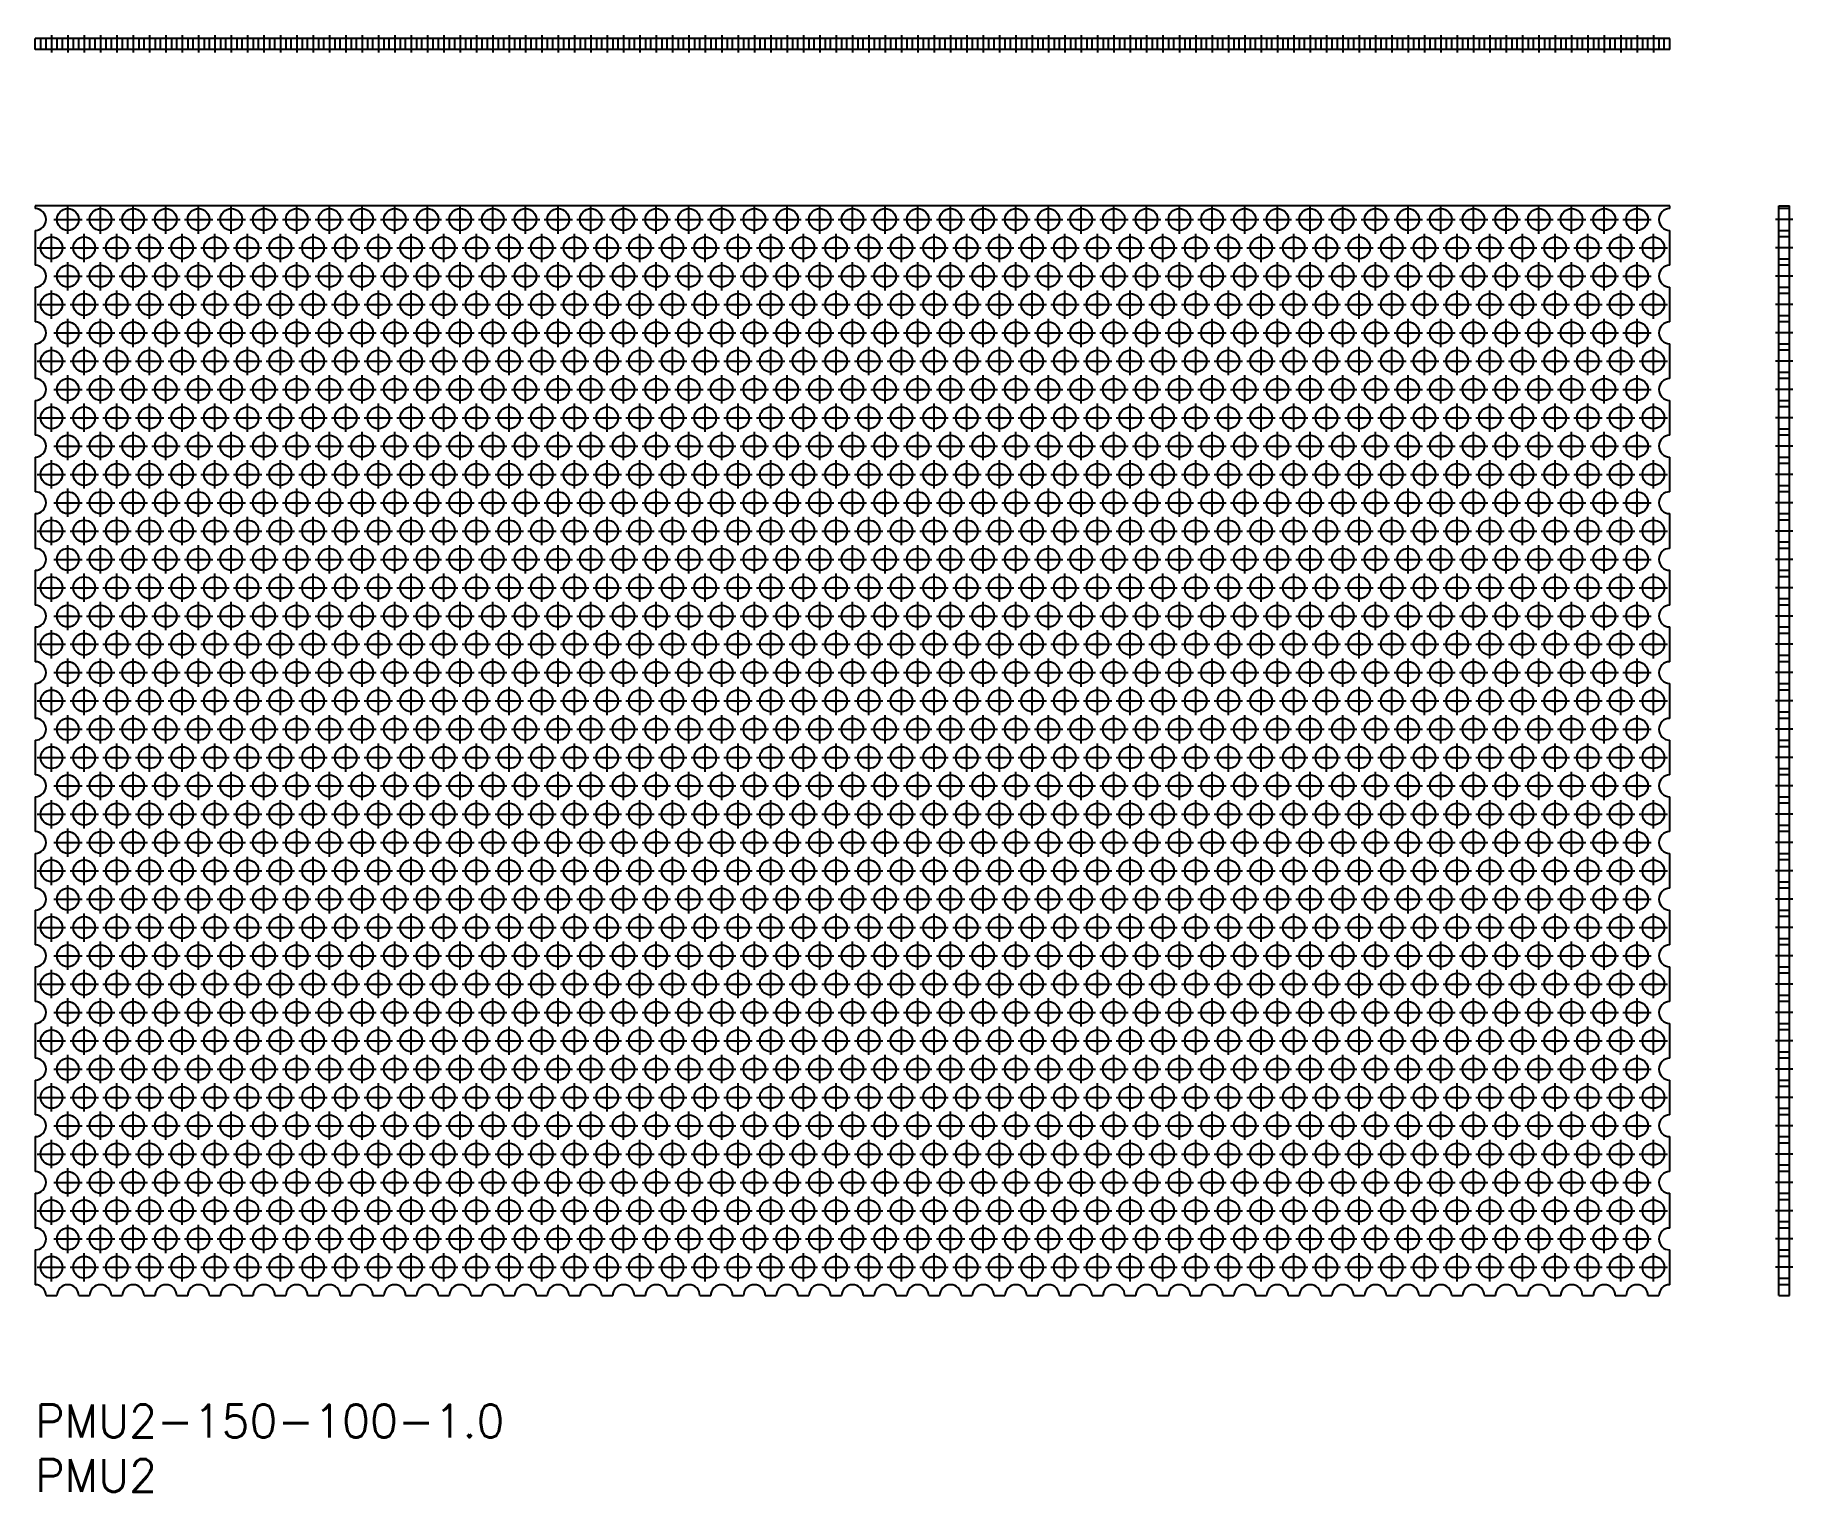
# Model space of a CAD drawing. Extents: x 0 to 161, y -8 to 126.
import ezdxf

# ---------------------------------------------------------------- set-up
doc = ezdxf.new("R2010")
doc.units = 0
doc.header["$LTSCALE"] = 0.5
doc.linetypes.add('CENTER', pattern=[50.8, 31.75, -6.35, 6.35, -6.35])
doc.linetypes.add('DASHED', pattern=[19.05, 12.7, -6.35])
for name, color, linetype in [('MSM_CENTER', 1, 'CENTER'), ('MSM_CONTINUOUS', 7, 'CONTINUOUS'), ('MSM_DASHED', 4, 'DASHED'), ('MSM_PART_NUMBER', 7, 'CONTINUOUS')]:
    doc.layers.add(name, color=color, linetype=linetype)
doc.styles.get("Standard").update_dxf_attribs({"font": 'txt.shx', "height": 3, "bigfont": 'bigfont.shx'})

# ---------------------------------------------------------------- blocks, each defined once
blk = doc.blocks.new('*U14')
at = {"layer": 'MSM_PART_NUMBER'}
blk.add_text('PMU2-150-100-1.0', height=3, dxfattribs=at).set_placement((0, -3))
blk = doc.blocks.new('*U15')
at = {"layer": 'MSM_PART_NUMBER'}
blk.add_text('PMU2', height=3, dxfattribs=at).set_placement((0, -8))

msp = doc.modelspace()

# ---------------------------------------------------------------- linework, layer by layer
at = {"layer": 'MSM_CENTER'}
for p, q in [((1.5, 125.64), (1.5, 124.04)), ((3, 125.64), (3, 124.04)), ((4.5, 125.64), (4.5, 124.04)), ((6, 125.64), (6, 124.04)), ((7.5, 125.64), (7.5, 124.04)), ((9, 125.64), (9, 124.04)), ((10.5, 125.64), (10.5, 124.04)), ((12, 125.64), (12, 124.04)), ((13.5, 125.64), (13.5, 124.04)), ((15, 125.64), (15, 124.04)), ((16.5, 125.64), (16.5, 124.04)), ((18, 125.64), (18, 124.04)), ((19.5, 125.64), (19.5, 124.04)), ((21, 125.64), (21, 124.04)), ((22.5, 125.64), (22.5, 124.04)), ((24, 125.64), (24, 124.04)), ((25.5, 125.64), (25.5, 124.04)), ((27, 125.64), (27, 124.04)), ((28.5, 125.64), (28.5, 124.04)), ((30, 125.64), (30, 124.04)), ((31.5, 125.64), (31.5, 124.04)), ((33, 125.64), (33, 124.04)), ((34.5, 125.64), (34.5, 124.04)), ((36, 125.64), (36, 124.04)), ((37.5, 125.64), (37.5, 124.04)), ((39, 125.64), (39, 124.04)), ((40.5, 125.64), (40.5, 124.04)), ((42, 125.64), (42, 124.04)), ((43.5, 125.64), (43.5, 124.04)), ((45, 125.64), (45, 124.04)), ((46.5, 125.64), (46.5, 124.04)), ((48, 125.64), (48, 124.04)), ((49.5, 125.64), (49.5, 124.04)), ((51, 125.64), (51, 124.04)), ((52.5, 125.64), (52.5, 124.04)), ((54, 125.64), (54, 124.04)), ((55.5, 125.64), (55.5, 124.04)), ((57, 125.64), (57, 124.04)), ((58.5, 125.64), (58.5, 124.04)), ((60, 125.64), (60, 124.04)), ((61.5, 125.64), (61.5, 124.04)), ((63, 125.64), (63, 124.04)), ((64.5, 125.64), (64.5, 124.04)), ((66, 125.64), (66, 124.04)), ((67.5, 125.64), (67.5, 124.04)), ((69, 125.64), (69, 124.04)), ((70.5, 125.64), (70.5, 124.04)), ((72, 125.64), (72, 124.04)), ((73.5, 125.64), (73.5, 124.04)), ((75, 125.64), (75, 124.04)), ((76.5, 125.64), (76.5, 124.04)), ((78, 125.64), (78, 124.04)), ((79.5, 125.64), (79.5, 124.04)), ((81, 125.64), (81, 124.04)), ((82.5, 125.64), (82.5, 124.04)), ((84, 125.64), (84, 124.04)), ((85.5, 125.64), (85.5, 124.04)), ((87, 125.64), (87, 124.04)), ((88.5, 125.64), (88.5, 124.04)), ((90, 125.64), (90, 124.04)), ((91.5, 125.64), (91.5, 124.04)), ((93, 125.64), (93, 124.04)), ((94.5, 125.64), (94.5, 124.04)), ((96, 125.64), (96, 124.04)), ((97.5, 125.64), (97.5, 124.04)), ((99, 125.64), (99, 124.04)), ((100.5, 125.64), (100.5, 124.04)), ((102, 125.64), (102, 124.04)), ((103.5, 125.64), (103.5, 124.04)), ((105, 125.64), (105, 124.04)), ((106.5, 125.64), (106.5, 124.04)), ((108, 125.64), (108, 124.04)), ((109.5, 125.64), (109.5, 124.04)), ((111, 125.64), (111, 124.04)), ((112.5, 125.64), (112.5, 124.04)), ((114, 125.64), (114, 124.04)), ((115.5, 125.64), (115.5, 124.04)), ((117, 125.64), (117, 124.04)), ((118.5, 125.64), (118.5, 124.04)), ((120, 125.64), (120, 124.04)), ((121.5, 125.64), (121.5, 124.04)), ((123, 125.64), (123, 124.04)), ((124.5, 125.64), (124.5, 124.04)), ((126, 125.64), (126, 124.04)), ((127.5, 125.64), (127.5, 124.04)), ((129, 125.64), (129, 124.04)), ((130.5, 125.64), (130.5, 124.04)), ((132, 125.64), (132, 124.04)), ((133.5, 125.64), (133.5, 124.04)), ((135, 125.64), (135, 124.04)), ((136.5, 125.64), (136.5, 124.04)), ((138, 125.64), (138, 124.04)), ((139.5, 125.64), (139.5, 124.04)), ((141, 125.64), (141, 124.04)), ((142.5, 125.64), (142.5, 124.04)), ((144, 125.64), (144, 124.04)), ((145.5, 125.64), (145.5, 124.04)), ((147, 125.64), (147, 124.04)), ((148.5, 125.64), (148.5, 124.04)), ((3, 107.43), (3, 110.03)), ((6, 107.43), (6, 110.03)), ((9, 107.43), (9, 110.03)), ((12, 107.43), (12, 110.03)), ((15, 107.43), (15, 110.03)), ((18, 107.43), (18, 110.03)), ((21, 107.43), (21, 110.03)), ((24, 107.43), (24, 110.03)), ((27, 107.43), (27, 110.03)), ((30, 107.43), (30, 110.03)), ((33, 107.43), (33, 110.03)), ((36, 107.43), (36, 110.03)), ((39, 107.43), (39, 110.03)), ((42, 107.43), (42, 110.03)), ((45, 107.43), (45, 110.03)), ((48, 107.43), (48, 110.03)), ((51, 107.43), (51, 110.03)), ((54, 107.43), (54, 110.03)), ((57, 107.43), (57, 110.03)), ((60, 107.43), (60, 110.03)), ((63, 107.43), (63, 110.03)), ((66, 107.43), (66, 110.03)), ((69, 107.43), (69, 110.03)), ((72, 107.43), (72, 110.03)), ((75, 107.43), (75, 110.03)), ((78, 107.43), (78, 110.03)), ((81, 107.43), (81, 110.03)), ((84, 107.43), (84, 110.03)), ((87, 107.43), (87, 110.03)), ((90, 107.43), (90, 110.03)), ((93, 107.43), (93, 110.03)), ((96, 107.43), (96, 110.03)), ((99, 107.43), (99, 110.03)), ((102, 107.43), (102, 110.03)), ((105, 107.43), (105, 110.03)), ((108, 107.43), (108, 110.03)), ((111, 107.43), (111, 110.03)), ((114, 107.43), (114, 110.03)), ((117, 107.43), (117, 110.03)), ((120, 107.43), (120, 110.03)), ((123, 107.43), (123, 110.03)), ((126, 107.43), (126, 110.03)), ((129, 107.43), (129, 110.03)), ((132, 107.43), (132, 110.03)), ((135, 107.43), (135, 110.03)), ((138, 107.43), (138, 110.03)), ((141, 107.43), (141, 110.03)), ((144, 107.43), (144, 110.03)), ((147, 107.43), (147, 110.03)), ((1.7, 108.73), (4.3, 108.73)), ((4.7, 108.73), (7.3, 108.73)), ((7.7, 108.73), (10.3, 108.73)), ((10.7, 108.73), (13.3, 108.73)), ((13.7, 108.73), (16.3, 108.73)), ((16.7, 108.73), (19.3, 108.73)), ((19.7, 108.73), (22.3, 108.73)), ((22.7, 108.73), (25.3, 108.73)), ((25.7, 108.73), (28.3, 108.73)), ((28.7, 108.73), (31.3, 108.73)), ((31.7, 108.73), (34.3, 108.73)), ((34.7, 108.73), (37.3, 108.73)), ((37.7, 108.73), (40.3, 108.73)), ((40.7, 108.73), (43.3, 108.73)), ((43.7, 108.73), (46.3, 108.73)), ((46.7, 108.73), (49.3, 108.73)), ((49.7, 108.73), (52.3, 108.73)), ((52.7, 108.73), (55.3, 108.73)), ((55.7, 108.73), (58.3, 108.73)), ((58.7, 108.73), (61.3, 108.73)), ((61.7, 108.73), (64.3, 108.73)), ((64.7, 108.73), (67.3, 108.73)), ((67.7, 108.73), (70.3, 108.73)), ((70.7, 108.73), (73.3, 108.73)), ((73.7, 108.73), (76.3, 108.73)), ((76.7, 108.73), (79.3, 108.73)), ((79.7, 108.73), (82.3, 108.73)), ((82.7, 108.73), (85.3, 108.73)), ((85.7, 108.73), (88.3, 108.73)), ((88.7, 108.73), (91.3, 108.73)), ((91.7, 108.73), (94.3, 108.73)), ((94.7, 108.73), (97.3, 108.73)), ((97.7, 108.73), (100.3, 108.73)), ((100.7, 108.73), (103.3, 108.73)), ((103.7, 108.73), (106.3, 108.73)), ((106.7, 108.73), (109.3, 108.73)), ((109.7, 108.73), (112.3, 108.73)), ((112.7, 108.73), (115.3, 108.73)), ((115.7, 108.73), (118.3, 108.73)), ((118.7, 108.73), (121.3, 108.73)), ((121.7, 108.73), (124.3, 108.73)), ((124.7, 108.73), (127.3, 108.73)), ((127.7, 108.73), (130.3, 108.73)), ((130.7, 108.73), (133.3, 108.73)), ((133.7, 108.73), (136.3, 108.73)), ((136.7, 108.73), (139.3, 108.73)), ((139.7, 108.73), (142.3, 108.73)), ((142.7, 108.73), (145.3, 108.73)), ((145.7, 108.73), (148.3, 108.73)), ((161.3, 108.73), (159.7, 108.73)), ((1.5, 104.83), (1.5, 107.43)), ((4.5, 104.83), (4.5, 107.43)), ((7.5, 104.83), (7.5, 107.43)), ((10.5, 104.83), (10.5, 107.43)), ((13.5, 104.83), (13.5, 107.43)), ((16.5, 104.83), (16.5, 107.43)), ((19.5, 104.83), (19.5, 107.43)), ((22.5, 104.83), (22.5, 107.43)), ((25.5, 104.83), (25.5, 107.43)), ((28.5, 104.83), (28.5, 107.43)), ((31.5, 104.83), (31.5, 107.43)), ((34.5, 104.83), (34.5, 107.43)), ((37.5, 104.83), (37.5, 107.43)), ((40.5, 104.83), (40.5, 107.43)), ((43.5, 104.83), (43.5, 107.43)), ((46.5, 104.83), (46.5, 107.43)), ((49.5, 104.83), (49.5, 107.43)), ((52.5, 104.83), (52.5, 107.43)), ((55.5, 104.83), (55.5, 107.43)), ((58.5, 104.83), (58.5, 107.43)), ((61.5, 104.83), (61.5, 107.43)), ((64.5, 104.83), (64.5, 107.43)), ((67.5, 104.83), (67.5, 107.43)), ((70.5, 104.83), (70.5, 107.43)), ((73.5, 104.83), (73.5, 107.43)), ((76.5, 104.83), (76.5, 107.43)), ((79.5, 104.83), (79.5, 107.43)), ((82.5, 104.83), (82.5, 107.43)), ((85.5, 104.83), (85.5, 107.43)), ((88.5, 104.83), (88.5, 107.43)), ((91.5, 104.83), (91.5, 107.43)), ((94.5, 104.83), (94.5, 107.43)), ((97.5, 104.83), (97.5, 107.43)), ((100.5, 104.83), (100.5, 107.43)), ((103.5, 104.83), (103.5, 107.43)), ((106.5, 104.83), (106.5, 107.43)), ((109.5, 104.83), (109.5, 107.43)), ((112.5, 104.83), (112.5, 107.43)), ((115.5, 104.83), (115.5, 107.43)), ((118.5, 104.83), (118.5, 107.43)), ((121.5, 104.83), (121.5, 107.43)), ((124.5, 104.83), (124.5, 107.43)), ((127.5, 104.83), (127.5, 107.43)), ((130.5, 104.83), (130.5, 107.43)), ((133.5, 104.83), (133.5, 107.43)), ((136.5, 104.83), (136.5, 107.43)), ((139.5, 104.83), (139.5, 107.43)), ((142.5, 104.83), (142.5, 107.43)), ((145.5, 104.83), (145.5, 107.43)), ((148.5, 104.83), (148.5, 107.43)), ((0.2, 106.13), (2.8, 106.13)), ((3.2, 106.13), (5.8, 106.13)), ((6.2, 106.13), (8.8, 106.13)), ((9.2, 106.13), (11.8, 106.13)), ((12.2, 106.13), (14.8, 106.13)), ((15.2, 106.13), (17.8, 106.13)), ((18.2, 106.13), (20.8, 106.13)), ((21.2, 106.13), (23.8, 106.13)), ((24.2, 106.13), (26.8, 106.13)), ((27.2, 106.13), (29.8, 106.13)), ((30.2, 106.13), (32.8, 106.13)), ((33.2, 106.13), (35.8, 106.13)), ((36.2, 106.13), (38.8, 106.13)), ((39.2, 106.13), (41.8, 106.13)), ((42.2, 106.13), (44.8, 106.13)), ((45.2, 106.13), (47.8, 106.13)), ((48.2, 106.13), (50.8, 106.13)), ((51.2, 106.13), (53.8, 106.13)), ((54.2, 106.13), (56.8, 106.13)), ((57.2, 106.13), (59.8, 106.13)), ((60.2, 106.13), (62.8, 106.13)), ((63.2, 106.13), (65.8, 106.13)), ((66.2, 106.13), (68.8, 106.13)), ((69.2, 106.13), (71.8, 106.13)), ((72.2, 106.13), (74.8, 106.13)), ((75.2, 106.13), (77.8, 106.13)), ((78.2, 106.13), (80.8, 106.13)), ((81.2, 106.13), (83.8, 106.13)), ((84.2, 106.13), (86.8, 106.13)), ((87.2, 106.13), (89.8, 106.13)), ((90.2, 106.13), (92.8, 106.13)), ((93.2, 106.13), (95.8, 106.13)), ((96.2, 106.13), (98.8, 106.13)), ((99.2, 106.13), (101.8, 106.13)), ((102.2, 106.13), (104.8, 106.13)), ((105.2, 106.13), (107.8, 106.13)), ((108.2, 106.13), (110.8, 106.13)), ((111.2, 106.13), (113.8, 106.13)), ((114.2, 106.13), (116.8, 106.13)), ((117.2, 106.13), (119.8, 106.13)), ((120.2, 106.13), (122.8, 106.13)), ((123.2, 106.13), (125.8, 106.13)), ((126.2, 106.13), (128.8, 106.13)), ((129.2, 106.13), (131.8, 106.13)), ((132.2, 106.13), (134.8, 106.13)), ((135.2, 106.13), (137.8, 106.13)), ((138.2, 106.13), (140.8, 106.13)), ((141.2, 106.13), (143.8, 106.13)), ((144.2, 106.13), (146.8, 106.13)), ((147.2, 106.13), (149.8, 106.13)), ((161.3, 106.13), (159.7, 106.13)), ((1.7, 103.53), (4.3, 103.53)), ((3, 102.23), (3, 104.83)), ((4.7, 103.53), (7.3, 103.53)), ((6, 102.23), (6, 104.83)), ((7.7, 103.53), (10.3, 103.53)), ((9, 102.23), (9, 104.83)), ((10.7, 103.53), (13.3, 103.53)), ((12, 102.23), (12, 104.83)), ((13.7, 103.53), (16.3, 103.53)), ((15, 102.23), (15, 104.83)), ((16.7, 103.53), (19.3, 103.53)), ((18, 102.23), (18, 104.83)), ((19.7, 103.53), (22.3, 103.53)), ((21, 102.23), (21, 104.83)), ((22.7, 103.53), (25.3, 103.53)), ((24, 102.23), (24, 104.83)), ((25.7, 103.53), (28.3, 103.53)), ((27, 102.23), (27, 104.83)), ((28.7, 103.53), (31.3, 103.53)), ((30, 102.23), (30, 104.83)), ((31.7, 103.53), (34.3, 103.53)), ((33, 102.23), (33, 104.83)), ((34.7, 103.53), (37.3, 103.53)), ((36, 102.23), (36, 104.83)), ((37.7, 103.53), (40.3, 103.53)), ((39, 102.23), (39, 104.83)), ((40.7, 103.53), (43.3, 103.53)), ((42, 102.23), (42, 104.83)), ((43.7, 103.53), (46.3, 103.53)), ((45, 102.23), (45, 104.83)), ((46.7, 103.53), (49.3, 103.53)), ((48, 102.23), (48, 104.83)), ((49.7, 103.53), (52.3, 103.53)), ((51, 102.23), (51, 104.83)), ((52.7, 103.53), (55.3, 103.53)), ((54, 102.23), (54, 104.83)), ((55.7, 103.53), (58.3, 103.53)), ((57, 102.23), (57, 104.83)), ((58.7, 103.53), (61.3, 103.53)), ((60, 102.23), (60, 104.83)), ((61.7, 103.53), (64.3, 103.53)), ((63, 102.23), (63, 104.83)), ((64.7, 103.53), (67.3, 103.53)), ((66, 102.23), (66, 104.83)), ((67.7, 103.53), (70.3, 103.53)), ((69, 102.23), (69, 104.83)), ((70.7, 103.53), (73.3, 103.53)), ((72, 102.23), (72, 104.83)), ((73.7, 103.53), (76.3, 103.53)), ((75, 102.23), (75, 104.83)), ((76.7, 103.53), (79.3, 103.53)), ((78, 102.23), (78, 104.83)), ((79.7, 103.53), (82.3, 103.53)), ((81, 102.23), (81, 104.83)), ((82.7, 103.53), (85.3, 103.53)), ((84, 102.23), (84, 104.83)), ((85.7, 103.53), (88.3, 103.53)), ((87, 102.23), (87, 104.83)), ((88.7, 103.53), (91.3, 103.53)), ((90, 102.23), (90, 104.83)), ((91.7, 103.53), (94.3, 103.53)), ((93, 102.23), (93, 104.83)), ((94.7, 103.53), (97.3, 103.53)), ((96, 102.23), (96, 104.83)), ((97.7, 103.53), (100.3, 103.53)), ((99, 102.23), (99, 104.83)), ((100.7, 103.53), (103.3, 103.53)), ((102, 102.23), (102, 104.83)), ((103.7, 103.53), (106.3, 103.53)), ((105, 102.23), (105, 104.83)), ((106.7, 103.53), (109.3, 103.53)), ((108, 102.23), (108, 104.83)), ((109.7, 103.53), (112.3, 103.53)), ((111, 102.23), (111, 104.83)), ((112.7, 103.53), (115.3, 103.53)), ((114, 102.23), (114, 104.83)), ((115.7, 103.53), (118.3, 103.53)), ((117, 102.23), (117, 104.83)), ((118.7, 103.53), (121.3, 103.53)), ((120, 102.23), (120, 104.83)), ((121.7, 103.53), (124.3, 103.53)), ((123, 102.23), (123, 104.83)), ((124.7, 103.53), (127.3, 103.53)), ((126, 102.23), (126, 104.83)), ((127.7, 103.53), (130.3, 103.53)), ((129, 102.23), (129, 104.83)), ((130.7, 103.53), (133.3, 103.53)), ((132, 102.23), (132, 104.83)), ((133.7, 103.53), (136.3, 103.53)), ((135, 102.23), (135, 104.83)), ((136.7, 103.53), (139.3, 103.53)), ((138, 102.23), (138, 104.83)), ((139.7, 103.53), (142.3, 103.53)), ((141, 102.23), (141, 104.83)), ((142.7, 103.53), (145.3, 103.53)), ((144, 102.23), (144, 104.83)), ((145.7, 103.53), (148.3, 103.53)), ((147, 102.23), (147, 104.83)), ((161.3, 103.53), (159.7, 103.53)), ((1.5, 99.63), (1.5, 102.23)), ((4.5, 99.63), (4.5, 102.23)), ((7.5, 99.63), (7.5, 102.23)), ((10.5, 99.63), (10.5, 102.23)), ((13.5, 99.63), (13.5, 102.23)), ((16.5, 99.63), (16.5, 102.23)), ((19.5, 99.63), (19.5, 102.23)), ((22.5, 99.63), (22.5, 102.23)), ((25.5, 99.63), (25.5, 102.23)), ((28.5, 99.63), (28.5, 102.23)), ((31.5, 99.63), (31.5, 102.23)), ((34.5, 99.63), (34.5, 102.23)), ((37.5, 99.63), (37.5, 102.23)), ((40.5, 99.63), (40.5, 102.23)), ((43.5, 99.63), (43.5, 102.23)), ((46.5, 99.63), (46.5, 102.23)), ((49.5, 99.63), (49.5, 102.23)), ((52.5, 99.63), (52.5, 102.23)), ((55.5, 99.63), (55.5, 102.23)), ((58.5, 99.63), (58.5, 102.23)), ((61.5, 99.63), (61.5, 102.23)), ((64.5, 99.63), (64.5, 102.23)), ((67.5, 99.63), (67.5, 102.23)), ((70.5, 99.63), (70.5, 102.23)), ((73.5, 99.63), (73.5, 102.23)), ((76.5, 99.63), (76.5, 102.23)), ((79.5, 99.63), (79.5, 102.23)), ((82.5, 99.63), (82.5, 102.23)), ((85.5, 99.63), (85.5, 102.23)), ((88.5, 99.63), (88.5, 102.23)), ((91.5, 99.63), (91.5, 102.23)), ((94.5, 99.63), (94.5, 102.23)), ((97.5, 99.63), (97.5, 102.23)), ((100.5, 99.63), (100.5, 102.23)), ((103.5, 99.63), (103.5, 102.23)), ((106.5, 99.63), (106.5, 102.23)), ((109.5, 99.63), (109.5, 102.23)), ((112.5, 99.63), (112.5, 102.23)), ((115.5, 99.63), (115.5, 102.23)), ((118.5, 99.63), (118.5, 102.23)), ((121.5, 99.63), (121.5, 102.23)), ((124.5, 99.63), (124.5, 102.23)), ((127.5, 99.63), (127.5, 102.23)), ((130.5, 99.63), (130.5, 102.23)), ((133.5, 99.63), (133.5, 102.23)), ((136.5, 99.63), (136.5, 102.23)), ((139.5, 99.63), (139.5, 102.23)), ((142.5, 99.63), (142.5, 102.23)), ((145.5, 99.63), (145.5, 102.23)), ((148.5, 99.63), (148.5, 102.23)), ((0.2, 100.93), (2.8, 100.93)), ((3.2, 100.93), (5.8, 100.93)), ((6.2, 100.93), (8.8, 100.93)), ((9.2, 100.93), (11.8, 100.93)), ((12.2, 100.93), (14.8, 100.93)), ((15.2, 100.93), (17.8, 100.93)), ((18.2, 100.93), (20.8, 100.93)), ((21.2, 100.93), (23.8, 100.93)), ((24.2, 100.93), (26.8, 100.93)), ((27.2, 100.93), (29.8, 100.93)), ((30.2, 100.93), (32.8, 100.93)), ((33.2, 100.93), (35.8, 100.93)), ((36.2, 100.93), (38.8, 100.93)), ((39.2, 100.93), (41.8, 100.93)), ((42.2, 100.93), (44.8, 100.93)), ((45.2, 100.93), (47.8, 100.93)), ((48.2, 100.93), (50.8, 100.93)), ((51.2, 100.93), (53.8, 100.93)), ((54.2, 100.93), (56.8, 100.93)), ((57.2, 100.93), (59.8, 100.93)), ((60.2, 100.93), (62.8, 100.93)), ((63.2, 100.93), (65.8, 100.93)), ((66.2, 100.93), (68.8, 100.93)), ((69.2, 100.93), (71.8, 100.93)), ((72.2, 100.93), (74.8, 100.93)), ((75.2, 100.93), (77.8, 100.93)), ((78.2, 100.93), (80.8, 100.93)), ((81.2, 100.93), (83.8, 100.93)), ((84.2, 100.93), (86.8, 100.93)), ((87.2, 100.93), (89.8, 100.93)), ((90.2, 100.93), (92.8, 100.93)), ((93.2, 100.93), (95.8, 100.93)), ((96.2, 100.93), (98.8, 100.93)), ((99.2, 100.93), (101.8, 100.93)), ((102.2, 100.93), (104.8, 100.93)), ((105.2, 100.93), (107.8, 100.93)), ((108.2, 100.93), (110.8, 100.93)), ((111.2, 100.93), (113.8, 100.93)), ((114.2, 100.93), (116.8, 100.93)), ((117.2, 100.93), (119.8, 100.93)), ((120.2, 100.93), (122.8, 100.93)), ((123.2, 100.93), (125.8, 100.93)), ((126.2, 100.93), (128.8, 100.93)), ((129.2, 100.93), (131.8, 100.93)), ((132.2, 100.93), (134.8, 100.93)), ((135.2, 100.93), (137.8, 100.93)), ((138.2, 100.93), (140.8, 100.93)), ((141.2, 100.93), (143.8, 100.93)), ((144.2, 100.93), (146.8, 100.93)), ((147.2, 100.93), (149.8, 100.93)), ((161.3, 100.93), (159.7, 100.93)), ((3, 97.03), (3, 99.63)), ((6, 97.03), (6, 99.63)), ((9, 97.03), (9, 99.63)), ((12, 97.03), (12, 99.63)), ((15, 97.03), (15, 99.63)), ((18, 97.03), (18, 99.63)), ((21, 97.03), (21, 99.63)), ((24, 97.03), (24, 99.63)), ((27, 97.03), (27, 99.63)), ((30, 97.03), (30, 99.63)), ((33, 97.03), (33, 99.63)), ((36, 97.03), (36, 99.63)), ((39, 97.03), (39, 99.63)), ((42, 97.03), (42, 99.63)), ((45, 97.03), (45, 99.63)), ((48, 97.03), (48, 99.63)), ((51, 97.03), (51, 99.63)), ((54, 97.03), (54, 99.63)), ((57, 97.03), (57, 99.63)), ((60, 97.03), (60, 99.63)), ((63, 97.03), (63, 99.63)), ((66, 97.03), (66, 99.63)), ((69, 97.03), (69, 99.63)), ((72, 97.03), (72, 99.63)), ((75, 97.03), (75, 99.63)), ((78, 97.03), (78, 99.63)), ((81, 97.03), (81, 99.63)), ((84, 97.03), (84, 99.63)), ((87, 97.03), (87, 99.63)), ((90, 97.03), (90, 99.63)), ((93, 97.03), (93, 99.63)), ((96, 97.03), (96, 99.63)), ((99, 97.03), (99, 99.63)), ((102, 97.03), (102, 99.63)), ((105, 97.03), (105, 99.63)), ((108, 97.03), (108, 99.63)), ((111, 97.03), (111, 99.63)), ((114, 97.03), (114, 99.63)), ((117, 97.03), (117, 99.63)), ((120, 97.03), (120, 99.63)), ((123, 97.03), (123, 99.63)), ((126, 97.03), (126, 99.63)), ((129, 97.03), (129, 99.63)), ((132, 97.03), (132, 99.63)), ((135, 97.03), (135, 99.63)), ((138, 97.03), (138, 99.63)), ((141, 97.03), (141, 99.63)), ((144, 97.03), (144, 99.63)), ((147, 97.03), (147, 99.63)), ((1.5, 94.44), (1.5, 97.04)), ((1.7, 98.33), (4.3, 98.33)), ((4.5, 94.44), (4.5, 97.04)), ((4.7, 98.33), (7.3, 98.33)), ((7.5, 94.44), (7.5, 97.04)), ((7.7, 98.33), (10.3, 98.33)), ((10.5, 94.44), (10.5, 97.04)), ((10.7, 98.33), (13.3, 98.33)), ((13.5, 94.44), (13.5, 97.04)), ((13.7, 98.33), (16.3, 98.33)), ((16.5, 94.44), (16.5, 97.04)), ((16.7, 98.33), (19.3, 98.33)), ((19.5, 94.44), (19.5, 97.04)), ((19.7, 98.33), (22.3, 98.33)), ((22.5, 94.44), (22.5, 97.04)), ((22.7, 98.33), (25.3, 98.33)), ((25.5, 94.44), (25.5, 97.04)), ((25.7, 98.33), (28.3, 98.33)), ((28.5, 94.44), (28.5, 97.04)), ((28.7, 98.33), (31.3, 98.33)), ((31.5, 94.44), (31.5, 97.04)), ((31.7, 98.33), (34.3, 98.33)), ((34.5, 94.44), (34.5, 97.04)), ((34.7, 98.33), (37.3, 98.33)), ((37.5, 94.44), (37.5, 97.04)), ((37.7, 98.33), (40.3, 98.33)), ((40.5, 94.44), (40.5, 97.04)), ((40.7, 98.33), (43.3, 98.33)), ((43.5, 94.44), (43.5, 97.04)), ((43.7, 98.33), (46.3, 98.33)), ((46.5, 94.44), (46.5, 97.04)), ((46.7, 98.33), (49.3, 98.33)), ((49.5, 94.44), (49.5, 97.04)), ((49.7, 98.33), (52.3, 98.33)), ((52.5, 94.44), (52.5, 97.04)), ((52.7, 98.33), (55.3, 98.33)), ((55.5, 94.44), (55.5, 97.04)), ((55.7, 98.33), (58.3, 98.33)), ((58.5, 94.44), (58.5, 97.04)), ((58.7, 98.33), (61.3, 98.33)), ((61.5, 94.44), (61.5, 97.04)), ((61.7, 98.33), (64.3, 98.33)), ((64.5, 94.44), (64.5, 97.04)), ((64.7, 98.33), (67.3, 98.33)), ((67.5, 94.44), (67.5, 97.04)), ((67.7, 98.33), (70.3, 98.33)), ((70.5, 94.44), (70.5, 97.04)), ((70.7, 98.33), (73.3, 98.33)), ((73.5, 94.44), (73.5, 97.04)), ((73.7, 98.33), (76.3, 98.33)), ((76.5, 94.44), (76.5, 97.04)), ((76.7, 98.33), (79.3, 98.33)), ((79.5, 94.44), (79.5, 97.04)), ((79.7, 98.33), (82.3, 98.33)), ((82.5, 94.44), (82.5, 97.04)), ((82.7, 98.33), (85.3, 98.33)), ((85.5, 94.44), (85.5, 97.04)), ((85.7, 98.33), (88.3, 98.33)), ((88.5, 94.44), (88.5, 97.04)), ((88.7, 98.33), (91.3, 98.33)), ((91.5, 94.44), (91.5, 97.04)), ((91.7, 98.33), (94.3, 98.33)), ((94.5, 94.44), (94.5, 97.04)), ((94.7, 98.33), (97.3, 98.33)), ((97.5, 94.44), (97.5, 97.04)), ((97.7, 98.33), (100.3, 98.33)), ((100.5, 94.44), (100.5, 97.04)), ((100.7, 98.33), (103.3, 98.33)), ((103.5, 94.44), (103.5, 97.04)), ((103.7, 98.33), (106.3, 98.33)), ((106.5, 94.44), (106.5, 97.04)), ((106.7, 98.33), (109.3, 98.33)), ((109.5, 94.44), (109.5, 97.04)), ((109.7, 98.33), (112.3, 98.33)), ((112.5, 94.44), (112.5, 97.04)), ((112.7, 98.33), (115.3, 98.33)), ((115.5, 94.44), (115.5, 97.04)), ((115.7, 98.33), (118.3, 98.33)), ((118.5, 94.44), (118.5, 97.04)), ((118.7, 98.33), (121.3, 98.33)), ((121.5, 94.44), (121.5, 97.04)), ((121.7, 98.33), (124.3, 98.33)), ((124.5, 94.44), (124.5, 97.04)), ((124.7, 98.33), (127.3, 98.33)), ((127.5, 94.44), (127.5, 97.04)), ((127.7, 98.33), (130.3, 98.33)), ((130.5, 94.44), (130.5, 97.04)), ((130.7, 98.33), (133.3, 98.33)), ((133.5, 94.44), (133.5, 97.04)), ((133.7, 98.33), (136.3, 98.33)), ((136.5, 94.44), (136.5, 97.04)), ((136.7, 98.33), (139.3, 98.33)), ((139.5, 94.44), (139.5, 97.04)), ((139.7, 98.33), (142.3, 98.33)), ((142.5, 94.44), (142.5, 97.04)), ((142.7, 98.33), (145.3, 98.33)), ((145.5, 94.44), (145.5, 97.04)), ((145.7, 98.33), (148.3, 98.33)), ((148.5, 94.44), (148.5, 97.04)), ((161.3, 98.33), (159.7, 98.33)), ((0.2, 95.74), (2.8, 95.74)), ((3.2, 95.74), (5.8, 95.74)), ((6.2, 95.74), (8.8, 95.74)), ((9.2, 95.74), (11.8, 95.74)), ((12.2, 95.74), (14.8, 95.74)), ((15.2, 95.74), (17.8, 95.74)), ((18.2, 95.74), (20.8, 95.74)), ((21.2, 95.74), (23.8, 95.74)), ((24.2, 95.74), (26.8, 95.74)), ((27.2, 95.74), (29.8, 95.74)), ((30.2, 95.74), (32.8, 95.74)), ((33.2, 95.74), (35.8, 95.74)), ((36.2, 95.74), (38.8, 95.74)), ((39.2, 95.74), (41.8, 95.74)), ((42.2, 95.74), (44.8, 95.74)), ((45.2, 95.74), (47.8, 95.74)), ((48.2, 95.74), (50.8, 95.74)), ((51.2, 95.74), (53.8, 95.74)), ((54.2, 95.74), (56.8, 95.74)), ((57.2, 95.74), (59.8, 95.74)), ((60.2, 95.74), (62.8, 95.74)), ((63.2, 95.74), (65.8, 95.74)), ((66.2, 95.74), (68.8, 95.74)), ((69.2, 95.74), (71.8, 95.74)), ((72.2, 95.74), (74.8, 95.74)), ((75.2, 95.74), (77.8, 95.74)), ((78.2, 95.74), (80.8, 95.74)), ((81.2, 95.74), (83.8, 95.74)), ((84.2, 95.74), (86.8, 95.74)), ((87.2, 95.74), (89.8, 95.74)), ((90.2, 95.74), (92.8, 95.74)), ((93.2, 95.74), (95.8, 95.74)), ((96.2, 95.74), (98.8, 95.74)), ((99.2, 95.74), (101.8, 95.74)), ((102.2, 95.74), (104.8, 95.74)), ((105.2, 95.74), (107.8, 95.74)), ((108.2, 95.74), (110.8, 95.74)), ((111.2, 95.74), (113.8, 95.74)), ((114.2, 95.74), (116.8, 95.74)), ((117.2, 95.74), (119.8, 95.74)), ((120.2, 95.74), (122.8, 95.74)), ((123.2, 95.74), (125.8, 95.74)), ((126.2, 95.74), (128.8, 95.74)), ((129.2, 95.74), (131.8, 95.74)), ((132.2, 95.74), (134.8, 95.74)), ((135.2, 95.74), (137.8, 95.74)), ((138.2, 95.74), (140.8, 95.74)), ((141.2, 95.74), (143.8, 95.74)), ((144.2, 95.74), (146.8, 95.74)), ((147.2, 95.74), (149.8, 95.74)), ((161.3, 95.74), (159.7, 95.74)), ((3, 91.84), (3, 94.44)), ((6, 91.84), (6, 94.44)), ((9, 91.84), (9, 94.44)), ((12, 91.84), (12, 94.44)), ((15, 91.84), (15, 94.44)), ((18, 91.84), (18, 94.44)), ((21, 91.84), (21, 94.44)), ((24, 91.84), (24, 94.44)), ((27, 91.84), (27, 94.44)), ((30, 91.84), (30, 94.44)), ((33, 91.84), (33, 94.44)), ((36, 91.84), (36, 94.44)), ((39, 91.84), (39, 94.44)), ((42, 91.84), (42, 94.44)), ((45, 91.84), (45, 94.44)), ((48, 91.84), (48, 94.44)), ((51, 91.84), (51, 94.44)), ((54, 91.84), (54, 94.44)), ((57, 91.84), (57, 94.44)), ((60, 91.84), (60, 94.44)), ((63, 91.84), (63, 94.44)), ((66, 91.84), (66, 94.44)), ((69, 91.84), (69, 94.44)), ((72, 91.84), (72, 94.44)), ((75, 91.84), (75, 94.44)), ((78, 91.84), (78, 94.44)), ((81, 91.84), (81, 94.44)), ((84, 91.84), (84, 94.44)), ((87, 91.84), (87, 94.44)), ((90, 91.84), (90, 94.44)), ((93, 91.84), (93, 94.44)), ((96, 91.84), (96, 94.44)), ((99, 91.84), (99, 94.44)), ((102, 91.84), (102, 94.44)), ((105, 91.84), (105, 94.44)), ((108, 91.84), (108, 94.44)), ((111, 91.84), (111, 94.44)), ((114, 91.84), (114, 94.44)), ((117, 91.84), (117, 94.44)), ((120, 91.84), (120, 94.44)), ((123, 91.84), (123, 94.44)), ((126, 91.84), (126, 94.44)), ((129, 91.84), (129, 94.44)), ((132, 91.84), (132, 94.44)), ((135, 91.84), (135, 94.44)), ((138, 91.84), (138, 94.44)), ((141, 91.84), (141, 94.44)), ((144, 91.84), (144, 94.44)), ((147, 91.84), (147, 94.44)), ((1.7, 93.14), (4.3, 93.14)), ((4.7, 93.14), (7.3, 93.14)), ((7.7, 93.14), (10.3, 93.14)), ((10.7, 93.14), (13.3, 93.14)), ((13.7, 93.14), (16.3, 93.14)), ((16.7, 93.14), (19.3, 93.14)), ((19.7, 93.14), (22.3, 93.14)), ((22.7, 93.14), (25.3, 93.14)), ((25.7, 93.14), (28.3, 93.14)), ((28.7, 93.14), (31.3, 93.14)), ((31.7, 93.14), (34.3, 93.14)), ((34.7, 93.14), (37.3, 93.14)), ((37.7, 93.14), (40.3, 93.14)), ((40.7, 93.14), (43.3, 93.14)), ((43.7, 93.14), (46.3, 93.14)), ((46.7, 93.14), (49.3, 93.14)), ((49.7, 93.14), (52.3, 93.14)), ((52.7, 93.14), (55.3, 93.14)), ((55.7, 93.14), (58.3, 93.14)), ((58.7, 93.14), (61.3, 93.14)), ((61.7, 93.14), (64.3, 93.14)), ((64.7, 93.14), (67.3, 93.14)), ((67.7, 93.14), (70.3, 93.14)), ((70.7, 93.14), (73.3, 93.14)), ((73.7, 93.14), (76.3, 93.14)), ((76.7, 93.14), (79.3, 93.14)), ((79.7, 93.14), (82.3, 93.14)), ((82.7, 93.14), (85.3, 93.14)), ((85.7, 93.14), (88.3, 93.14)), ((88.7, 93.14), (91.3, 93.14)), ((91.7, 93.14), (94.3, 93.14)), ((94.7, 93.14), (97.3, 93.14)), ((97.7, 93.14), (100.3, 93.14)), ((100.7, 93.14), (103.3, 93.14)), ((103.7, 93.14), (106.3, 93.14)), ((106.7, 93.14), (109.3, 93.14)), ((109.7, 93.14), (112.3, 93.14)), ((112.7, 93.14), (115.3, 93.14)), ((115.7, 93.14), (118.3, 93.14)), ((118.7, 93.14), (121.3, 93.14)), ((121.7, 93.14), (124.3, 93.14)), ((124.7, 93.14), (127.3, 93.14)), ((127.7, 93.14), (130.3, 93.14)), ((130.7, 93.14), (133.3, 93.14)), ((133.7, 93.14), (136.3, 93.14)), ((136.7, 93.14), (139.3, 93.14)), ((139.7, 93.14), (142.3, 93.14)), ((142.7, 93.14), (145.3, 93.14)), ((145.7, 93.14), (148.3, 93.14)), ((161.3, 93.14), (159.7, 93.14)), ((0.2, 90.54), (2.8, 90.54)), ((1.5, 89.24), (1.5, 91.84)), ((3.2, 90.54), (5.8, 90.54)), ((4.5, 89.24), (4.5, 91.84)), ((6.2, 90.54), (8.8, 90.54)), ((7.5, 89.24), (7.5, 91.84)), ((9.2, 90.54), (11.8, 90.54)), ((10.5, 89.24), (10.5, 91.84)), ((12.2, 90.54), (14.8, 90.54)), ((13.5, 89.24), (13.5, 91.84)), ((15.2, 90.54), (17.8, 90.54)), ((16.5, 89.24), (16.5, 91.84)), ((18.2, 90.54), (20.8, 90.54)), ((19.5, 89.24), (19.5, 91.84)), ((21.2, 90.54), (23.8, 90.54)), ((22.5, 89.24), (22.5, 91.84)), ((24.2, 90.54), (26.8, 90.54)), ((25.5, 89.24), (25.5, 91.84)), ((27.2, 90.54), (29.8, 90.54)), ((28.5, 89.24), (28.5, 91.84)), ((30.2, 90.54), (32.8, 90.54)), ((31.5, 89.24), (31.5, 91.84)), ((33.2, 90.54), (35.8, 90.54)), ((34.5, 89.24), (34.5, 91.84)), ((36.2, 90.54), (38.8, 90.54)), ((37.5, 89.24), (37.5, 91.84)), ((39.2, 90.54), (41.8, 90.54)), ((40.5, 89.24), (40.5, 91.84)), ((42.2, 90.54), (44.8, 90.54)), ((43.5, 89.24), (43.5, 91.84)), ((45.2, 90.54), (47.8, 90.54)), ((46.5, 89.24), (46.5, 91.84)), ((48.2, 90.54), (50.8, 90.54)), ((49.5, 89.24), (49.5, 91.84)), ((51.2, 90.54), (53.8, 90.54)), ((52.5, 89.24), (52.5, 91.84)), ((54.2, 90.54), (56.8, 90.54)), ((55.5, 89.24), (55.5, 91.84)), ((57.2, 90.54), (59.8, 90.54)), ((58.5, 89.24), (58.5, 91.84)), ((60.2, 90.54), (62.8, 90.54)), ((61.5, 89.24), (61.5, 91.84)), ((63.2, 90.54), (65.8, 90.54)), ((64.5, 89.24), (64.5, 91.84)), ((66.2, 90.54), (68.8, 90.54)), ((67.5, 89.24), (67.5, 91.84)), ((69.2, 90.54), (71.8, 90.54)), ((70.5, 89.24), (70.5, 91.84)), ((72.2, 90.54), (74.8, 90.54)), ((73.5, 89.24), (73.5, 91.84)), ((75.2, 90.54), (77.8, 90.54)), ((76.5, 89.24), (76.5, 91.84)), ((78.2, 90.54), (80.8, 90.54)), ((79.5, 89.24), (79.5, 91.84)), ((81.2, 90.54), (83.8, 90.54)), ((82.5, 89.24), (82.5, 91.84)), ((84.2, 90.54), (86.8, 90.54)), ((85.5, 89.24), (85.5, 91.84)), ((87.2, 90.54), (89.8, 90.54)), ((88.5, 89.24), (88.5, 91.84)), ((90.2, 90.54), (92.8, 90.54)), ((91.5, 89.24), (91.5, 91.84)), ((93.2, 90.54), (95.8, 90.54)), ((94.5, 89.24), (94.5, 91.84)), ((96.2, 90.54), (98.8, 90.54)), ((97.5, 89.24), (97.5, 91.84)), ((99.2, 90.54), (101.8, 90.54)), ((100.5, 89.24), (100.5, 91.84)), ((102.2, 90.54), (104.8, 90.54)), ((103.5, 89.24), (103.5, 91.84)), ((105.2, 90.54), (107.8, 90.54)), ((106.5, 89.24), (106.5, 91.84)), ((108.2, 90.54), (110.8, 90.54)), ((109.5, 89.24), (109.5, 91.84)), ((111.2, 90.54), (113.8, 90.54)), ((112.5, 89.24), (112.5, 91.84)), ((114.2, 90.54), (116.8, 90.54)), ((115.5, 89.24), (115.5, 91.84)), ((117.2, 90.54), (119.8, 90.54)), ((118.5, 89.24), (118.5, 91.84)), ((120.2, 90.54), (122.8, 90.54)), ((121.5, 89.24), (121.5, 91.84)), ((123.2, 90.54), (125.8, 90.54)), ((124.5, 89.24), (124.5, 91.84)), ((126.2, 90.54), (128.8, 90.54)), ((127.5, 89.24), (127.5, 91.84)), ((129.2, 90.54), (131.8, 90.54)), ((130.5, 89.24), (130.5, 91.84)), ((132.2, 90.54), (134.8, 90.54)), ((133.5, 89.24), (133.5, 91.84)), ((135.2, 90.54), (137.8, 90.54)), ((136.5, 89.24), (136.5, 91.84)), ((138.2, 90.54), (140.8, 90.54)), ((139.5, 89.24), (139.5, 91.84)), ((141.2, 90.54), (143.8, 90.54)), ((142.5, 89.24), (142.5, 91.84)), ((144.2, 90.54), (146.8, 90.54)), ((145.5, 89.24), (145.5, 91.84)), ((147.2, 90.54), (149.8, 90.54)), ((148.5, 89.24), (148.5, 91.84)), ((161.3, 90.54), (159.7, 90.54)), ((3, 86.64), (3, 89.24)), ((6, 86.64), (6, 89.24)), ((9, 86.64), (9, 89.24)), ((12, 86.64), (12, 89.24)), ((15, 86.64), (15, 89.24)), ((18, 86.64), (18, 89.24)), ((21, 86.64), (21, 89.24)), ((24, 86.64), (24, 89.24)), ((27, 86.64), (27, 89.24)), ((30, 86.64), (30, 89.24)), ((33, 86.64), (33, 89.24)), ((36, 86.64), (36, 89.24)), ((39, 86.64), (39, 89.24)), ((42, 86.64), (42, 89.24)), ((45, 86.64), (45, 89.24)), ((48, 86.64), (48, 89.24)), ((51, 86.64), (51, 89.24)), ((54, 86.64), (54, 89.24)), ((57, 86.64), (57, 89.24)), ((60, 86.64), (60, 89.24)), ((63, 86.64), (63, 89.24)), ((66, 86.64), (66, 89.24)), ((69, 86.64), (69, 89.24)), ((72, 86.64), (72, 89.24)), ((75, 86.64), (75, 89.24)), ((78, 86.64), (78, 89.24)), ((81, 86.64), (81, 89.24)), ((84, 86.64), (84, 89.24)), ((87, 86.64), (87, 89.24)), ((90, 86.64), (90, 89.24)), ((93, 86.64), (93, 89.24)), ((96, 86.64), (96, 89.24)), ((99, 86.64), (99, 89.24)), ((102, 86.64), (102, 89.24)), ((105, 86.64), (105, 89.24)), ((108, 86.64), (108, 89.24)), ((111, 86.64), (111, 89.24)), ((114, 86.64), (114, 89.24)), ((117, 86.64), (117, 89.24)), ((120, 86.64), (120, 89.24)), ((123, 86.64), (123, 89.24)), ((126, 86.64), (126, 89.24)), ((129, 86.64), (129, 89.24)), ((132, 86.64), (132, 89.24)), ((135, 86.64), (135, 89.24)), ((138, 86.64), (138, 89.24)), ((141, 86.64), (141, 89.24)), ((144, 86.64), (144, 89.24)), ((147, 86.64), (147, 89.24)), ((1.7, 87.94), (4.3, 87.94)), ((4.7, 87.94), (7.3, 87.94)), ((7.7, 87.94), (10.3, 87.94)), ((10.7, 87.94), (13.3, 87.94)), ((13.7, 87.94), (16.3, 87.94)), ((16.7, 87.94), (19.3, 87.94)), ((19.7, 87.94), (22.3, 87.94)), ((22.7, 87.94), (25.3, 87.94)), ((25.7, 87.94), (28.3, 87.94)), ((28.7, 87.94), (31.3, 87.94)), ((31.7, 87.94), (34.3, 87.94)), ((34.7, 87.94), (37.3, 87.94)), ((37.7, 87.94), (40.3, 87.94)), ((40.7, 87.94), (43.3, 87.94)), ((43.7, 87.94), (46.3, 87.94)), ((46.7, 87.94), (49.3, 87.94)), ((49.7, 87.94), (52.3, 87.94)), ((52.7, 87.94), (55.3, 87.94)), ((55.7, 87.94), (58.3, 87.94)), ((58.7, 87.94), (61.3, 87.94)), ((61.7, 87.94), (64.3, 87.94)), ((64.7, 87.94), (67.3, 87.94)), ((67.7, 87.94), (70.3, 87.94)), ((70.7, 87.94), (73.3, 87.94)), ((73.7, 87.94), (76.3, 87.94)), ((76.7, 87.94), (79.3, 87.94)), ((79.7, 87.94), (82.3, 87.94)), ((82.7, 87.94), (85.3, 87.94)), ((85.7, 87.94), (88.3, 87.94)), ((88.7, 87.94), (91.3, 87.94)), ((91.7, 87.94), (94.3, 87.94)), ((94.7, 87.94), (97.3, 87.94)), ((97.7, 87.94), (100.3, 87.94)), ((100.7, 87.94), (103.3, 87.94)), ((103.7, 87.94), (106.3, 87.94)), ((106.7, 87.94), (109.3, 87.94)), ((109.7, 87.94), (112.3, 87.94)), ((112.7, 87.94), (115.3, 87.94)), ((115.7, 87.94), (118.3, 87.94)), ((118.7, 87.94), (121.3, 87.94)), ((121.7, 87.94), (124.3, 87.94)), ((124.7, 87.94), (127.3, 87.94)), ((127.7, 87.94), (130.3, 87.94)), ((130.7, 87.94), (133.3, 87.94)), ((133.7, 87.94), (136.3, 87.94)), ((136.7, 87.94), (139.3, 87.94)), ((139.7, 87.94), (142.3, 87.94)), ((142.7, 87.94), (145.3, 87.94)), ((145.7, 87.94), (148.3, 87.94)), ((161.3, 87.94), (159.7, 87.94)), ((1.5, 84.04), (1.5, 86.64)), ((4.5, 84.04), (4.5, 86.64)), ((7.5, 84.04), (7.5, 86.64)), ((10.5, 84.04), (10.5, 86.64)), ((13.5, 84.04), (13.5, 86.64)), ((16.5, 84.04), (16.5, 86.64)), ((19.5, 84.04), (19.5, 86.64)), ((22.5, 84.04), (22.5, 86.64)), ((25.5, 84.04), (25.5, 86.64)), ((28.5, 84.04), (28.5, 86.64)), ((31.5, 84.04), (31.5, 86.64)), ((34.5, 84.04), (34.5, 86.64)), ((37.5, 84.04), (37.5, 86.64)), ((40.5, 84.04), (40.5, 86.64)), ((43.5, 84.04), (43.5, 86.64)), ((46.5, 84.04), (46.5, 86.64)), ((49.5, 84.04), (49.5, 86.64)), ((52.5, 84.04), (52.5, 86.64)), ((55.5, 84.04), (55.5, 86.64)), ((58.5, 84.04), (58.5, 86.64)), ((61.5, 84.04), (61.5, 86.64)), ((64.5, 84.04), (64.5, 86.64)), ((67.5, 84.04), (67.5, 86.64)), ((70.5, 84.04), (70.5, 86.64)), ((73.5, 84.04), (73.5, 86.64)), ((76.5, 84.04), (76.5, 86.64)), ((79.5, 84.04), (79.5, 86.64)), ((82.5, 84.04), (82.5, 86.64)), ((85.5, 84.04), (85.5, 86.64)), ((88.5, 84.04), (88.5, 86.64)), ((91.5, 84.04), (91.5, 86.64)), ((94.5, 84.04), (94.5, 86.64)), ((97.5, 84.04), (97.5, 86.64)), ((100.5, 84.04), (100.5, 86.64)), ((103.5, 84.04), (103.5, 86.64)), ((106.5, 84.04), (106.5, 86.64)), ((109.5, 84.04), (109.5, 86.64)), ((112.5, 84.04), (112.5, 86.64)), ((115.5, 84.04), (115.5, 86.64)), ((118.5, 84.04), (118.5, 86.64)), ((121.5, 84.04), (121.5, 86.64)), ((124.5, 84.04), (124.5, 86.64)), ((127.5, 84.04), (127.5, 86.64)), ((130.5, 84.04), (130.5, 86.64)), ((133.5, 84.04), (133.5, 86.64)), ((136.5, 84.04), (136.5, 86.64)), ((139.5, 84.04), (139.5, 86.64)), ((142.5, 84.04), (142.5, 86.64)), ((145.5, 84.04), (145.5, 86.64)), ((148.5, 84.04), (148.5, 86.64)), ((0.2, 85.34), (2.8, 85.34)), ((3, 81.45), (3, 84.05)), ((3.2, 85.34), (5.8, 85.34)), ((6, 81.45), (6, 84.05)), ((6.2, 85.34), (8.8, 85.34)), ((9, 81.45), (9, 84.05)), ((9.2, 85.34), (11.8, 85.34)), ((12, 81.45), (12, 84.05)), ((12.2, 85.34), (14.8, 85.34)), ((15, 81.45), (15, 84.05)), ((15.2, 85.34), (17.8, 85.34)), ((18, 81.45), (18, 84.05)), ((18.2, 85.34), (20.8, 85.34)), ((21, 81.45), (21, 84.05)), ((21.2, 85.34), (23.8, 85.34)), ((24, 81.45), (24, 84.05)), ((24.2, 85.34), (26.8, 85.34)), ((27, 81.45), (27, 84.05)), ((27.2, 85.34), (29.8, 85.34)), ((30, 81.45), (30, 84.05)), ((30.2, 85.34), (32.8, 85.34)), ((33, 81.45), (33, 84.05)), ((33.2, 85.34), (35.8, 85.34)), ((36, 81.45), (36, 84.05)), ((36.2, 85.34), (38.8, 85.34)), ((39, 81.45), (39, 84.05)), ((39.2, 85.34), (41.8, 85.34)), ((42, 81.45), (42, 84.05)), ((42.2, 85.34), (44.8, 85.34)), ((45, 81.45), (45, 84.05)), ((45.2, 85.34), (47.8, 85.34)), ((48, 81.45), (48, 84.05)), ((48.2, 85.34), (50.8, 85.34)), ((51, 81.45), (51, 84.05)), ((51.2, 85.34), (53.8, 85.34)), ((54, 81.45), (54, 84.05)), ((54.2, 85.34), (56.8, 85.34)), ((57, 81.45), (57, 84.05)), ((57.2, 85.34), (59.8, 85.34)), ((60, 81.45), (60, 84.05)), ((60.2, 85.34), (62.8, 85.34)), ((63, 81.45), (63, 84.05)), ((63.2, 85.34), (65.8, 85.34)), ((66, 81.45), (66, 84.05)), ((66.2, 85.34), (68.8, 85.34)), ((69, 81.45), (69, 84.05)), ((69.2, 85.34), (71.8, 85.34)), ((72, 81.45), (72, 84.05)), ((72.2, 85.34), (74.8, 85.34)), ((75, 81.45), (75, 84.05)), ((75.2, 85.34), (77.8, 85.34)), ((78, 81.45), (78, 84.05)), ((78.2, 85.34), (80.8, 85.34)), ((81, 81.45), (81, 84.05)), ((81.2, 85.34), (83.8, 85.34)), ((84, 81.45), (84, 84.05)), ((84.2, 85.34), (86.8, 85.34)), ((87, 81.45), (87, 84.05)), ((87.2, 85.34), (89.8, 85.34)), ((90, 81.45), (90, 84.05)), ((90.2, 85.34), (92.8, 85.34)), ((93, 81.45), (93, 84.05)), ((93.2, 85.34), (95.8, 85.34)), ((96, 81.45), (96, 84.05)), ((96.2, 85.34), (98.8, 85.34)), ((99, 81.45), (99, 84.05)), ((99.2, 85.34), (101.8, 85.34)), ((102, 81.45), (102, 84.05)), ((102.2, 85.34), (104.8, 85.34)), ((105, 81.45), (105, 84.05)), ((105.2, 85.34), (107.8, 85.34)), ((108, 81.45), (108, 84.05)), ((108.2, 85.34), (110.8, 85.34)), ((111, 81.45), (111, 84.05)), ((111.2, 85.34), (113.8, 85.34)), ((114, 81.45), (114, 84.05)), ((114.2, 85.34), (116.8, 85.34)), ((117, 81.45), (117, 84.05)), ((117.2, 85.34), (119.8, 85.34)), ((120, 81.45), (120, 84.05)), ((120.2, 85.34), (122.8, 85.34)), ((123, 81.45), (123, 84.05)), ((123.2, 85.34), (125.8, 85.34)), ((126, 81.45), (126, 84.05)), ((126.2, 85.34), (128.8, 85.34)), ((129, 81.45), (129, 84.05)), ((129.2, 85.34), (131.8, 85.34)), ((132, 81.45), (132, 84.05)), ((132.2, 85.34), (134.8, 85.34)), ((135, 81.45), (135, 84.05)), ((135.2, 85.34), (137.8, 85.34)), ((138, 81.45), (138, 84.05)), ((138.2, 85.34), (140.8, 85.34)), ((141, 81.45), (141, 84.05)), ((141.2, 85.34), (143.8, 85.34)), ((144, 81.45), (144, 84.05)), ((144.2, 85.34), (146.8, 85.34)), ((147, 81.45), (147, 84.05)), ((147.2, 85.34), (149.8, 85.34)), ((161.3, 85.34), (159.7, 85.34)), ((1.7, 82.75), (4.3, 82.75)), ((4.7, 82.75), (7.3, 82.75)), ((7.7, 82.75), (10.3, 82.75)), ((10.7, 82.75), (13.3, 82.75)), ((13.7, 82.75), (16.3, 82.75)), ((16.7, 82.75), (19.3, 82.75)), ((19.7, 82.75), (22.3, 82.75)), ((22.7, 82.75), (25.3, 82.75)), ((25.7, 82.75), (28.3, 82.75)), ((28.7, 82.75), (31.3, 82.75)), ((31.7, 82.75), (34.3, 82.75)), ((34.7, 82.75), (37.3, 82.75)), ((37.7, 82.75), (40.3, 82.75)), ((40.7, 82.75), (43.3, 82.75)), ((43.7, 82.75), (46.3, 82.75)), ((46.7, 82.75), (49.3, 82.75)), ((49.7, 82.75), (52.3, 82.75)), ((52.7, 82.75), (55.3, 82.75)), ((55.7, 82.75), (58.3, 82.75)), ((58.7, 82.75), (61.3, 82.75)), ((61.7, 82.75), (64.3, 82.75)), ((64.7, 82.75), (67.3, 82.75)), ((67.7, 82.75), (70.3, 82.75)), ((70.7, 82.75), (73.3, 82.75)), ((73.7, 82.75), (76.3, 82.75)), ((76.7, 82.75), (79.3, 82.75)), ((79.7, 82.75), (82.3, 82.75)), ((82.7, 82.75), (85.3, 82.75)), ((85.7, 82.75), (88.3, 82.75)), ((88.7, 82.75), (91.3, 82.75)), ((91.7, 82.75), (94.3, 82.75)), ((94.7, 82.75), (97.3, 82.75)), ((97.7, 82.75), (100.3, 82.75)), ((100.7, 82.75), (103.3, 82.75)), ((103.7, 82.75), (106.3, 82.75)), ((106.7, 82.75), (109.3, 82.75)), ((109.7, 82.75), (112.3, 82.75)), ((112.7, 82.75), (115.3, 82.75)), ((115.7, 82.75), (118.3, 82.75)), ((118.7, 82.75), (121.3, 82.75)), ((121.7, 82.75), (124.3, 82.75)), ((124.7, 82.75), (127.3, 82.75)), ((127.7, 82.75), (130.3, 82.75)), ((130.7, 82.75), (133.3, 82.75)), ((133.7, 82.75), (136.3, 82.75)), ((136.7, 82.75), (139.3, 82.75)), ((139.7, 82.75), (142.3, 82.75)), ((142.7, 82.75), (145.3, 82.75)), ((145.7, 82.75), (148.3, 82.75)), ((161.3, 82.75), (159.7, 82.75)), ((1.5, 78.85), (1.5, 81.45)), ((4.5, 78.85), (4.5, 81.45)), ((7.5, 78.85), (7.5, 81.45)), ((10.5, 78.85), (10.5, 81.45)), ((13.5, 78.85), (13.5, 81.45)), ((16.5, 78.85), (16.5, 81.45)), ((19.5, 78.85), (19.5, 81.45)), ((22.5, 78.85), (22.5, 81.45)), ((25.5, 78.85), (25.5, 81.45)), ((28.5, 78.85), (28.5, 81.45)), ((31.5, 78.85), (31.5, 81.45)), ((34.5, 78.85), (34.5, 81.45)), ((37.5, 78.85), (37.5, 81.45)), ((40.5, 78.85), (40.5, 81.45)), ((43.5, 78.85), (43.5, 81.45)), ((46.5, 78.85), (46.5, 81.45)), ((49.5, 78.85), (49.5, 81.45)), ((52.5, 78.85), (52.5, 81.45)), ((55.5, 78.85), (55.5, 81.45)), ((58.5, 78.85), (58.5, 81.45)), ((61.5, 78.85), (61.5, 81.45)), ((64.5, 78.85), (64.5, 81.45)), ((67.5, 78.85), (67.5, 81.45)), ((70.5, 78.85), (70.5, 81.45)), ((73.5, 78.85), (73.5, 81.45)), ((76.5, 78.85), (76.5, 81.45)), ((79.5, 78.85), (79.5, 81.45)), ((82.5, 78.85), (82.5, 81.45)), ((85.5, 78.85), (85.5, 81.45)), ((88.5, 78.85), (88.5, 81.45)), ((91.5, 78.85), (91.5, 81.45)), ((94.5, 78.85), (94.5, 81.45)), ((97.5, 78.85), (97.5, 81.45)), ((100.5, 78.85), (100.5, 81.45)), ((103.5, 78.85), (103.5, 81.45)), ((106.5, 78.85), (106.5, 81.45)), ((109.5, 78.85), (109.5, 81.45)), ((112.5, 78.85), (112.5, 81.45)), ((115.5, 78.85), (115.5, 81.45)), ((118.5, 78.85), (118.5, 81.45)), ((121.5, 78.85), (121.5, 81.45)), ((124.5, 78.85), (124.5, 81.45)), ((127.5, 78.85), (127.5, 81.45)), ((130.5, 78.85), (130.5, 81.45)), ((133.5, 78.85), (133.5, 81.45)), ((136.5, 78.85), (136.5, 81.45)), ((139.5, 78.85), (139.5, 81.45)), ((142.5, 78.85), (142.5, 81.45)), ((145.5, 78.85), (145.5, 81.45)), ((148.5, 78.85), (148.5, 81.45)), ((0.2, 80.15), (2.8, 80.15)), ((3.2, 80.15), (5.8, 80.15)), ((6.2, 80.15), (8.8, 80.15)), ((9.2, 80.15), (11.8, 80.15)), ((12.2, 80.15), (14.8, 80.15)), ((15.2, 80.15), (17.8, 80.15)), ((18.2, 80.15), (20.8, 80.15)), ((21.2, 80.15), (23.8, 80.15)), ((24.2, 80.15), (26.8, 80.15)), ((27.2, 80.15), (29.8, 80.15)), ((30.2, 80.15), (32.8, 80.15)), ((33.2, 80.15), (35.8, 80.15)), ((36.2, 80.15), (38.8, 80.15)), ((39.2, 80.15), (41.8, 80.15)), ((42.2, 80.15), (44.8, 80.15)), ((45.2, 80.15), (47.8, 80.15)), ((48.2, 80.15), (50.8, 80.15)), ((51.2, 80.15), (53.8, 80.15)), ((54.2, 80.15), (56.8, 80.15)), ((57.2, 80.15), (59.8, 80.15)), ((60.2, 80.15), (62.8, 80.15)), ((63.2, 80.15), (65.8, 80.15)), ((66.2, 80.15), (68.8, 80.15)), ((69.2, 80.15), (71.8, 80.15)), ((72.2, 80.15), (74.8, 80.15)), ((75.2, 80.15), (77.8, 80.15)), ((78.2, 80.15), (80.8, 80.15)), ((81.2, 80.15), (83.8, 80.15)), ((84.2, 80.15), (86.8, 80.15)), ((87.2, 80.15), (89.8, 80.15)), ((90.2, 80.15), (92.8, 80.15)), ((93.2, 80.15), (95.8, 80.15)), ((96.2, 80.15), (98.8, 80.15)), ((99.2, 80.15), (101.8, 80.15)), ((102.2, 80.15), (104.8, 80.15)), ((105.2, 80.15), (107.8, 80.15)), ((108.2, 80.15), (110.8, 80.15)), ((111.2, 80.15), (113.8, 80.15)), ((114.2, 80.15), (116.8, 80.15)), ((117.2, 80.15), (119.8, 80.15)), ((120.2, 80.15), (122.8, 80.15)), ((123.2, 80.15), (125.8, 80.15)), ((126.2, 80.15), (128.8, 80.15)), ((129.2, 80.15), (131.8, 80.15)), ((132.2, 80.15), (134.8, 80.15)), ((135.2, 80.15), (137.8, 80.15)), ((138.2, 80.15), (140.8, 80.15)), ((141.2, 80.15), (143.8, 80.15)), ((144.2, 80.15), (146.8, 80.15)), ((147.2, 80.15), (149.8, 80.15)), ((161.3, 80.15), (159.7, 80.15)), ((1.7, 77.55), (4.3, 77.55)), ((3, 76.25), (3, 78.85)), ((4.7, 77.55), (7.3, 77.55)), ((6, 76.25), (6, 78.85)), ((7.7, 77.55), (10.3, 77.55)), ((9, 76.25), (9, 78.85)), ((10.7, 77.55), (13.3, 77.55)), ((12, 76.25), (12, 78.85)), ((13.7, 77.55), (16.3, 77.55)), ((15, 76.25), (15, 78.85)), ((16.7, 77.55), (19.3, 77.55)), ((18, 76.25), (18, 78.85)), ((19.7, 77.55), (22.3, 77.55)), ((21, 76.25), (21, 78.85)), ((22.7, 77.55), (25.3, 77.55)), ((24, 76.25), (24, 78.85)), ((25.7, 77.55), (28.3, 77.55)), ((27, 76.25), (27, 78.85)), ((28.7, 77.55), (31.3, 77.55)), ((30, 76.25), (30, 78.85)), ((31.7, 77.55), (34.3, 77.55)), ((33, 76.25), (33, 78.85)), ((34.7, 77.55), (37.3, 77.55)), ((36, 76.25), (36, 78.85)), ((37.7, 77.55), (40.3, 77.55)), ((39, 76.25), (39, 78.85)), ((40.7, 77.55), (43.3, 77.55)), ((42, 76.25), (42, 78.85)), ((43.7, 77.55), (46.3, 77.55)), ((45, 76.25), (45, 78.85)), ((46.7, 77.55), (49.3, 77.55)), ((48, 76.25), (48, 78.85)), ((49.7, 77.55), (52.3, 77.55)), ((51, 76.25), (51, 78.85)), ((52.7, 77.55), (55.3, 77.55)), ((54, 76.25), (54, 78.85)), ((55.7, 77.55), (58.3, 77.55)), ((57, 76.25), (57, 78.85)), ((58.7, 77.55), (61.3, 77.55)), ((60, 76.25), (60, 78.85)), ((61.7, 77.55), (64.3, 77.55)), ((63, 76.25), (63, 78.85)), ((64.7, 77.55), (67.3, 77.55)), ((66, 76.25), (66, 78.85)), ((67.7, 77.55), (70.3, 77.55)), ((69, 76.25), (69, 78.85)), ((70.7, 77.55), (73.3, 77.55)), ((72, 76.25), (72, 78.85)), ((73.7, 77.55), (76.3, 77.55)), ((75, 76.25), (75, 78.85)), ((76.7, 77.55), (79.3, 77.55)), ((78, 76.25), (78, 78.85)), ((79.7, 77.55), (82.3, 77.55)), ((81, 76.25), (81, 78.85)), ((82.7, 77.55), (85.3, 77.55)), ((84, 76.25), (84, 78.85)), ((85.7, 77.55), (88.3, 77.55)), ((87, 76.25), (87, 78.85)), ((88.7, 77.55), (91.3, 77.55)), ((90, 76.25), (90, 78.85)), ((91.7, 77.55), (94.3, 77.55)), ((93, 76.25), (93, 78.85)), ((94.7, 77.55), (97.3, 77.55)), ((96, 76.25), (96, 78.85)), ((97.7, 77.55), (100.3, 77.55)), ((99, 76.25), (99, 78.85)), ((100.7, 77.55), (103.3, 77.55)), ((102, 76.25), (102, 78.85)), ((103.7, 77.55), (106.3, 77.55)), ((105, 76.25), (105, 78.85)), ((106.7, 77.55), (109.3, 77.55)), ((108, 76.25), (108, 78.85)), ((109.7, 77.55), (112.3, 77.55)), ((111, 76.25), (111, 78.85)), ((112.7, 77.55), (115.3, 77.55)), ((114, 76.25), (114, 78.85)), ((115.7, 77.55), (118.3, 77.55)), ((117, 76.25), (117, 78.85)), ((118.7, 77.55), (121.3, 77.55)), ((120, 76.25), (120, 78.85)), ((121.7, 77.55), (124.3, 77.55)), ((123, 76.25), (123, 78.85)), ((124.7, 77.55), (127.3, 77.55)), ((126, 76.25), (126, 78.85)), ((127.7, 77.55), (130.3, 77.55)), ((129, 76.25), (129, 78.85)), ((130.7, 77.55), (133.3, 77.55)), ((132, 76.25), (132, 78.85)), ((133.7, 77.55), (136.3, 77.55)), ((135, 76.25), (135, 78.85)), ((136.7, 77.55), (139.3, 77.55)), ((138, 76.25), (138, 78.85)), ((139.7, 77.55), (142.3, 77.55)), ((141, 76.25), (141, 78.85)), ((142.7, 77.55), (145.3, 77.55)), ((144, 76.25), (144, 78.85)), ((145.7, 77.55), (148.3, 77.55)), ((147, 76.25), (147, 78.85)), ((161.3, 77.55), (159.7, 77.55)), ((1.5, 73.65), (1.5, 76.25)), ((4.5, 73.65), (4.5, 76.25)), ((7.5, 73.65), (7.5, 76.25)), ((10.5, 73.65), (10.5, 76.25)), ((13.5, 73.65), (13.5, 76.25)), ((16.5, 73.65), (16.5, 76.25)), ((19.5, 73.65), (19.5, 76.25)), ((22.5, 73.65), (22.5, 76.25)), ((25.5, 73.65), (25.5, 76.25)), ((28.5, 73.65), (28.5, 76.25)), ((31.5, 73.65), (31.5, 76.25)), ((34.5, 73.65), (34.5, 76.25)), ((37.5, 73.65), (37.5, 76.25)), ((40.5, 73.65), (40.5, 76.25)), ((43.5, 73.65), (43.5, 76.25)), ((46.5, 73.65), (46.5, 76.25)), ((49.5, 73.65), (49.5, 76.25)), ((52.5, 73.65), (52.5, 76.25)), ((55.5, 73.65), (55.5, 76.25)), ((58.5, 73.65), (58.5, 76.25)), ((61.5, 73.65), (61.5, 76.25)), ((64.5, 73.65), (64.5, 76.25)), ((67.5, 73.65), (67.5, 76.25)), ((70.5, 73.65), (70.5, 76.25)), ((73.5, 73.65), (73.5, 76.25)), ((76.5, 73.65), (76.5, 76.25)), ((79.5, 73.65), (79.5, 76.25)), ((82.5, 73.65), (82.5, 76.25)), ((85.5, 73.65), (85.5, 76.25)), ((88.5, 73.65), (88.5, 76.25)), ((91.5, 73.65), (91.5, 76.25)), ((94.5, 73.65), (94.5, 76.25)), ((97.5, 73.65), (97.5, 76.25)), ((100.5, 73.65), (100.5, 76.25)), ((103.5, 73.65), (103.5, 76.25)), ((106.5, 73.65), (106.5, 76.25)), ((109.5, 73.65), (109.5, 76.25)), ((112.5, 73.65), (112.5, 76.25)), ((115.5, 73.65), (115.5, 76.25)), ((118.5, 73.65), (118.5, 76.25)), ((121.5, 73.65), (121.5, 76.25)), ((124.5, 73.65), (124.5, 76.25)), ((127.5, 73.65), (127.5, 76.25)), ((130.5, 73.65), (130.5, 76.25)), ((133.5, 73.65), (133.5, 76.25)), ((136.5, 73.65), (136.5, 76.25)), ((139.5, 73.65), (139.5, 76.25)), ((142.5, 73.65), (142.5, 76.25)), ((145.5, 73.65), (145.5, 76.25)), ((148.5, 73.65), (148.5, 76.25)), ((0.2, 74.95), (2.8, 74.95)), ((3.2, 74.95), (5.8, 74.95)), ((6.2, 74.95), (8.8, 74.95)), ((9.2, 74.95), (11.8, 74.95)), ((12.2, 74.95), (14.8, 74.95)), ((15.2, 74.95), (17.8, 74.95)), ((18.2, 74.95), (20.8, 74.95)), ((21.2, 74.95), (23.8, 74.95)), ((24.2, 74.95), (26.8, 74.95)), ((27.2, 74.95), (29.8, 74.95)), ((30.2, 74.95), (32.8, 74.95)), ((33.2, 74.95), (35.8, 74.95)), ((36.2, 74.95), (38.8, 74.95)), ((39.2, 74.95), (41.8, 74.95)), ((42.2, 74.95), (44.8, 74.95)), ((45.2, 74.95), (47.8, 74.95)), ((48.2, 74.95), (50.8, 74.95)), ((51.2, 74.95), (53.8, 74.95)), ((54.2, 74.95), (56.8, 74.95)), ((57.2, 74.95), (59.8, 74.95)), ((60.2, 74.95), (62.8, 74.95)), ((63.2, 74.95), (65.8, 74.95)), ((66.2, 74.95), (68.8, 74.95)), ((69.2, 74.95), (71.8, 74.95)), ((72.2, 74.95), (74.8, 74.95)), ((75.2, 74.95), (77.8, 74.95)), ((78.2, 74.95), (80.8, 74.95)), ((81.2, 74.95), (83.8, 74.95)), ((84.2, 74.95), (86.8, 74.95)), ((87.2, 74.95), (89.8, 74.95)), ((90.2, 74.95), (92.8, 74.95)), ((93.2, 74.95), (95.8, 74.95)), ((96.2, 74.95), (98.8, 74.95)), ((99.2, 74.95), (101.8, 74.95)), ((102.2, 74.95), (104.8, 74.95)), ((105.2, 74.95), (107.8, 74.95)), ((108.2, 74.95), (110.8, 74.95)), ((111.2, 74.95), (113.8, 74.95)), ((114.2, 74.95), (116.8, 74.95)), ((117.2, 74.95), (119.8, 74.95)), ((120.2, 74.95), (122.8, 74.95)), ((123.2, 74.95), (125.8, 74.95)), ((126.2, 74.95), (128.8, 74.95)), ((129.2, 74.95), (131.8, 74.95)), ((132.2, 74.95), (134.8, 74.95)), ((135.2, 74.95), (137.8, 74.95)), ((138.2, 74.95), (140.8, 74.95)), ((141.2, 74.95), (143.8, 74.95)), ((144.2, 74.95), (146.8, 74.95)), ((147.2, 74.95), (149.8, 74.95)), ((161.3, 74.95), (159.7, 74.95)), ((3, 71.05), (3, 73.65)), ((6, 71.05), (6, 73.65)), ((9, 71.05), (9, 73.65)), ((12, 71.05), (12, 73.65)), ((15, 71.05), (15, 73.65)), ((18, 71.05), (18, 73.65)), ((21, 71.05), (21, 73.65)), ((24, 71.05), (24, 73.65)), ((27, 71.05), (27, 73.65)), ((30, 71.05), (30, 73.65)), ((33, 71.05), (33, 73.65)), ((36, 71.05), (36, 73.65)), ((39, 71.05), (39, 73.65)), ((42, 71.05), (42, 73.65)), ((45, 71.05), (45, 73.65)), ((48, 71.05), (48, 73.65)), ((51, 71.05), (51, 73.65)), ((54, 71.05), (54, 73.65)), ((57, 71.05), (57, 73.65)), ((60, 71.05), (60, 73.65)), ((63, 71.05), (63, 73.65)), ((66, 71.05), (66, 73.65)), ((69, 71.05), (69, 73.65)), ((72, 71.05), (72, 73.65)), ((75, 71.05), (75, 73.65)), ((78, 71.05), (78, 73.65)), ((81, 71.05), (81, 73.65)), ((84, 71.05), (84, 73.65)), ((87, 71.05), (87, 73.65)), ((90, 71.05), (90, 73.65)), ((93, 71.05), (93, 73.65)), ((96, 71.05), (96, 73.65)), ((99, 71.05), (99, 73.65)), ((102, 71.05), (102, 73.65)), ((105, 71.05), (105, 73.65)), ((108, 71.05), (108, 73.65)), ((111, 71.05), (111, 73.65)), ((114, 71.05), (114, 73.65)), ((117, 71.05), (117, 73.65)), ((120, 71.05), (120, 73.65)), ((123, 71.05), (123, 73.65)), ((126, 71.05), (126, 73.65)), ((129, 71.05), (129, 73.65)), ((132, 71.05), (132, 73.65)), ((135, 71.05), (135, 73.65)), ((138, 71.05), (138, 73.65)), ((141, 71.05), (141, 73.65)), ((144, 71.05), (144, 73.65)), ((147, 71.05), (147, 73.65)), ((1.5, 68.46), (1.5, 71.06)), ((1.7, 72.35), (4.3, 72.35)), ((4.5, 68.46), (4.5, 71.06)), ((4.7, 72.35), (7.3, 72.35)), ((7.5, 68.46), (7.5, 71.06)), ((7.7, 72.35), (10.3, 72.35)), ((10.5, 68.46), (10.5, 71.06)), ((10.7, 72.35), (13.3, 72.35)), ((13.5, 68.46), (13.5, 71.06)), ((13.7, 72.35), (16.3, 72.35)), ((16.5, 68.46), (16.5, 71.06)), ((16.7, 72.35), (19.3, 72.35)), ((19.5, 68.46), (19.5, 71.06)), ((19.7, 72.35), (22.3, 72.35)), ((22.5, 68.46), (22.5, 71.06)), ((22.7, 72.35), (25.3, 72.35)), ((25.5, 68.46), (25.5, 71.06)), ((25.7, 72.35), (28.3, 72.35)), ((28.5, 68.46), (28.5, 71.06)), ((28.7, 72.35), (31.3, 72.35)), ((31.5, 68.46), (31.5, 71.06)), ((31.7, 72.35), (34.3, 72.35)), ((34.5, 68.46), (34.5, 71.06)), ((34.7, 72.35), (37.3, 72.35)), ((37.5, 68.46), (37.5, 71.06)), ((37.7, 72.35), (40.3, 72.35)), ((40.5, 68.46), (40.5, 71.06)), ((40.7, 72.35), (43.3, 72.35)), ((43.5, 68.46), (43.5, 71.06)), ((43.7, 72.35), (46.3, 72.35)), ((46.5, 68.46), (46.5, 71.06)), ((46.7, 72.35), (49.3, 72.35)), ((49.5, 68.46), (49.5, 71.06)), ((49.7, 72.35), (52.3, 72.35)), ((52.5, 68.46), (52.5, 71.06)), ((52.7, 72.35), (55.3, 72.35)), ((55.5, 68.46), (55.5, 71.06)), ((55.7, 72.35), (58.3, 72.35)), ((58.5, 68.46), (58.5, 71.06)), ((58.7, 72.35), (61.3, 72.35)), ((61.5, 68.46), (61.5, 71.06)), ((61.7, 72.35), (64.3, 72.35)), ((64.5, 68.46), (64.5, 71.06)), ((64.7, 72.35), (67.3, 72.35)), ((67.5, 68.46), (67.5, 71.06)), ((67.7, 72.35), (70.3, 72.35)), ((70.5, 68.46), (70.5, 71.06)), ((70.7, 72.35), (73.3, 72.35)), ((73.5, 68.46), (73.5, 71.06)), ((73.7, 72.35), (76.3, 72.35)), ((76.5, 68.46), (76.5, 71.06)), ((76.7, 72.35), (79.3, 72.35)), ((79.5, 68.46), (79.5, 71.06)), ((79.7, 72.35), (82.3, 72.35)), ((82.5, 68.46), (82.5, 71.06)), ((82.7, 72.35), (85.3, 72.35)), ((85.5, 68.46), (85.5, 71.06)), ((85.7, 72.35), (88.3, 72.35)), ((88.5, 68.46), (88.5, 71.06)), ((88.7, 72.35), (91.3, 72.35)), ((91.5, 68.46), (91.5, 71.06)), ((91.7, 72.35), (94.3, 72.35)), ((94.5, 68.46), (94.5, 71.06)), ((94.7, 72.35), (97.3, 72.35)), ((97.5, 68.46), (97.5, 71.06)), ((97.7, 72.35), (100.3, 72.35)), ((100.5, 68.46), (100.5, 71.06)), ((100.7, 72.35), (103.3, 72.35)), ((103.5, 68.46), (103.5, 71.06)), ((103.7, 72.35), (106.3, 72.35)), ((106.5, 68.46), (106.5, 71.06)), ((106.7, 72.35), (109.3, 72.35)), ((109.5, 68.46), (109.5, 71.06)), ((109.7, 72.35), (112.3, 72.35)), ((112.5, 68.46), (112.5, 71.06)), ((112.7, 72.35), (115.3, 72.35)), ((115.5, 68.46), (115.5, 71.06)), ((115.7, 72.35), (118.3, 72.35)), ((118.5, 68.46), (118.5, 71.06)), ((118.7, 72.35), (121.3, 72.35)), ((121.5, 68.46), (121.5, 71.06)), ((121.7, 72.35), (124.3, 72.35)), ((124.5, 68.46), (124.5, 71.06)), ((124.7, 72.35), (127.3, 72.35)), ((127.5, 68.46), (127.5, 71.06)), ((127.7, 72.35), (130.3, 72.35)), ((130.5, 68.46), (130.5, 71.06)), ((130.7, 72.35), (133.3, 72.35)), ((133.5, 68.46), (133.5, 71.06)), ((133.7, 72.35), (136.3, 72.35)), ((136.5, 68.46), (136.5, 71.06)), ((136.7, 72.35), (139.3, 72.35)), ((139.5, 68.46), (139.5, 71.06)), ((139.7, 72.35), (142.3, 72.35)), ((142.5, 68.46), (142.5, 71.06)), ((142.7, 72.35), (145.3, 72.35)), ((145.5, 68.46), (145.5, 71.06)), ((145.7, 72.35), (148.3, 72.35)), ((148.5, 68.46), (148.5, 71.06)), ((161.3, 72.35), (159.7, 72.35)), ((0.2, 69.76), (2.8, 69.76)), ((3.2, 69.76), (5.8, 69.76)), ((6.2, 69.76), (8.8, 69.76)), ((9.2, 69.76), (11.8, 69.76)), ((12.2, 69.76), (14.8, 69.76)), ((15.2, 69.76), (17.8, 69.76)), ((18.2, 69.76), (20.8, 69.76)), ((21.2, 69.76), (23.8, 69.76)), ((24.2, 69.76), (26.8, 69.76)), ((27.2, 69.76), (29.8, 69.76)), ((30.2, 69.76), (32.8, 69.76)), ((33.2, 69.76), (35.8, 69.76)), ((36.2, 69.76), (38.8, 69.76)), ((39.2, 69.76), (41.8, 69.76)), ((42.2, 69.76), (44.8, 69.76)), ((45.2, 69.76), (47.8, 69.76)), ((48.2, 69.76), (50.8, 69.76)), ((51.2, 69.76), (53.8, 69.76)), ((54.2, 69.76), (56.8, 69.76)), ((57.2, 69.76), (59.8, 69.76)), ((60.2, 69.76), (62.8, 69.76)), ((63.2, 69.76), (65.8, 69.76)), ((66.2, 69.76), (68.8, 69.76)), ((69.2, 69.76), (71.8, 69.76)), ((72.2, 69.76), (74.8, 69.76)), ((75.2, 69.76), (77.8, 69.76)), ((78.2, 69.76), (80.8, 69.76)), ((81.2, 69.76), (83.8, 69.76)), ((84.2, 69.76), (86.8, 69.76)), ((87.2, 69.76), (89.8, 69.76)), ((90.2, 69.76), (92.8, 69.76)), ((93.2, 69.76), (95.8, 69.76)), ((96.2, 69.76), (98.8, 69.76)), ((99.2, 69.76), (101.8, 69.76)), ((102.2, 69.76), (104.8, 69.76)), ((105.2, 69.76), (107.8, 69.76)), ((108.2, 69.76), (110.8, 69.76)), ((111.2, 69.76), (113.8, 69.76)), ((114.2, 69.76), (116.8, 69.76)), ((117.2, 69.76), (119.8, 69.76)), ((120.2, 69.76), (122.8, 69.76)), ((123.2, 69.76), (125.8, 69.76)), ((126.2, 69.76), (128.8, 69.76)), ((129.2, 69.76), (131.8, 69.76)), ((132.2, 69.76), (134.8, 69.76)), ((135.2, 69.76), (137.8, 69.76)), ((138.2, 69.76), (140.8, 69.76)), ((141.2, 69.76), (143.8, 69.76)), ((144.2, 69.76), (146.8, 69.76)), ((147.2, 69.76), (149.8, 69.76)), ((161.3, 69.76), (159.7, 69.76)), ((3, 65.86), (3, 68.46)), ((6, 65.86), (6, 68.46)), ((9, 65.86), (9, 68.46)), ((12, 65.86), (12, 68.46)), ((15, 65.86), (15, 68.46)), ((18, 65.86), (18, 68.46)), ((21, 65.86), (21, 68.46)), ((24, 65.86), (24, 68.46)), ((27, 65.86), (27, 68.46)), ((30, 65.86), (30, 68.46)), ((33, 65.86), (33, 68.46)), ((36, 65.86), (36, 68.46)), ((39, 65.86), (39, 68.46)), ((42, 65.86), (42, 68.46)), ((45, 65.86), (45, 68.46)), ((48, 65.86), (48, 68.46)), ((51, 65.86), (51, 68.46)), ((54, 65.86), (54, 68.46)), ((57, 65.86), (57, 68.46)), ((60, 65.86), (60, 68.46)), ((63, 65.86), (63, 68.46)), ((66, 65.86), (66, 68.46)), ((69, 65.86), (69, 68.46)), ((72, 65.86), (72, 68.46)), ((75, 65.86), (75, 68.46)), ((78, 65.86), (78, 68.46)), ((81, 65.86), (81, 68.46)), ((84, 65.86), (84, 68.46)), ((87, 65.86), (87, 68.46)), ((90, 65.86), (90, 68.46)), ((93, 65.86), (93, 68.46)), ((96, 65.86), (96, 68.46)), ((99, 65.86), (99, 68.46)), ((102, 65.86), (102, 68.46)), ((105, 65.86), (105, 68.46)), ((108, 65.86), (108, 68.46)), ((111, 65.86), (111, 68.46)), ((114, 65.86), (114, 68.46)), ((117, 65.86), (117, 68.46)), ((120, 65.86), (120, 68.46)), ((123, 65.86), (123, 68.46)), ((126, 65.86), (126, 68.46)), ((129, 65.86), (129, 68.46)), ((132, 65.86), (132, 68.46)), ((135, 65.86), (135, 68.46)), ((138, 65.86), (138, 68.46)), ((141, 65.86), (141, 68.46)), ((144, 65.86), (144, 68.46)), ((147, 65.86), (147, 68.46)), ((1.7, 67.16), (4.3, 67.16)), ((4.7, 67.16), (7.3, 67.16)), ((7.7, 67.16), (10.3, 67.16)), ((10.7, 67.16), (13.3, 67.16)), ((13.7, 67.16), (16.3, 67.16)), ((16.7, 67.16), (19.3, 67.16)), ((19.7, 67.16), (22.3, 67.16)), ((22.7, 67.16), (25.3, 67.16)), ((25.7, 67.16), (28.3, 67.16)), ((28.7, 67.16), (31.3, 67.16)), ((31.7, 67.16), (34.3, 67.16)), ((34.7, 67.16), (37.3, 67.16)), ((37.7, 67.16), (40.3, 67.16)), ((40.7, 67.16), (43.3, 67.16)), ((43.7, 67.16), (46.3, 67.16)), ((46.7, 67.16), (49.3, 67.16)), ((49.7, 67.16), (52.3, 67.16)), ((52.7, 67.16), (55.3, 67.16)), ((55.7, 67.16), (58.3, 67.16)), ((58.7, 67.16), (61.3, 67.16)), ((61.7, 67.16), (64.3, 67.16)), ((64.7, 67.16), (67.3, 67.16)), ((67.7, 67.16), (70.3, 67.16)), ((70.7, 67.16), (73.3, 67.16)), ((73.7, 67.16), (76.3, 67.16)), ((76.7, 67.16), (79.3, 67.16)), ((79.7, 67.16), (82.3, 67.16)), ((82.7, 67.16), (85.3, 67.16)), ((85.7, 67.16), (88.3, 67.16)), ((88.7, 67.16), (91.3, 67.16)), ((91.7, 67.16), (94.3, 67.16)), ((94.7, 67.16), (97.3, 67.16)), ((97.7, 67.16), (100.3, 67.16)), ((100.7, 67.16), (103.3, 67.16)), ((103.7, 67.16), (106.3, 67.16)), ((106.7, 67.16), (109.3, 67.16)), ((109.7, 67.16), (112.3, 67.16)), ((112.7, 67.16), (115.3, 67.16)), ((115.7, 67.16), (118.3, 67.16)), ((118.7, 67.16), (121.3, 67.16)), ((121.7, 67.16), (124.3, 67.16)), ((124.7, 67.16), (127.3, 67.16)), ((127.7, 67.16), (130.3, 67.16)), ((130.7, 67.16), (133.3, 67.16)), ((133.7, 67.16), (136.3, 67.16)), ((136.7, 67.16), (139.3, 67.16)), ((139.7, 67.16), (142.3, 67.16)), ((142.7, 67.16), (145.3, 67.16)), ((145.7, 67.16), (148.3, 67.16)), ((161.3, 67.16), (159.7, 67.16)), ((0.2, 64.56), (2.8, 64.56)), ((1.5, 63.26), (1.5, 65.86)), ((3.2, 64.56), (5.8, 64.56)), ((4.5, 63.26), (4.5, 65.86)), ((6.2, 64.56), (8.8, 64.56)), ((7.5, 63.26), (7.5, 65.86)), ((9.2, 64.56), (11.8, 64.56)), ((10.5, 63.26), (10.5, 65.86)), ((12.2, 64.56), (14.8, 64.56)), ((13.5, 63.26), (13.5, 65.86)), ((15.2, 64.56), (17.8, 64.56)), ((16.5, 63.26), (16.5, 65.86)), ((18.2, 64.56), (20.8, 64.56)), ((19.5, 63.26), (19.5, 65.86)), ((21.2, 64.56), (23.8, 64.56)), ((22.5, 63.26), (22.5, 65.86)), ((24.2, 64.56), (26.8, 64.56)), ((25.5, 63.26), (25.5, 65.86)), ((27.2, 64.56), (29.8, 64.56)), ((28.5, 63.26), (28.5, 65.86)), ((30.2, 64.56), (32.8, 64.56)), ((31.5, 63.26), (31.5, 65.86)), ((33.2, 64.56), (35.8, 64.56)), ((34.5, 63.26), (34.5, 65.86)), ((36.2, 64.56), (38.8, 64.56)), ((37.5, 63.26), (37.5, 65.86)), ((39.2, 64.56), (41.8, 64.56)), ((40.5, 63.26), (40.5, 65.86)), ((42.2, 64.56), (44.8, 64.56)), ((43.5, 63.26), (43.5, 65.86)), ((45.2, 64.56), (47.8, 64.56)), ((46.5, 63.26), (46.5, 65.86)), ((48.2, 64.56), (50.8, 64.56)), ((49.5, 63.26), (49.5, 65.86)), ((51.2, 64.56), (53.8, 64.56)), ((52.5, 63.26), (52.5, 65.86)), ((54.2, 64.56), (56.8, 64.56)), ((55.5, 63.26), (55.5, 65.86)), ((57.2, 64.56), (59.8, 64.56)), ((58.5, 63.26), (58.5, 65.86)), ((60.2, 64.56), (62.8, 64.56)), ((61.5, 63.26), (61.5, 65.86)), ((63.2, 64.56), (65.8, 64.56)), ((64.5, 63.26), (64.5, 65.86)), ((66.2, 64.56), (68.8, 64.56)), ((67.5, 63.26), (67.5, 65.86)), ((69.2, 64.56), (71.8, 64.56)), ((70.5, 63.26), (70.5, 65.86)), ((72.2, 64.56), (74.8, 64.56)), ((73.5, 63.26), (73.5, 65.86)), ((75.2, 64.56), (77.8, 64.56)), ((76.5, 63.26), (76.5, 65.86)), ((78.2, 64.56), (80.8, 64.56)), ((79.5, 63.26), (79.5, 65.86)), ((81.2, 64.56), (83.8, 64.56)), ((82.5, 63.26), (82.5, 65.86)), ((84.2, 64.56), (86.8, 64.56)), ((85.5, 63.26), (85.5, 65.86)), ((87.2, 64.56), (89.8, 64.56)), ((88.5, 63.26), (88.5, 65.86)), ((90.2, 64.56), (92.8, 64.56)), ((91.5, 63.26), (91.5, 65.86)), ((93.2, 64.56), (95.8, 64.56)), ((94.5, 63.26), (94.5, 65.86)), ((96.2, 64.56), (98.8, 64.56)), ((97.5, 63.26), (97.5, 65.86)), ((99.2, 64.56), (101.8, 64.56)), ((100.5, 63.26), (100.5, 65.86)), ((102.2, 64.56), (104.8, 64.56)), ((103.5, 63.26), (103.5, 65.86)), ((105.2, 64.56), (107.8, 64.56)), ((106.5, 63.26), (106.5, 65.86)), ((108.2, 64.56), (110.8, 64.56)), ((109.5, 63.26), (109.5, 65.86)), ((111.2, 64.56), (113.8, 64.56)), ((112.5, 63.26), (112.5, 65.86)), ((114.2, 64.56), (116.8, 64.56)), ((115.5, 63.26), (115.5, 65.86)), ((117.2, 64.56), (119.8, 64.56)), ((118.5, 63.26), (118.5, 65.86)), ((120.2, 64.56), (122.8, 64.56)), ((121.5, 63.26), (121.5, 65.86)), ((123.2, 64.56), (125.8, 64.56)), ((124.5, 63.26), (124.5, 65.86)), ((126.2, 64.56), (128.8, 64.56)), ((127.5, 63.26), (127.5, 65.86)), ((129.2, 64.56), (131.8, 64.56)), ((130.5, 63.26), (130.5, 65.86)), ((132.2, 64.56), (134.8, 64.56)), ((133.5, 63.26), (133.5, 65.86)), ((135.2, 64.56), (137.8, 64.56)), ((136.5, 63.26), (136.5, 65.86)), ((138.2, 64.56), (140.8, 64.56)), ((139.5, 63.26), (139.5, 65.86)), ((141.2, 64.56), (143.8, 64.56)), ((142.5, 63.26), (142.5, 65.86)), ((144.2, 64.56), (146.8, 64.56)), ((145.5, 63.26), (145.5, 65.86)), ((147.2, 64.56), (149.8, 64.56)), ((148.5, 63.26), (148.5, 65.86)), ((161.3, 64.56), (159.7, 64.56)), ((3, 60.66), (3, 63.26)), ((6, 60.66), (6, 63.26)), ((9, 60.66), (9, 63.26)), ((12, 60.66), (12, 63.26)), ((15, 60.66), (15, 63.26)), ((18, 60.66), (18, 63.26)), ((21, 60.66), (21, 63.26)), ((24, 60.66), (24, 63.26)), ((27, 60.66), (27, 63.26)), ((30, 60.66), (30, 63.26)), ((33, 60.66), (33, 63.26)), ((36, 60.66), (36, 63.26)), ((39, 60.66), (39, 63.26)), ((42, 60.66), (42, 63.26)), ((45, 60.66), (45, 63.26)), ((48, 60.66), (48, 63.26)), ((51, 60.66), (51, 63.26)), ((54, 60.66), (54, 63.26)), ((57, 60.66), (57, 63.26)), ((60, 60.66), (60, 63.26)), ((63, 60.66), (63, 63.26)), ((66, 60.66), (66, 63.26)), ((69, 60.66), (69, 63.26)), ((72, 60.66), (72, 63.26)), ((75, 60.66), (75, 63.26)), ((78, 60.66), (78, 63.26)), ((81, 60.66), (81, 63.26)), ((84, 60.66), (84, 63.26)), ((87, 60.66), (87, 63.26)), ((90, 60.66), (90, 63.26)), ((93, 60.66), (93, 63.26)), ((96, 60.66), (96, 63.26)), ((99, 60.66), (99, 63.26)), ((102, 60.66), (102, 63.26)), ((105, 60.66), (105, 63.26)), ((108, 60.66), (108, 63.26)), ((111, 60.66), (111, 63.26)), ((114, 60.66), (114, 63.26)), ((117, 60.66), (117, 63.26)), ((120, 60.66), (120, 63.26)), ((123, 60.66), (123, 63.26)), ((126, 60.66), (126, 63.26)), ((129, 60.66), (129, 63.26)), ((132, 60.66), (132, 63.26)), ((135, 60.66), (135, 63.26)), ((138, 60.66), (138, 63.26)), ((141, 60.66), (141, 63.26)), ((144, 60.66), (144, 63.26)), ((147, 60.66), (147, 63.26)), ((1.7, 61.96), (4.3, 61.96)), ((4.7, 61.96), (7.3, 61.96)), ((7.7, 61.96), (10.3, 61.96)), ((10.7, 61.96), (13.3, 61.96)), ((13.7, 61.96), (16.3, 61.96)), ((16.7, 61.96), (19.3, 61.96)), ((19.7, 61.96), (22.3, 61.96)), ((22.7, 61.96), (25.3, 61.96)), ((25.7, 61.96), (28.3, 61.96)), ((28.7, 61.96), (31.3, 61.96)), ((31.7, 61.96), (34.3, 61.96)), ((34.7, 61.96), (37.3, 61.96)), ((37.7, 61.96), (40.3, 61.96)), ((40.7, 61.96), (43.3, 61.96)), ((43.7, 61.96), (46.3, 61.96)), ((46.7, 61.96), (49.3, 61.96)), ((49.7, 61.96), (52.3, 61.96)), ((52.7, 61.96), (55.3, 61.96)), ((55.7, 61.96), (58.3, 61.96)), ((58.7, 61.96), (61.3, 61.96)), ((61.7, 61.96), (64.3, 61.96)), ((64.7, 61.96), (67.3, 61.96)), ((67.7, 61.96), (70.3, 61.96)), ((70.7, 61.96), (73.3, 61.96)), ((73.7, 61.96), (76.3, 61.96)), ((76.7, 61.96), (79.3, 61.96)), ((79.7, 61.96), (82.3, 61.96)), ((82.7, 61.96), (85.3, 61.96)), ((85.7, 61.96), (88.3, 61.96)), ((88.7, 61.96), (91.3, 61.96)), ((91.7, 61.96), (94.3, 61.96)), ((94.7, 61.96), (97.3, 61.96)), ((97.7, 61.96), (100.3, 61.96)), ((100.7, 61.96), (103.3, 61.96)), ((103.7, 61.96), (106.3, 61.96)), ((106.7, 61.96), (109.3, 61.96)), ((109.7, 61.96), (112.3, 61.96)), ((112.7, 61.96), (115.3, 61.96)), ((115.7, 61.96), (118.3, 61.96)), ((118.7, 61.96), (121.3, 61.96)), ((121.7, 61.96), (124.3, 61.96)), ((124.7, 61.96), (127.3, 61.96)), ((127.7, 61.96), (130.3, 61.96)), ((130.7, 61.96), (133.3, 61.96)), ((133.7, 61.96), (136.3, 61.96)), ((136.7, 61.96), (139.3, 61.96)), ((139.7, 61.96), (142.3, 61.96)), ((142.7, 61.96), (145.3, 61.96)), ((145.7, 61.96), (148.3, 61.96)), ((161.3, 61.96), (159.7, 61.96)), ((1.5, 58.06), (1.5, 60.66)), ((4.5, 58.06), (4.5, 60.66)), ((7.5, 58.06), (7.5, 60.66)), ((10.5, 58.06), (10.5, 60.66)), ((13.5, 58.06), (13.5, 60.66)), ((16.5, 58.06), (16.5, 60.66)), ((19.5, 58.06), (19.5, 60.66)), ((22.5, 58.06), (22.5, 60.66)), ((25.5, 58.06), (25.5, 60.66)), ((28.5, 58.06), (28.5, 60.66)), ((31.5, 58.06), (31.5, 60.66)), ((34.5, 58.06), (34.5, 60.66)), ((37.5, 58.06), (37.5, 60.66)), ((40.5, 58.06), (40.5, 60.66)), ((43.5, 58.06), (43.5, 60.66)), ((46.5, 58.06), (46.5, 60.66)), ((49.5, 58.06), (49.5, 60.66)), ((52.5, 58.06), (52.5, 60.66)), ((55.5, 58.06), (55.5, 60.66)), ((58.5, 58.06), (58.5, 60.66)), ((61.5, 58.06), (61.5, 60.66)), ((64.5, 58.06), (64.5, 60.66)), ((67.5, 58.06), (67.5, 60.66)), ((70.5, 58.06), (70.5, 60.66)), ((73.5, 58.06), (73.5, 60.66)), ((76.5, 58.06), (76.5, 60.66)), ((79.5, 58.06), (79.5, 60.66)), ((82.5, 58.06), (82.5, 60.66)), ((85.5, 58.06), (85.5, 60.66)), ((88.5, 58.06), (88.5, 60.66)), ((91.5, 58.06), (91.5, 60.66)), ((94.5, 58.06), (94.5, 60.66)), ((97.5, 58.06), (97.5, 60.66)), ((100.5, 58.06), (100.5, 60.66)), ((103.5, 58.06), (103.5, 60.66)), ((106.5, 58.06), (106.5, 60.66)), ((109.5, 58.06), (109.5, 60.66)), ((112.5, 58.06), (112.5, 60.66)), ((115.5, 58.06), (115.5, 60.66)), ((118.5, 58.06), (118.5, 60.66)), ((121.5, 58.06), (121.5, 60.66)), ((124.5, 58.06), (124.5, 60.66)), ((127.5, 58.06), (127.5, 60.66)), ((130.5, 58.06), (130.5, 60.66)), ((133.5, 58.06), (133.5, 60.66)), ((136.5, 58.06), (136.5, 60.66)), ((139.5, 58.06), (139.5, 60.66)), ((142.5, 58.06), (142.5, 60.66)), ((145.5, 58.06), (145.5, 60.66)), ((148.5, 58.06), (148.5, 60.66)), ((0.2, 59.36), (2.8, 59.36)), ((3.2, 59.36), (5.8, 59.36)), ((6.2, 59.36), (8.8, 59.36)), ((9.2, 59.36), (11.8, 59.36)), ((12.2, 59.36), (14.8, 59.36)), ((15.2, 59.36), (17.8, 59.36)), ((18.2, 59.36), (20.8, 59.36)), ((21.2, 59.36), (23.8, 59.36)), ((24.2, 59.36), (26.8, 59.36)), ((27.2, 59.36), (29.8, 59.36)), ((30.2, 59.36), (32.8, 59.36)), ((33.2, 59.36), (35.8, 59.36)), ((36.2, 59.36), (38.8, 59.36)), ((39.2, 59.36), (41.8, 59.36)), ((42.2, 59.36), (44.8, 59.36)), ((45.2, 59.36), (47.8, 59.36)), ((48.2, 59.36), (50.8, 59.36)), ((51.2, 59.36), (53.8, 59.36)), ((54.2, 59.36), (56.8, 59.36)), ((57.2, 59.36), (59.8, 59.36)), ((60.2, 59.36), (62.8, 59.36)), ((63.2, 59.36), (65.8, 59.36)), ((66.2, 59.36), (68.8, 59.36)), ((69.2, 59.36), (71.8, 59.36)), ((72.2, 59.36), (74.8, 59.36)), ((75.2, 59.36), (77.8, 59.36)), ((78.2, 59.36), (80.8, 59.36)), ((81.2, 59.36), (83.8, 59.36)), ((84.2, 59.36), (86.8, 59.36)), ((87.2, 59.36), (89.8, 59.36)), ((90.2, 59.36), (92.8, 59.36)), ((93.2, 59.36), (95.8, 59.36)), ((96.2, 59.36), (98.8, 59.36)), ((99.2, 59.36), (101.8, 59.36)), ((102.2, 59.36), (104.8, 59.36)), ((105.2, 59.36), (107.8, 59.36)), ((108.2, 59.36), (110.8, 59.36)), ((111.2, 59.36), (113.8, 59.36)), ((114.2, 59.36), (116.8, 59.36)), ((117.2, 59.36), (119.8, 59.36)), ((120.2, 59.36), (122.8, 59.36)), ((123.2, 59.36), (125.8, 59.36)), ((126.2, 59.36), (128.8, 59.36)), ((129.2, 59.36), (131.8, 59.36)), ((132.2, 59.36), (134.8, 59.36)), ((135.2, 59.36), (137.8, 59.36)), ((138.2, 59.36), (140.8, 59.36)), ((141.2, 59.36), (143.8, 59.36)), ((144.2, 59.36), (146.8, 59.36)), ((147.2, 59.36), (149.8, 59.36)), ((161.3, 59.36), (159.7, 59.36)), ((1.7, 56.77), (4.3, 56.77)), ((3, 55.47), (3, 58.07)), ((4.7, 56.77), (7.3, 56.77)), ((6, 55.47), (6, 58.07)), ((7.7, 56.77), (10.3, 56.77)), ((9, 55.47), (9, 58.07)), ((10.7, 56.77), (13.3, 56.77)), ((12, 55.47), (12, 58.07)), ((13.7, 56.77), (16.3, 56.77)), ((15, 55.47), (15, 58.07)), ((16.7, 56.77), (19.3, 56.77)), ((18, 55.47), (18, 58.07)), ((19.7, 56.77), (22.3, 56.77)), ((21, 55.47), (21, 58.07)), ((22.7, 56.77), (25.3, 56.77)), ((24, 55.47), (24, 58.07)), ((25.7, 56.77), (28.3, 56.77)), ((27, 55.47), (27, 58.07)), ((28.7, 56.77), (31.3, 56.77)), ((30, 55.47), (30, 58.07)), ((31.7, 56.77), (34.3, 56.77)), ((33, 55.47), (33, 58.07)), ((34.7, 56.77), (37.3, 56.77)), ((36, 55.47), (36, 58.07)), ((37.7, 56.77), (40.3, 56.77)), ((39, 55.47), (39, 58.07)), ((40.7, 56.77), (43.3, 56.77)), ((42, 55.47), (42, 58.07)), ((43.7, 56.77), (46.3, 56.77)), ((45, 55.47), (45, 58.07)), ((46.7, 56.77), (49.3, 56.77)), ((48, 55.47), (48, 58.07)), ((49.7, 56.77), (52.3, 56.77)), ((51, 55.47), (51, 58.07)), ((52.7, 56.77), (55.3, 56.77)), ((54, 55.47), (54, 58.07)), ((55.7, 56.77), (58.3, 56.77)), ((57, 55.47), (57, 58.07)), ((58.7, 56.77), (61.3, 56.77)), ((60, 55.47), (60, 58.07)), ((61.7, 56.77), (64.3, 56.77)), ((63, 55.47), (63, 58.07)), ((64.7, 56.77), (67.3, 56.77)), ((66, 55.47), (66, 58.07)), ((67.7, 56.77), (70.3, 56.77)), ((69, 55.47), (69, 58.07)), ((70.7, 56.77), (73.3, 56.77)), ((72, 55.47), (72, 58.07)), ((73.7, 56.77), (76.3, 56.77)), ((75, 55.47), (75, 58.07)), ((76.7, 56.77), (79.3, 56.77)), ((78, 55.47), (78, 58.07)), ((79.7, 56.77), (82.3, 56.77)), ((81, 55.47), (81, 58.07)), ((82.7, 56.77), (85.3, 56.77)), ((84, 55.47), (84, 58.07)), ((85.7, 56.77), (88.3, 56.77)), ((87, 55.47), (87, 58.07)), ((88.7, 56.77), (91.3, 56.77)), ((90, 55.47), (90, 58.07)), ((91.7, 56.77), (94.3, 56.77)), ((93, 55.47), (93, 58.07)), ((94.7, 56.77), (97.3, 56.77)), ((96, 55.47), (96, 58.07)), ((97.7, 56.77), (100.3, 56.77)), ((99, 55.47), (99, 58.07)), ((100.7, 56.77), (103.3, 56.77)), ((102, 55.47), (102, 58.07)), ((103.7, 56.77), (106.3, 56.77)), ((105, 55.47), (105, 58.07)), ((106.7, 56.77), (109.3, 56.77)), ((108, 55.47), (108, 58.07)), ((109.7, 56.77), (112.3, 56.77)), ((111, 55.47), (111, 58.07)), ((112.7, 56.77), (115.3, 56.77)), ((114, 55.47), (114, 58.07)), ((115.7, 56.77), (118.3, 56.77)), ((117, 55.47), (117, 58.07)), ((118.7, 56.77), (121.3, 56.77)), ((120, 55.47), (120, 58.07)), ((121.7, 56.77), (124.3, 56.77)), ((123, 55.47), (123, 58.07)), ((124.7, 56.77), (127.3, 56.77)), ((126, 55.47), (126, 58.07)), ((127.7, 56.77), (130.3, 56.77)), ((129, 55.47), (129, 58.07)), ((130.7, 56.77), (133.3, 56.77)), ((132, 55.47), (132, 58.07)), ((133.7, 56.77), (136.3, 56.77)), ((135, 55.47), (135, 58.07)), ((136.7, 56.77), (139.3, 56.77)), ((138, 55.47), (138, 58.07)), ((139.7, 56.77), (142.3, 56.77)), ((141, 55.47), (141, 58.07)), ((142.7, 56.77), (145.3, 56.77)), ((144, 55.47), (144, 58.07)), ((145.7, 56.77), (148.3, 56.77)), ((147, 55.47), (147, 58.07)), ((161.3, 56.77), (159.7, 56.77)), ((1.5, 52.87), (1.5, 55.47)), ((4.5, 52.87), (4.5, 55.47)), ((7.5, 52.87), (7.5, 55.47)), ((10.5, 52.87), (10.5, 55.47)), ((13.5, 52.87), (13.5, 55.47)), ((16.5, 52.87), (16.5, 55.47)), ((19.5, 52.87), (19.5, 55.47)), ((22.5, 52.87), (22.5, 55.47)), ((25.5, 52.87), (25.5, 55.47)), ((28.5, 52.87), (28.5, 55.47)), ((31.5, 52.87), (31.5, 55.47)), ((34.5, 52.87), (34.5, 55.47)), ((37.5, 52.87), (37.5, 55.47)), ((40.5, 52.87), (40.5, 55.47)), ((43.5, 52.87), (43.5, 55.47)), ((46.5, 52.87), (46.5, 55.47)), ((49.5, 52.87), (49.5, 55.47)), ((52.5, 52.87), (52.5, 55.47)), ((55.5, 52.87), (55.5, 55.47)), ((58.5, 52.87), (58.5, 55.47)), ((61.5, 52.87), (61.5, 55.47)), ((64.5, 52.87), (64.5, 55.47)), ((67.5, 52.87), (67.5, 55.47)), ((70.5, 52.87), (70.5, 55.47)), ((73.5, 52.87), (73.5, 55.47)), ((76.5, 52.87), (76.5, 55.47)), ((79.5, 52.87), (79.5, 55.47)), ((82.5, 52.87), (82.5, 55.47)), ((85.5, 52.87), (85.5, 55.47)), ((88.5, 52.87), (88.5, 55.47)), ((91.5, 52.87), (91.5, 55.47)), ((94.5, 52.87), (94.5, 55.47)), ((97.5, 52.87), (97.5, 55.47)), ((100.5, 52.87), (100.5, 55.47)), ((103.5, 52.87), (103.5, 55.47)), ((106.5, 52.87), (106.5, 55.47)), ((109.5, 52.87), (109.5, 55.47)), ((112.5, 52.87), (112.5, 55.47)), ((115.5, 52.87), (115.5, 55.47)), ((118.5, 52.87), (118.5, 55.47)), ((121.5, 52.87), (121.5, 55.47)), ((124.5, 52.87), (124.5, 55.47)), ((127.5, 52.87), (127.5, 55.47)), ((130.5, 52.87), (130.5, 55.47)), ((133.5, 52.87), (133.5, 55.47)), ((136.5, 52.87), (136.5, 55.47)), ((139.5, 52.87), (139.5, 55.47)), ((142.5, 52.87), (142.5, 55.47)), ((145.5, 52.87), (145.5, 55.47)), ((148.5, 52.87), (148.5, 55.47)), ((0.2, 54.17), (2.8, 54.17)), ((3.2, 54.17), (5.8, 54.17)), ((6.2, 54.17), (8.8, 54.17)), ((9.2, 54.17), (11.8, 54.17)), ((12.2, 54.17), (14.8, 54.17)), ((15.2, 54.17), (17.8, 54.17)), ((18.2, 54.17), (20.8, 54.17)), ((21.2, 54.17), (23.8, 54.17)), ((24.2, 54.17), (26.8, 54.17)), ((27.2, 54.17), (29.8, 54.17)), ((30.2, 54.17), (32.8, 54.17)), ((33.2, 54.17), (35.8, 54.17)), ((36.2, 54.17), (38.8, 54.17)), ((39.2, 54.17), (41.8, 54.17)), ((42.2, 54.17), (44.8, 54.17)), ((45.2, 54.17), (47.8, 54.17)), ((48.2, 54.17), (50.8, 54.17)), ((51.2, 54.17), (53.8, 54.17)), ((54.2, 54.17), (56.8, 54.17)), ((57.2, 54.17), (59.8, 54.17)), ((60.2, 54.17), (62.8, 54.17)), ((63.2, 54.17), (65.8, 54.17)), ((66.2, 54.17), (68.8, 54.17)), ((69.2, 54.17), (71.8, 54.17)), ((72.2, 54.17), (74.8, 54.17)), ((75.2, 54.17), (77.8, 54.17)), ((78.2, 54.17), (80.8, 54.17)), ((81.2, 54.17), (83.8, 54.17)), ((84.2, 54.17), (86.8, 54.17)), ((87.2, 54.17), (89.8, 54.17)), ((90.2, 54.17), (92.8, 54.17)), ((93.2, 54.17), (95.8, 54.17)), ((96.2, 54.17), (98.8, 54.17)), ((99.2, 54.17), (101.8, 54.17)), ((102.2, 54.17), (104.8, 54.17)), ((105.2, 54.17), (107.8, 54.17)), ((108.2, 54.17), (110.8, 54.17)), ((111.2, 54.17), (113.8, 54.17)), ((114.2, 54.17), (116.8, 54.17)), ((117.2, 54.17), (119.8, 54.17)), ((120.2, 54.17), (122.8, 54.17)), ((123.2, 54.17), (125.8, 54.17)), ((126.2, 54.17), (128.8, 54.17)), ((129.2, 54.17), (131.8, 54.17)), ((132.2, 54.17), (134.8, 54.17)), ((135.2, 54.17), (137.8, 54.17)), ((138.2, 54.17), (140.8, 54.17)), ((141.2, 54.17), (143.8, 54.17)), ((144.2, 54.17), (146.8, 54.17)), ((147.2, 54.17), (149.8, 54.17)), ((161.3, 54.17), (159.7, 54.17)), ((3, 50.27), (3, 52.87)), ((6, 50.27), (6, 52.87)), ((9, 50.27), (9, 52.87)), ((12, 50.27), (12, 52.87)), ((15, 50.27), (15, 52.87)), ((18, 50.27), (18, 52.87)), ((21, 50.27), (21, 52.87)), ((24, 50.27), (24, 52.87)), ((27, 50.27), (27, 52.87)), ((30, 50.27), (30, 52.87)), ((33, 50.27), (33, 52.87)), ((36, 50.27), (36, 52.87)), ((39, 50.27), (39, 52.87)), ((42, 50.27), (42, 52.87)), ((45, 50.27), (45, 52.87)), ((48, 50.27), (48, 52.87)), ((51, 50.27), (51, 52.87)), ((54, 50.27), (54, 52.87)), ((57, 50.27), (57, 52.87)), ((60, 50.27), (60, 52.87)), ((63, 50.27), (63, 52.87)), ((66, 50.27), (66, 52.87)), ((69, 50.27), (69, 52.87)), ((72, 50.27), (72, 52.87)), ((75, 50.27), (75, 52.87)), ((78, 50.27), (78, 52.87)), ((81, 50.27), (81, 52.87)), ((84, 50.27), (84, 52.87)), ((87, 50.27), (87, 52.87)), ((90, 50.27), (90, 52.87)), ((93, 50.27), (93, 52.87)), ((96, 50.27), (96, 52.87)), ((99, 50.27), (99, 52.87)), ((102, 50.27), (102, 52.87)), ((105, 50.27), (105, 52.87)), ((108, 50.27), (108, 52.87)), ((111, 50.27), (111, 52.87)), ((114, 50.27), (114, 52.87)), ((117, 50.27), (117, 52.87)), ((120, 50.27), (120, 52.87)), ((123, 50.27), (123, 52.87)), ((126, 50.27), (126, 52.87)), ((129, 50.27), (129, 52.87)), ((132, 50.27), (132, 52.87)), ((135, 50.27), (135, 52.87)), ((138, 50.27), (138, 52.87)), ((141, 50.27), (141, 52.87)), ((144, 50.27), (144, 52.87)), ((147, 50.27), (147, 52.87)), ((1.5, 47.67), (1.5, 50.27)), ((1.7, 51.57), (4.3, 51.57)), ((4.5, 47.67), (4.5, 50.27)), ((4.7, 51.57), (7.3, 51.57)), ((7.5, 47.67), (7.5, 50.27)), ((7.7, 51.57), (10.3, 51.57)), ((10.5, 47.67), (10.5, 50.27)), ((10.7, 51.57), (13.3, 51.57)), ((13.5, 47.67), (13.5, 50.27)), ((13.7, 51.57), (16.3, 51.57)), ((16.5, 47.67), (16.5, 50.27)), ((16.7, 51.57), (19.3, 51.57)), ((19.5, 47.67), (19.5, 50.27)), ((19.7, 51.57), (22.3, 51.57)), ((22.5, 47.67), (22.5, 50.27)), ((22.7, 51.57), (25.3, 51.57)), ((25.5, 47.67), (25.5, 50.27)), ((25.7, 51.57), (28.3, 51.57)), ((28.5, 47.67), (28.5, 50.27)), ((28.7, 51.57), (31.3, 51.57)), ((31.5, 47.67), (31.5, 50.27)), ((31.7, 51.57), (34.3, 51.57)), ((34.5, 47.67), (34.5, 50.27)), ((34.7, 51.57), (37.3, 51.57)), ((37.5, 47.67), (37.5, 50.27)), ((37.7, 51.57), (40.3, 51.57)), ((40.5, 47.67), (40.5, 50.27)), ((40.7, 51.57), (43.3, 51.57)), ((43.5, 47.67), (43.5, 50.27)), ((43.7, 51.57), (46.3, 51.57)), ((46.5, 47.67), (46.5, 50.27)), ((46.7, 51.57), (49.3, 51.57)), ((49.5, 47.67), (49.5, 50.27)), ((49.7, 51.57), (52.3, 51.57)), ((52.5, 47.67), (52.5, 50.27)), ((52.7, 51.57), (55.3, 51.57)), ((55.5, 47.67), (55.5, 50.27)), ((55.7, 51.57), (58.3, 51.57)), ((58.5, 47.67), (58.5, 50.27)), ((58.7, 51.57), (61.3, 51.57)), ((61.5, 47.67), (61.5, 50.27)), ((61.7, 51.57), (64.3, 51.57)), ((64.5, 47.67), (64.5, 50.27)), ((64.7, 51.57), (67.3, 51.57)), ((67.5, 47.67), (67.5, 50.27)), ((67.7, 51.57), (70.3, 51.57)), ((70.5, 47.67), (70.5, 50.27)), ((70.7, 51.57), (73.3, 51.57)), ((73.5, 47.67), (73.5, 50.27)), ((73.7, 51.57), (76.3, 51.57)), ((76.5, 47.67), (76.5, 50.27)), ((76.7, 51.57), (79.3, 51.57)), ((79.5, 47.67), (79.5, 50.27)), ((79.7, 51.57), (82.3, 51.57)), ((82.5, 47.67), (82.5, 50.27)), ((82.7, 51.57), (85.3, 51.57)), ((85.5, 47.67), (85.5, 50.27)), ((85.7, 51.57), (88.3, 51.57)), ((88.5, 47.67), (88.5, 50.27)), ((88.7, 51.57), (91.3, 51.57)), ((91.5, 47.67), (91.5, 50.27)), ((91.7, 51.57), (94.3, 51.57)), ((94.5, 47.67), (94.5, 50.27)), ((94.7, 51.57), (97.3, 51.57)), ((97.5, 47.67), (97.5, 50.27)), ((97.7, 51.57), (100.3, 51.57)), ((100.5, 47.67), (100.5, 50.27)), ((100.7, 51.57), (103.3, 51.57)), ((103.5, 47.67), (103.5, 50.27)), ((103.7, 51.57), (106.3, 51.57)), ((106.5, 47.67), (106.5, 50.27)), ((106.7, 51.57), (109.3, 51.57)), ((109.5, 47.67), (109.5, 50.27)), ((109.7, 51.57), (112.3, 51.57)), ((112.5, 47.67), (112.5, 50.27)), ((112.7, 51.57), (115.3, 51.57)), ((115.5, 47.67), (115.5, 50.27)), ((115.7, 51.57), (118.3, 51.57)), ((118.5, 47.67), (118.5, 50.27)), ((118.7, 51.57), (121.3, 51.57)), ((121.5, 47.67), (121.5, 50.27)), ((121.7, 51.57), (124.3, 51.57)), ((124.5, 47.67), (124.5, 50.27)), ((124.7, 51.57), (127.3, 51.57)), ((127.5, 47.67), (127.5, 50.27)), ((127.7, 51.57), (130.3, 51.57)), ((130.5, 47.67), (130.5, 50.27)), ((130.7, 51.57), (133.3, 51.57)), ((133.5, 47.67), (133.5, 50.27)), ((133.7, 51.57), (136.3, 51.57)), ((136.5, 47.67), (136.5, 50.27)), ((136.7, 51.57), (139.3, 51.57)), ((139.5, 47.67), (139.5, 50.27)), ((139.7, 51.57), (142.3, 51.57)), ((142.5, 47.67), (142.5, 50.27)), ((142.7, 51.57), (145.3, 51.57)), ((145.5, 47.67), (145.5, 50.27)), ((145.7, 51.57), (148.3, 51.57)), ((148.5, 47.67), (148.5, 50.27)), ((161.3, 51.57), (159.7, 51.57)), ((0.2, 48.97), (2.8, 48.97)), ((3.2, 48.97), (5.8, 48.97)), ((6.2, 48.97), (8.8, 48.97)), ((9.2, 48.97), (11.8, 48.97)), ((12.2, 48.97), (14.8, 48.97)), ((15.2, 48.97), (17.8, 48.97)), ((18.2, 48.97), (20.8, 48.97)), ((21.2, 48.97), (23.8, 48.97)), ((24.2, 48.97), (26.8, 48.97)), ((27.2, 48.97), (29.8, 48.97)), ((30.2, 48.97), (32.8, 48.97)), ((33.2, 48.97), (35.8, 48.97)), ((36.2, 48.97), (38.8, 48.97)), ((39.2, 48.97), (41.8, 48.97)), ((42.2, 48.97), (44.8, 48.97)), ((45.2, 48.97), (47.8, 48.97)), ((48.2, 48.97), (50.8, 48.97)), ((51.2, 48.97), (53.8, 48.97)), ((54.2, 48.97), (56.8, 48.97)), ((57.2, 48.97), (59.8, 48.97)), ((60.2, 48.97), (62.8, 48.97)), ((63.2, 48.97), (65.8, 48.97)), ((66.2, 48.97), (68.8, 48.97)), ((69.2, 48.97), (71.8, 48.97)), ((72.2, 48.97), (74.8, 48.97)), ((75.2, 48.97), (77.8, 48.97)), ((78.2, 48.97), (80.8, 48.97)), ((81.2, 48.97), (83.8, 48.97)), ((84.2, 48.97), (86.8, 48.97)), ((87.2, 48.97), (89.8, 48.97)), ((90.2, 48.97), (92.8, 48.97)), ((93.2, 48.97), (95.8, 48.97)), ((96.2, 48.97), (98.8, 48.97)), ((99.2, 48.97), (101.8, 48.97)), ((102.2, 48.97), (104.8, 48.97)), ((105.2, 48.97), (107.8, 48.97)), ((108.2, 48.97), (110.8, 48.97)), ((111.2, 48.97), (113.8, 48.97)), ((114.2, 48.97), (116.8, 48.97)), ((117.2, 48.97), (119.8, 48.97)), ((120.2, 48.97), (122.8, 48.97)), ((123.2, 48.97), (125.8, 48.97)), ((126.2, 48.97), (128.8, 48.97)), ((129.2, 48.97), (131.8, 48.97)), ((132.2, 48.97), (134.8, 48.97)), ((135.2, 48.97), (137.8, 48.97)), ((138.2, 48.97), (140.8, 48.97)), ((141.2, 48.97), (143.8, 48.97)), ((144.2, 48.97), (146.8, 48.97)), ((147.2, 48.97), (149.8, 48.97)), ((161.3, 48.97), (159.7, 48.97)), ((3, 45.07), (3, 47.67)), ((6, 45.07), (6, 47.67)), ((9, 45.07), (9, 47.67)), ((12, 45.07), (12, 47.67)), ((15, 45.07), (15, 47.67)), ((18, 45.07), (18, 47.67)), ((21, 45.07), (21, 47.67)), ((24, 45.07), (24, 47.67)), ((27, 45.07), (27, 47.67)), ((30, 45.07), (30, 47.67)), ((33, 45.07), (33, 47.67)), ((36, 45.07), (36, 47.67)), ((39, 45.07), (39, 47.67)), ((42, 45.07), (42, 47.67)), ((45, 45.07), (45, 47.67)), ((48, 45.07), (48, 47.67)), ((51, 45.07), (51, 47.67)), ((54, 45.07), (54, 47.67)), ((57, 45.07), (57, 47.67)), ((60, 45.07), (60, 47.67)), ((63, 45.07), (63, 47.67)), ((66, 45.07), (66, 47.67)), ((69, 45.07), (69, 47.67)), ((72, 45.07), (72, 47.67)), ((75, 45.07), (75, 47.67)), ((78, 45.07), (78, 47.67)), ((81, 45.07), (81, 47.67)), ((84, 45.07), (84, 47.67)), ((87, 45.07), (87, 47.67)), ((90, 45.07), (90, 47.67)), ((93, 45.07), (93, 47.67)), ((96, 45.07), (96, 47.67)), ((99, 45.07), (99, 47.67)), ((102, 45.07), (102, 47.67)), ((105, 45.07), (105, 47.67)), ((108, 45.07), (108, 47.67)), ((111, 45.07), (111, 47.67)), ((114, 45.07), (114, 47.67)), ((117, 45.07), (117, 47.67)), ((120, 45.07), (120, 47.67)), ((123, 45.07), (123, 47.67)), ((126, 45.07), (126, 47.67)), ((129, 45.07), (129, 47.67)), ((132, 45.07), (132, 47.67)), ((135, 45.07), (135, 47.67)), ((138, 45.07), (138, 47.67)), ((141, 45.07), (141, 47.67)), ((144, 45.07), (144, 47.67)), ((147, 45.07), (147, 47.67)), ((1.7, 46.37), (4.3, 46.37)), ((4.7, 46.37), (7.3, 46.37)), ((7.7, 46.37), (10.3, 46.37)), ((10.7, 46.37), (13.3, 46.37)), ((13.7, 46.37), (16.3, 46.37)), ((16.7, 46.37), (19.3, 46.37)), ((19.7, 46.37), (22.3, 46.37)), ((22.7, 46.37), (25.3, 46.37)), ((25.7, 46.37), (28.3, 46.37)), ((28.7, 46.37), (31.3, 46.37)), ((31.7, 46.37), (34.3, 46.37)), ((34.7, 46.37), (37.3, 46.37)), ((37.7, 46.37), (40.3, 46.37)), ((40.7, 46.37), (43.3, 46.37)), ((43.7, 46.37), (46.3, 46.37)), ((46.7, 46.37), (49.3, 46.37)), ((49.7, 46.37), (52.3, 46.37)), ((52.7, 46.37), (55.3, 46.37)), ((55.7, 46.37), (58.3, 46.37)), ((58.7, 46.37), (61.3, 46.37)), ((61.7, 46.37), (64.3, 46.37)), ((64.7, 46.37), (67.3, 46.37)), ((67.7, 46.37), (70.3, 46.37)), ((70.7, 46.37), (73.3, 46.37)), ((73.7, 46.37), (76.3, 46.37)), ((76.7, 46.37), (79.3, 46.37)), ((79.7, 46.37), (82.3, 46.37)), ((82.7, 46.37), (85.3, 46.37)), ((85.7, 46.37), (88.3, 46.37)), ((88.7, 46.37), (91.3, 46.37)), ((91.7, 46.37), (94.3, 46.37)), ((94.7, 46.37), (97.3, 46.37)), ((97.7, 46.37), (100.3, 46.37)), ((100.7, 46.37), (103.3, 46.37)), ((103.7, 46.37), (106.3, 46.37)), ((106.7, 46.37), (109.3, 46.37)), ((109.7, 46.37), (112.3, 46.37)), ((112.7, 46.37), (115.3, 46.37)), ((115.7, 46.37), (118.3, 46.37)), ((118.7, 46.37), (121.3, 46.37)), ((121.7, 46.37), (124.3, 46.37)), ((124.7, 46.37), (127.3, 46.37)), ((127.7, 46.37), (130.3, 46.37)), ((130.7, 46.37), (133.3, 46.37)), ((133.7, 46.37), (136.3, 46.37)), ((136.7, 46.37), (139.3, 46.37)), ((139.7, 46.37), (142.3, 46.37)), ((142.7, 46.37), (145.3, 46.37)), ((145.7, 46.37), (148.3, 46.37)), ((161.3, 46.37), (159.7, 46.37)), ((0.2, 43.77), (2.8, 43.77)), ((1.5, 42.47), (1.5, 45.07)), ((3.2, 43.77), (5.8, 43.77)), ((4.5, 42.47), (4.5, 45.07)), ((6.2, 43.77), (8.8, 43.77)), ((7.5, 42.47), (7.5, 45.07)), ((9.2, 43.77), (11.8, 43.77)), ((10.5, 42.47), (10.5, 45.07)), ((12.2, 43.77), (14.8, 43.77)), ((13.5, 42.47), (13.5, 45.07)), ((15.2, 43.77), (17.8, 43.77)), ((16.5, 42.47), (16.5, 45.07)), ((18.2, 43.77), (20.8, 43.77)), ((19.5, 42.47), (19.5, 45.07)), ((21.2, 43.77), (23.8, 43.77)), ((22.5, 42.47), (22.5, 45.07)), ((24.2, 43.77), (26.8, 43.77)), ((25.5, 42.47), (25.5, 45.07)), ((27.2, 43.77), (29.8, 43.77)), ((28.5, 42.47), (28.5, 45.07)), ((30.2, 43.77), (32.8, 43.77)), ((31.5, 42.47), (31.5, 45.07)), ((33.2, 43.77), (35.8, 43.77)), ((34.5, 42.47), (34.5, 45.07)), ((36.2, 43.77), (38.8, 43.77)), ((37.5, 42.47), (37.5, 45.07)), ((39.2, 43.77), (41.8, 43.77)), ((40.5, 42.47), (40.5, 45.07)), ((42.2, 43.77), (44.8, 43.77)), ((43.5, 42.47), (43.5, 45.07)), ((45.2, 43.77), (47.8, 43.77)), ((46.5, 42.47), (46.5, 45.07)), ((48.2, 43.77), (50.8, 43.77)), ((49.5, 42.47), (49.5, 45.07)), ((51.2, 43.77), (53.8, 43.77)), ((52.5, 42.47), (52.5, 45.07)), ((54.2, 43.77), (56.8, 43.77)), ((55.5, 42.47), (55.5, 45.07)), ((57.2, 43.77), (59.8, 43.77)), ((58.5, 42.47), (58.5, 45.07)), ((60.2, 43.77), (62.8, 43.77)), ((61.5, 42.47), (61.5, 45.07)), ((63.2, 43.77), (65.8, 43.77)), ((64.5, 42.47), (64.5, 45.07)), ((66.2, 43.77), (68.8, 43.77)), ((67.5, 42.47), (67.5, 45.07)), ((69.2, 43.77), (71.8, 43.77)), ((70.5, 42.47), (70.5, 45.07)), ((72.2, 43.77), (74.8, 43.77)), ((73.5, 42.47), (73.5, 45.07)), ((75.2, 43.77), (77.8, 43.77)), ((76.5, 42.47), (76.5, 45.07)), ((78.2, 43.77), (80.8, 43.77)), ((79.5, 42.47), (79.5, 45.07)), ((81.2, 43.77), (83.8, 43.77)), ((82.5, 42.47), (82.5, 45.07)), ((84.2, 43.77), (86.8, 43.77)), ((85.5, 42.47), (85.5, 45.07)), ((87.2, 43.77), (89.8, 43.77)), ((88.5, 42.47), (88.5, 45.07)), ((90.2, 43.77), (92.8, 43.77)), ((91.5, 42.47), (91.5, 45.07)), ((93.2, 43.77), (95.8, 43.77)), ((94.5, 42.47), (94.5, 45.07)), ((96.2, 43.77), (98.8, 43.77)), ((97.5, 42.47), (97.5, 45.07)), ((99.2, 43.77), (101.8, 43.77)), ((100.5, 42.47), (100.5, 45.07)), ((102.2, 43.77), (104.8, 43.77)), ((103.5, 42.47), (103.5, 45.07)), ((105.2, 43.77), (107.8, 43.77)), ((106.5, 42.47), (106.5, 45.07)), ((108.2, 43.77), (110.8, 43.77)), ((109.5, 42.47), (109.5, 45.07)), ((111.2, 43.77), (113.8, 43.77)), ((112.5, 42.47), (112.5, 45.07)), ((114.2, 43.77), (116.8, 43.77)), ((115.5, 42.47), (115.5, 45.07)), ((117.2, 43.77), (119.8, 43.77)), ((118.5, 42.47), (118.5, 45.07)), ((120.2, 43.77), (122.8, 43.77)), ((121.5, 42.47), (121.5, 45.07)), ((123.2, 43.77), (125.8, 43.77)), ((124.5, 42.47), (124.5, 45.07)), ((126.2, 43.77), (128.8, 43.77)), ((127.5, 42.47), (127.5, 45.07)), ((129.2, 43.77), (131.8, 43.77)), ((130.5, 42.47), (130.5, 45.07)), ((132.2, 43.77), (134.8, 43.77)), ((133.5, 42.47), (133.5, 45.07)), ((135.2, 43.77), (137.8, 43.77)), ((136.5, 42.47), (136.5, 45.07)), ((138.2, 43.77), (140.8, 43.77)), ((139.5, 42.47), (139.5, 45.07)), ((141.2, 43.77), (143.8, 43.77)), ((142.5, 42.47), (142.5, 45.07)), ((144.2, 43.77), (146.8, 43.77)), ((145.5, 42.47), (145.5, 45.07)), ((147.2, 43.77), (149.8, 43.77)), ((148.5, 42.47), (148.5, 45.07)), ((161.3, 43.77), (159.7, 43.77)), ((3, 39.88), (3, 42.48)), ((6, 39.88), (6, 42.48)), ((9, 39.88), (9, 42.48)), ((12, 39.88), (12, 42.48)), ((15, 39.88), (15, 42.48)), ((18, 39.88), (18, 42.48)), ((21, 39.88), (21, 42.48)), ((24, 39.88), (24, 42.48)), ((27, 39.88), (27, 42.48)), ((30, 39.88), (30, 42.48)), ((33, 39.88), (33, 42.48)), ((36, 39.88), (36, 42.48)), ((39, 39.88), (39, 42.48)), ((42, 39.88), (42, 42.48)), ((45, 39.88), (45, 42.48)), ((48, 39.88), (48, 42.48)), ((51, 39.88), (51, 42.48)), ((54, 39.88), (54, 42.48)), ((57, 39.88), (57, 42.48)), ((60, 39.88), (60, 42.48)), ((63, 39.88), (63, 42.48)), ((66, 39.88), (66, 42.48)), ((69, 39.88), (69, 42.48)), ((72, 39.88), (72, 42.48)), ((75, 39.88), (75, 42.48)), ((78, 39.88), (78, 42.48)), ((81, 39.88), (81, 42.48)), ((84, 39.88), (84, 42.48)), ((87, 39.88), (87, 42.48)), ((90, 39.88), (90, 42.48)), ((93, 39.88), (93, 42.48)), ((96, 39.88), (96, 42.48)), ((99, 39.88), (99, 42.48)), ((102, 39.88), (102, 42.48)), ((105, 39.88), (105, 42.48)), ((108, 39.88), (108, 42.48)), ((111, 39.88), (111, 42.48)), ((114, 39.88), (114, 42.48)), ((117, 39.88), (117, 42.48)), ((120, 39.88), (120, 42.48)), ((123, 39.88), (123, 42.48)), ((126, 39.88), (126, 42.48)), ((129, 39.88), (129, 42.48)), ((132, 39.88), (132, 42.48)), ((135, 39.88), (135, 42.48)), ((138, 39.88), (138, 42.48)), ((141, 39.88), (141, 42.48)), ((144, 39.88), (144, 42.48)), ((147, 39.88), (147, 42.48)), ((1.7, 41.18), (4.3, 41.18)), ((4.7, 41.18), (7.3, 41.18)), ((7.7, 41.18), (10.3, 41.18)), ((10.7, 41.18), (13.3, 41.18)), ((13.7, 41.18), (16.3, 41.18)), ((16.7, 41.18), (19.3, 41.18)), ((19.7, 41.18), (22.3, 41.18)), ((22.7, 41.18), (25.3, 41.18)), ((25.7, 41.18), (28.3, 41.18)), ((28.7, 41.18), (31.3, 41.18)), ((31.7, 41.18), (34.3, 41.18)), ((34.7, 41.18), (37.3, 41.18)), ((37.7, 41.18), (40.3, 41.18)), ((40.7, 41.18), (43.3, 41.18)), ((43.7, 41.18), (46.3, 41.18)), ((46.7, 41.18), (49.3, 41.18)), ((49.7, 41.18), (52.3, 41.18)), ((52.7, 41.18), (55.3, 41.18)), ((55.7, 41.18), (58.3, 41.18)), ((58.7, 41.18), (61.3, 41.18)), ((61.7, 41.18), (64.3, 41.18)), ((64.7, 41.18), (67.3, 41.18)), ((67.7, 41.18), (70.3, 41.18)), ((70.7, 41.18), (73.3, 41.18)), ((73.7, 41.18), (76.3, 41.18)), ((76.7, 41.18), (79.3, 41.18)), ((79.7, 41.18), (82.3, 41.18)), ((82.7, 41.18), (85.3, 41.18)), ((85.7, 41.18), (88.3, 41.18)), ((88.7, 41.18), (91.3, 41.18)), ((91.7, 41.18), (94.3, 41.18)), ((94.7, 41.18), (97.3, 41.18)), ((97.7, 41.18), (100.3, 41.18)), ((100.7, 41.18), (103.3, 41.18)), ((103.7, 41.18), (106.3, 41.18)), ((106.7, 41.18), (109.3, 41.18)), ((109.7, 41.18), (112.3, 41.18)), ((112.7, 41.18), (115.3, 41.18)), ((115.7, 41.18), (118.3, 41.18)), ((118.7, 41.18), (121.3, 41.18)), ((121.7, 41.18), (124.3, 41.18)), ((124.7, 41.18), (127.3, 41.18)), ((127.7, 41.18), (130.3, 41.18)), ((130.7, 41.18), (133.3, 41.18)), ((133.7, 41.18), (136.3, 41.18)), ((136.7, 41.18), (139.3, 41.18)), ((139.7, 41.18), (142.3, 41.18)), ((142.7, 41.18), (145.3, 41.18)), ((145.7, 41.18), (148.3, 41.18)), ((161.3, 41.18), (159.7, 41.18)), ((1.5, 37.28), (1.5, 39.88)), ((4.5, 37.28), (4.5, 39.88)), ((7.5, 37.28), (7.5, 39.88)), ((10.5, 37.28), (10.5, 39.88)), ((13.5, 37.28), (13.5, 39.88)), ((16.5, 37.28), (16.5, 39.88)), ((19.5, 37.28), (19.5, 39.88)), ((22.5, 37.28), (22.5, 39.88)), ((25.5, 37.28), (25.5, 39.88)), ((28.5, 37.28), (28.5, 39.88)), ((31.5, 37.28), (31.5, 39.88)), ((34.5, 37.28), (34.5, 39.88)), ((37.5, 37.28), (37.5, 39.88)), ((40.5, 37.28), (40.5, 39.88)), ((43.5, 37.28), (43.5, 39.88)), ((46.5, 37.28), (46.5, 39.88)), ((49.5, 37.28), (49.5, 39.88)), ((52.5, 37.28), (52.5, 39.88)), ((55.5, 37.28), (55.5, 39.88)), ((58.5, 37.28), (58.5, 39.88)), ((61.5, 37.28), (61.5, 39.88)), ((64.5, 37.28), (64.5, 39.88)), ((67.5, 37.28), (67.5, 39.88)), ((70.5, 37.28), (70.5, 39.88)), ((73.5, 37.28), (73.5, 39.88)), ((76.5, 37.28), (76.5, 39.88)), ((79.5, 37.28), (79.5, 39.88)), ((82.5, 37.28), (82.5, 39.88)), ((85.5, 37.28), (85.5, 39.88)), ((88.5, 37.28), (88.5, 39.88)), ((91.5, 37.28), (91.5, 39.88)), ((94.5, 37.28), (94.5, 39.88)), ((97.5, 37.28), (97.5, 39.88)), ((100.5, 37.28), (100.5, 39.88)), ((103.5, 37.28), (103.5, 39.88)), ((106.5, 37.28), (106.5, 39.88)), ((109.5, 37.28), (109.5, 39.88)), ((112.5, 37.28), (112.5, 39.88)), ((115.5, 37.28), (115.5, 39.88)), ((118.5, 37.28), (118.5, 39.88)), ((121.5, 37.28), (121.5, 39.88)), ((124.5, 37.28), (124.5, 39.88)), ((127.5, 37.28), (127.5, 39.88)), ((130.5, 37.28), (130.5, 39.88)), ((133.5, 37.28), (133.5, 39.88)), ((136.5, 37.28), (136.5, 39.88)), ((139.5, 37.28), (139.5, 39.88)), ((142.5, 37.28), (142.5, 39.88)), ((145.5, 37.28), (145.5, 39.88)), ((148.5, 37.28), (148.5, 39.88)), ((0.2, 38.58), (2.8, 38.58)), ((3, 34.68), (3, 37.28)), ((3.2, 38.58), (5.8, 38.58)), ((6, 34.68), (6, 37.28)), ((6.2, 38.58), (8.8, 38.58)), ((9, 34.68), (9, 37.28)), ((9.2, 38.58), (11.8, 38.58)), ((12, 34.68), (12, 37.28)), ((12.2, 38.58), (14.8, 38.58)), ((15, 34.68), (15, 37.28)), ((15.2, 38.58), (17.8, 38.58)), ((18, 34.68), (18, 37.28)), ((18.2, 38.58), (20.8, 38.58)), ((21, 34.68), (21, 37.28)), ((21.2, 38.58), (23.8, 38.58)), ((24, 34.68), (24, 37.28)), ((24.2, 38.58), (26.8, 38.58)), ((27, 34.68), (27, 37.28)), ((27.2, 38.58), (29.8, 38.58)), ((30, 34.68), (30, 37.28)), ((30.2, 38.58), (32.8, 38.58)), ((33, 34.68), (33, 37.28)), ((33.2, 38.58), (35.8, 38.58)), ((36, 34.68), (36, 37.28)), ((36.2, 38.58), (38.8, 38.58)), ((39, 34.68), (39, 37.28)), ((39.2, 38.58), (41.8, 38.58)), ((42, 34.68), (42, 37.28)), ((42.2, 38.58), (44.8, 38.58)), ((45, 34.68), (45, 37.28)), ((45.2, 38.58), (47.8, 38.58)), ((48, 34.68), (48, 37.28)), ((48.2, 38.58), (50.8, 38.58)), ((51, 34.68), (51, 37.28)), ((51.2, 38.58), (53.8, 38.58)), ((54, 34.68), (54, 37.28)), ((54.2, 38.58), (56.8, 38.58)), ((57, 34.68), (57, 37.28)), ((57.2, 38.58), (59.8, 38.58)), ((60, 34.68), (60, 37.28)), ((60.2, 38.58), (62.8, 38.58)), ((63, 34.68), (63, 37.28)), ((63.2, 38.58), (65.8, 38.58)), ((66, 34.68), (66, 37.28)), ((66.2, 38.58), (68.8, 38.58)), ((69, 34.68), (69, 37.28)), ((69.2, 38.58), (71.8, 38.58)), ((72, 34.68), (72, 37.28)), ((72.2, 38.58), (74.8, 38.58)), ((75, 34.68), (75, 37.28)), ((75.2, 38.58), (77.8, 38.58)), ((78, 34.68), (78, 37.28)), ((78.2, 38.58), (80.8, 38.58)), ((81, 34.68), (81, 37.28)), ((81.2, 38.58), (83.8, 38.58)), ((84, 34.68), (84, 37.28)), ((84.2, 38.58), (86.8, 38.58)), ((87, 34.68), (87, 37.28)), ((87.2, 38.58), (89.8, 38.58)), ((90, 34.68), (90, 37.28)), ((90.2, 38.58), (92.8, 38.58)), ((93, 34.68), (93, 37.28)), ((93.2, 38.58), (95.8, 38.58)), ((96, 34.68), (96, 37.28)), ((96.2, 38.58), (98.8, 38.58)), ((99, 34.68), (99, 37.28)), ((99.2, 38.58), (101.8, 38.58)), ((102, 34.68), (102, 37.28)), ((102.2, 38.58), (104.8, 38.58)), ((105, 34.68), (105, 37.28)), ((105.2, 38.58), (107.8, 38.58)), ((108, 34.68), (108, 37.28)), ((108.2, 38.58), (110.8, 38.58)), ((111, 34.68), (111, 37.28)), ((111.2, 38.58), (113.8, 38.58)), ((114, 34.68), (114, 37.28)), ((114.2, 38.58), (116.8, 38.58)), ((117, 34.68), (117, 37.28)), ((117.2, 38.58), (119.8, 38.58)), ((120, 34.68), (120, 37.28)), ((120.2, 38.58), (122.8, 38.58)), ((123, 34.68), (123, 37.28)), ((123.2, 38.58), (125.8, 38.58)), ((126, 34.68), (126, 37.28)), ((126.2, 38.58), (128.8, 38.58)), ((129, 34.68), (129, 37.28)), ((129.2, 38.58), (131.8, 38.58)), ((132, 34.68), (132, 37.28)), ((132.2, 38.58), (134.8, 38.58)), ((135, 34.68), (135, 37.28)), ((135.2, 38.58), (137.8, 38.58)), ((138, 34.68), (138, 37.28)), ((138.2, 38.58), (140.8, 38.58)), ((141, 34.68), (141, 37.28)), ((141.2, 38.58), (143.8, 38.58)), ((144, 34.68), (144, 37.28)), ((144.2, 38.58), (146.8, 38.58)), ((147, 34.68), (147, 37.28)), ((147.2, 38.58), (149.8, 38.58)), ((161.3, 38.58), (159.7, 38.58)), ((1.7, 35.98), (4.3, 35.98)), ((4.7, 35.98), (7.3, 35.98)), ((7.7, 35.98), (10.3, 35.98)), ((10.7, 35.98), (13.3, 35.98)), ((13.7, 35.98), (16.3, 35.98)), ((16.7, 35.98), (19.3, 35.98)), ((19.7, 35.98), (22.3, 35.98)), ((22.7, 35.98), (25.3, 35.98)), ((25.7, 35.98), (28.3, 35.98)), ((28.7, 35.98), (31.3, 35.98)), ((31.7, 35.98), (34.3, 35.98)), ((34.7, 35.98), (37.3, 35.98)), ((37.7, 35.98), (40.3, 35.98)), ((40.7, 35.98), (43.3, 35.98)), ((43.7, 35.98), (46.3, 35.98)), ((46.7, 35.98), (49.3, 35.98)), ((49.7, 35.98), (52.3, 35.98)), ((52.7, 35.98), (55.3, 35.98)), ((55.7, 35.98), (58.3, 35.98)), ((58.7, 35.98), (61.3, 35.98)), ((61.7, 35.98), (64.3, 35.98)), ((64.7, 35.98), (67.3, 35.98)), ((67.7, 35.98), (70.3, 35.98)), ((70.7, 35.98), (73.3, 35.98)), ((73.7, 35.98), (76.3, 35.98)), ((76.7, 35.98), (79.3, 35.98)), ((79.7, 35.98), (82.3, 35.98)), ((82.7, 35.98), (85.3, 35.98)), ((85.7, 35.98), (88.3, 35.98)), ((88.7, 35.98), (91.3, 35.98)), ((91.7, 35.98), (94.3, 35.98)), ((94.7, 35.98), (97.3, 35.98)), ((97.7, 35.98), (100.3, 35.98)), ((100.7, 35.98), (103.3, 35.98)), ((103.7, 35.98), (106.3, 35.98)), ((106.7, 35.98), (109.3, 35.98)), ((109.7, 35.98), (112.3, 35.98)), ((112.7, 35.98), (115.3, 35.98)), ((115.7, 35.98), (118.3, 35.98)), ((118.7, 35.98), (121.3, 35.98)), ((121.7, 35.98), (124.3, 35.98)), ((124.7, 35.98), (127.3, 35.98)), ((127.7, 35.98), (130.3, 35.98)), ((130.7, 35.98), (133.3, 35.98)), ((133.7, 35.98), (136.3, 35.98)), ((136.7, 35.98), (139.3, 35.98)), ((139.7, 35.98), (142.3, 35.98)), ((142.7, 35.98), (145.3, 35.98)), ((145.7, 35.98), (148.3, 35.98)), ((161.3, 35.98), (159.7, 35.98)), ((1.5, 32.08), (1.5, 34.68)), ((4.5, 32.08), (4.5, 34.68)), ((7.5, 32.08), (7.5, 34.68)), ((10.5, 32.08), (10.5, 34.68)), ((13.5, 32.08), (13.5, 34.68)), ((16.5, 32.08), (16.5, 34.68)), ((19.5, 32.08), (19.5, 34.68)), ((22.5, 32.08), (22.5, 34.68)), ((25.5, 32.08), (25.5, 34.68)), ((28.5, 32.08), (28.5, 34.68)), ((31.5, 32.08), (31.5, 34.68)), ((34.5, 32.08), (34.5, 34.68)), ((37.5, 32.08), (37.5, 34.68)), ((40.5, 32.08), (40.5, 34.68)), ((43.5, 32.08), (43.5, 34.68)), ((46.5, 32.08), (46.5, 34.68)), ((49.5, 32.08), (49.5, 34.68)), ((52.5, 32.08), (52.5, 34.68)), ((55.5, 32.08), (55.5, 34.68)), ((58.5, 32.08), (58.5, 34.68)), ((61.5, 32.08), (61.5, 34.68)), ((64.5, 32.08), (64.5, 34.68)), ((67.5, 32.08), (67.5, 34.68)), ((70.5, 32.08), (70.5, 34.68)), ((73.5, 32.08), (73.5, 34.68)), ((76.5, 32.08), (76.5, 34.68)), ((79.5, 32.08), (79.5, 34.68)), ((82.5, 32.08), (82.5, 34.68)), ((85.5, 32.08), (85.5, 34.68)), ((88.5, 32.08), (88.5, 34.68)), ((91.5, 32.08), (91.5, 34.68)), ((94.5, 32.08), (94.5, 34.68)), ((97.5, 32.08), (97.5, 34.68)), ((100.5, 32.08), (100.5, 34.68)), ((103.5, 32.08), (103.5, 34.68)), ((106.5, 32.08), (106.5, 34.68)), ((109.5, 32.08), (109.5, 34.68)), ((112.5, 32.08), (112.5, 34.68)), ((115.5, 32.08), (115.5, 34.68)), ((118.5, 32.08), (118.5, 34.68)), ((121.5, 32.08), (121.5, 34.68)), ((124.5, 32.08), (124.5, 34.68)), ((127.5, 32.08), (127.5, 34.68)), ((130.5, 32.08), (130.5, 34.68)), ((133.5, 32.08), (133.5, 34.68)), ((136.5, 32.08), (136.5, 34.68)), ((139.5, 32.08), (139.5, 34.68)), ((142.5, 32.08), (142.5, 34.68)), ((145.5, 32.08), (145.5, 34.68)), ((148.5, 32.08), (148.5, 34.68)), ((0.2, 33.38), (2.8, 33.38)), ((3.2, 33.38), (5.8, 33.38)), ((6.2, 33.38), (8.8, 33.38)), ((9.2, 33.38), (11.8, 33.38)), ((12.2, 33.38), (14.8, 33.38)), ((15.2, 33.38), (17.8, 33.38)), ((18.2, 33.38), (20.8, 33.38)), ((21.2, 33.38), (23.8, 33.38)), ((24.2, 33.38), (26.8, 33.38)), ((27.2, 33.38), (29.8, 33.38)), ((30.2, 33.38), (32.8, 33.38)), ((33.2, 33.38), (35.8, 33.38)), ((36.2, 33.38), (38.8, 33.38)), ((39.2, 33.38), (41.8, 33.38)), ((42.2, 33.38), (44.8, 33.38)), ((45.2, 33.38), (47.8, 33.38)), ((48.2, 33.38), (50.8, 33.38)), ((51.2, 33.38), (53.8, 33.38)), ((54.2, 33.38), (56.8, 33.38)), ((57.2, 33.38), (59.8, 33.38)), ((60.2, 33.38), (62.8, 33.38)), ((63.2, 33.38), (65.8, 33.38)), ((66.2, 33.38), (68.8, 33.38)), ((69.2, 33.38), (71.8, 33.38)), ((72.2, 33.38), (74.8, 33.38)), ((75.2, 33.38), (77.8, 33.38)), ((78.2, 33.38), (80.8, 33.38)), ((81.2, 33.38), (83.8, 33.38)), ((84.2, 33.38), (86.8, 33.38)), ((87.2, 33.38), (89.8, 33.38)), ((90.2, 33.38), (92.8, 33.38)), ((93.2, 33.38), (95.8, 33.38)), ((96.2, 33.38), (98.8, 33.38)), ((99.2, 33.38), (101.8, 33.38)), ((102.2, 33.38), (104.8, 33.38)), ((105.2, 33.38), (107.8, 33.38)), ((108.2, 33.38), (110.8, 33.38)), ((111.2, 33.38), (113.8, 33.38)), ((114.2, 33.38), (116.8, 33.38)), ((117.2, 33.38), (119.8, 33.38)), ((120.2, 33.38), (122.8, 33.38)), ((123.2, 33.38), (125.8, 33.38)), ((126.2, 33.38), (128.8, 33.38)), ((129.2, 33.38), (131.8, 33.38)), ((132.2, 33.38), (134.8, 33.38)), ((135.2, 33.38), (137.8, 33.38)), ((138.2, 33.38), (140.8, 33.38)), ((141.2, 33.38), (143.8, 33.38)), ((144.2, 33.38), (146.8, 33.38)), ((147.2, 33.38), (149.8, 33.38)), ((161.3, 33.38), (159.7, 33.38)), ((1.7, 30.78), (4.3, 30.78)), ((3, 29.48), (3, 32.08)), ((4.7, 30.78), (7.3, 30.78)), ((6, 29.48), (6, 32.08)), ((7.7, 30.78), (10.3, 30.78)), ((9, 29.48), (9, 32.08)), ((10.7, 30.78), (13.3, 30.78)), ((12, 29.48), (12, 32.08)), ((13.7, 30.78), (16.3, 30.78)), ((15, 29.48), (15, 32.08)), ((16.7, 30.78), (19.3, 30.78)), ((18, 29.48), (18, 32.08)), ((19.7, 30.78), (22.3, 30.78)), ((21, 29.48), (21, 32.08)), ((22.7, 30.78), (25.3, 30.78)), ((24, 29.48), (24, 32.08)), ((25.7, 30.78), (28.3, 30.78)), ((27, 29.48), (27, 32.08)), ((28.7, 30.78), (31.3, 30.78)), ((30, 29.48), (30, 32.08)), ((31.7, 30.78), (34.3, 30.78)), ((33, 29.48), (33, 32.08)), ((34.7, 30.78), (37.3, 30.78)), ((36, 29.48), (36, 32.08)), ((37.7, 30.78), (40.3, 30.78)), ((39, 29.48), (39, 32.08)), ((40.7, 30.78), (43.3, 30.78)), ((42, 29.48), (42, 32.08)), ((43.7, 30.78), (46.3, 30.78)), ((45, 29.48), (45, 32.08)), ((46.7, 30.78), (49.3, 30.78)), ((48, 29.48), (48, 32.08)), ((49.7, 30.78), (52.3, 30.78)), ((51, 29.48), (51, 32.08)), ((52.7, 30.78), (55.3, 30.78)), ((54, 29.48), (54, 32.08)), ((55.7, 30.78), (58.3, 30.78)), ((57, 29.48), (57, 32.08)), ((58.7, 30.78), (61.3, 30.78)), ((60, 29.48), (60, 32.08)), ((61.7, 30.78), (64.3, 30.78)), ((63, 29.48), (63, 32.08)), ((64.7, 30.78), (67.3, 30.78)), ((66, 29.48), (66, 32.08)), ((67.7, 30.78), (70.3, 30.78)), ((69, 29.48), (69, 32.08)), ((70.7, 30.78), (73.3, 30.78)), ((72, 29.48), (72, 32.08)), ((73.7, 30.78), (76.3, 30.78)), ((75, 29.48), (75, 32.08)), ((76.7, 30.78), (79.3, 30.78)), ((78, 29.48), (78, 32.08)), ((79.7, 30.78), (82.3, 30.78)), ((81, 29.48), (81, 32.08)), ((82.7, 30.78), (85.3, 30.78)), ((84, 29.48), (84, 32.08)), ((85.7, 30.78), (88.3, 30.78)), ((87, 29.48), (87, 32.08)), ((88.7, 30.78), (91.3, 30.78)), ((90, 29.48), (90, 32.08)), ((91.7, 30.78), (94.3, 30.78)), ((93, 29.48), (93, 32.08)), ((94.7, 30.78), (97.3, 30.78)), ((96, 29.48), (96, 32.08)), ((97.7, 30.78), (100.3, 30.78)), ((99, 29.48), (99, 32.08)), ((100.7, 30.78), (103.3, 30.78)), ((102, 29.48), (102, 32.08)), ((103.7, 30.78), (106.3, 30.78)), ((105, 29.48), (105, 32.08)), ((106.7, 30.78), (109.3, 30.78)), ((108, 29.48), (108, 32.08)), ((109.7, 30.78), (112.3, 30.78)), ((111, 29.48), (111, 32.08)), ((112.7, 30.78), (115.3, 30.78)), ((114, 29.48), (114, 32.08)), ((115.7, 30.78), (118.3, 30.78)), ((117, 29.48), (117, 32.08)), ((118.7, 30.78), (121.3, 30.78)), ((120, 29.48), (120, 32.08)), ((121.7, 30.78), (124.3, 30.78)), ((123, 29.48), (123, 32.08)), ((124.7, 30.78), (127.3, 30.78)), ((126, 29.48), (126, 32.08)), ((127.7, 30.78), (130.3, 30.78)), ((129, 29.48), (129, 32.08)), ((130.7, 30.78), (133.3, 30.78)), ((132, 29.48), (132, 32.08)), ((133.7, 30.78), (136.3, 30.78)), ((135, 29.48), (135, 32.08)), ((136.7, 30.78), (139.3, 30.78)), ((138, 29.48), (138, 32.08)), ((139.7, 30.78), (142.3, 30.78)), ((141, 29.48), (141, 32.08)), ((142.7, 30.78), (145.3, 30.78)), ((144, 29.48), (144, 32.08)), ((145.7, 30.78), (148.3, 30.78)), ((147, 29.48), (147, 32.08)), ((161.3, 30.78), (159.7, 30.78)), ((1.5, 26.89), (1.5, 29.49)), ((4.5, 26.89), (4.5, 29.49)), ((7.5, 26.89), (7.5, 29.49)), ((10.5, 26.89), (10.5, 29.49)), ((13.5, 26.89), (13.5, 29.49)), ((16.5, 26.89), (16.5, 29.49)), ((19.5, 26.89), (19.5, 29.49)), ((22.5, 26.89), (22.5, 29.49)), ((25.5, 26.89), (25.5, 29.49)), ((28.5, 26.89), (28.5, 29.49)), ((31.5, 26.89), (31.5, 29.49)), ((34.5, 26.89), (34.5, 29.49)), ((37.5, 26.89), (37.5, 29.49)), ((40.5, 26.89), (40.5, 29.49)), ((43.5, 26.89), (43.5, 29.49)), ((46.5, 26.89), (46.5, 29.49)), ((49.5, 26.89), (49.5, 29.49)), ((52.5, 26.89), (52.5, 29.49)), ((55.5, 26.89), (55.5, 29.49)), ((58.5, 26.89), (58.5, 29.49)), ((61.5, 26.89), (61.5, 29.49)), ((64.5, 26.89), (64.5, 29.49)), ((67.5, 26.89), (67.5, 29.49)), ((70.5, 26.89), (70.5, 29.49)), ((73.5, 26.89), (73.5, 29.49)), ((76.5, 26.89), (76.5, 29.49)), ((79.5, 26.89), (79.5, 29.49)), ((82.5, 26.89), (82.5, 29.49)), ((85.5, 26.89), (85.5, 29.49)), ((88.5, 26.89), (88.5, 29.49)), ((91.5, 26.89), (91.5, 29.49)), ((94.5, 26.89), (94.5, 29.49)), ((97.5, 26.89), (97.5, 29.49)), ((100.5, 26.89), (100.5, 29.49)), ((103.5, 26.89), (103.5, 29.49)), ((106.5, 26.89), (106.5, 29.49)), ((109.5, 26.89), (109.5, 29.49)), ((112.5, 26.89), (112.5, 29.49)), ((115.5, 26.89), (115.5, 29.49)), ((118.5, 26.89), (118.5, 29.49)), ((121.5, 26.89), (121.5, 29.49)), ((124.5, 26.89), (124.5, 29.49)), ((127.5, 26.89), (127.5, 29.49)), ((130.5, 26.89), (130.5, 29.49)), ((133.5, 26.89), (133.5, 29.49)), ((136.5, 26.89), (136.5, 29.49)), ((139.5, 26.89), (139.5, 29.49)), ((142.5, 26.89), (142.5, 29.49)), ((145.5, 26.89), (145.5, 29.49)), ((148.5, 26.89), (148.5, 29.49)), ((0.2, 28.19), (2.8, 28.19)), ((3.2, 28.19), (5.8, 28.19)), ((6.2, 28.19), (8.8, 28.19)), ((9.2, 28.19), (11.8, 28.19)), ((12.2, 28.19), (14.8, 28.19)), ((15.2, 28.19), (17.8, 28.19)), ((18.2, 28.19), (20.8, 28.19)), ((21.2, 28.19), (23.8, 28.19)), ((24.2, 28.19), (26.8, 28.19)), ((27.2, 28.19), (29.8, 28.19)), ((30.2, 28.19), (32.8, 28.19)), ((33.2, 28.19), (35.8, 28.19)), ((36.2, 28.19), (38.8, 28.19)), ((39.2, 28.19), (41.8, 28.19)), ((42.2, 28.19), (44.8, 28.19)), ((45.2, 28.19), (47.8, 28.19)), ((48.2, 28.19), (50.8, 28.19)), ((51.2, 28.19), (53.8, 28.19)), ((54.2, 28.19), (56.8, 28.19)), ((57.2, 28.19), (59.8, 28.19)), ((60.2, 28.19), (62.8, 28.19)), ((63.2, 28.19), (65.8, 28.19)), ((66.2, 28.19), (68.8, 28.19)), ((69.2, 28.19), (71.8, 28.19)), ((72.2, 28.19), (74.8, 28.19)), ((75.2, 28.19), (77.8, 28.19)), ((78.2, 28.19), (80.8, 28.19)), ((81.2, 28.19), (83.8, 28.19)), ((84.2, 28.19), (86.8, 28.19)), ((87.2, 28.19), (89.8, 28.19)), ((90.2, 28.19), (92.8, 28.19)), ((93.2, 28.19), (95.8, 28.19)), ((96.2, 28.19), (98.8, 28.19)), ((99.2, 28.19), (101.8, 28.19)), ((102.2, 28.19), (104.8, 28.19)), ((105.2, 28.19), (107.8, 28.19)), ((108.2, 28.19), (110.8, 28.19)), ((111.2, 28.19), (113.8, 28.19)), ((114.2, 28.19), (116.8, 28.19)), ((117.2, 28.19), (119.8, 28.19)), ((120.2, 28.19), (122.8, 28.19)), ((123.2, 28.19), (125.8, 28.19)), ((126.2, 28.19), (128.8, 28.19)), ((129.2, 28.19), (131.8, 28.19)), ((132.2, 28.19), (134.8, 28.19)), ((135.2, 28.19), (137.8, 28.19)), ((138.2, 28.19), (140.8, 28.19)), ((141.2, 28.19), (143.8, 28.19)), ((144.2, 28.19), (146.8, 28.19)), ((147.2, 28.19), (149.8, 28.19)), ((161.3, 28.19), (159.7, 28.19)), ((3, 24.29), (3, 26.89)), ((6, 24.29), (6, 26.89)), ((9, 24.29), (9, 26.89)), ((12, 24.29), (12, 26.89)), ((15, 24.29), (15, 26.89)), ((18, 24.29), (18, 26.89)), ((21, 24.29), (21, 26.89)), ((24, 24.29), (24, 26.89)), ((27, 24.29), (27, 26.89)), ((30, 24.29), (30, 26.89)), ((33, 24.29), (33, 26.89)), ((36, 24.29), (36, 26.89)), ((39, 24.29), (39, 26.89)), ((42, 24.29), (42, 26.89)), ((45, 24.29), (45, 26.89)), ((48, 24.29), (48, 26.89)), ((51, 24.29), (51, 26.89)), ((54, 24.29), (54, 26.89)), ((57, 24.29), (57, 26.89)), ((60, 24.29), (60, 26.89)), ((63, 24.29), (63, 26.89)), ((66, 24.29), (66, 26.89)), ((69, 24.29), (69, 26.89)), ((72, 24.29), (72, 26.89)), ((75, 24.29), (75, 26.89)), ((78, 24.29), (78, 26.89)), ((81, 24.29), (81, 26.89)), ((84, 24.29), (84, 26.89)), ((87, 24.29), (87, 26.89)), ((90, 24.29), (90, 26.89)), ((93, 24.29), (93, 26.89)), ((96, 24.29), (96, 26.89)), ((99, 24.29), (99, 26.89)), ((102, 24.29), (102, 26.89)), ((105, 24.29), (105, 26.89)), ((108, 24.29), (108, 26.89)), ((111, 24.29), (111, 26.89)), ((114, 24.29), (114, 26.89)), ((117, 24.29), (117, 26.89)), ((120, 24.29), (120, 26.89)), ((123, 24.29), (123, 26.89)), ((126, 24.29), (126, 26.89)), ((129, 24.29), (129, 26.89)), ((132, 24.29), (132, 26.89)), ((135, 24.29), (135, 26.89)), ((138, 24.29), (138, 26.89)), ((141, 24.29), (141, 26.89)), ((144, 24.29), (144, 26.89)), ((147, 24.29), (147, 26.89)), ((1.5, 21.69), (1.5, 24.29)), ((1.7, 25.59), (4.3, 25.59)), ((4.5, 21.69), (4.5, 24.29)), ((4.7, 25.59), (7.3, 25.59)), ((7.5, 21.69), (7.5, 24.29)), ((7.7, 25.59), (10.3, 25.59)), ((10.5, 21.69), (10.5, 24.29)), ((10.7, 25.59), (13.3, 25.59)), ((13.5, 21.69), (13.5, 24.29)), ((13.7, 25.59), (16.3, 25.59)), ((16.5, 21.69), (16.5, 24.29)), ((16.7, 25.59), (19.3, 25.59)), ((19.5, 21.69), (19.5, 24.29)), ((19.7, 25.59), (22.3, 25.59)), ((22.5, 21.69), (22.5, 24.29)), ((22.7, 25.59), (25.3, 25.59)), ((25.5, 21.69), (25.5, 24.29)), ((25.7, 25.59), (28.3, 25.59)), ((28.5, 21.69), (28.5, 24.29)), ((28.7, 25.59), (31.3, 25.59)), ((31.5, 21.69), (31.5, 24.29)), ((31.7, 25.59), (34.3, 25.59)), ((34.5, 21.69), (34.5, 24.29)), ((34.7, 25.59), (37.3, 25.59)), ((37.5, 21.69), (37.5, 24.29)), ((37.7, 25.59), (40.3, 25.59)), ((40.5, 21.69), (40.5, 24.29)), ((40.7, 25.59), (43.3, 25.59)), ((43.5, 21.69), (43.5, 24.29)), ((43.7, 25.59), (46.3, 25.59)), ((46.5, 21.69), (46.5, 24.29)), ((46.7, 25.59), (49.3, 25.59)), ((49.5, 21.69), (49.5, 24.29)), ((49.7, 25.59), (52.3, 25.59)), ((52.5, 21.69), (52.5, 24.29)), ((52.7, 25.59), (55.3, 25.59)), ((55.5, 21.69), (55.5, 24.29)), ((55.7, 25.59), (58.3, 25.59)), ((58.5, 21.69), (58.5, 24.29)), ((58.7, 25.59), (61.3, 25.59)), ((61.5, 21.69), (61.5, 24.29)), ((61.7, 25.59), (64.3, 25.59)), ((64.5, 21.69), (64.5, 24.29)), ((64.7, 25.59), (67.3, 25.59)), ((67.5, 21.69), (67.5, 24.29)), ((67.7, 25.59), (70.3, 25.59)), ((70.5, 21.69), (70.5, 24.29)), ((70.7, 25.59), (73.3, 25.59)), ((73.5, 21.69), (73.5, 24.29)), ((73.7, 25.59), (76.3, 25.59)), ((76.5, 21.69), (76.5, 24.29)), ((76.7, 25.59), (79.3, 25.59)), ((79.5, 21.69), (79.5, 24.29)), ((79.7, 25.59), (82.3, 25.59)), ((82.5, 21.69), (82.5, 24.29)), ((82.7, 25.59), (85.3, 25.59)), ((85.5, 21.69), (85.5, 24.29)), ((85.7, 25.59), (88.3, 25.59)), ((88.5, 21.69), (88.5, 24.29)), ((88.7, 25.59), (91.3, 25.59)), ((91.5, 21.69), (91.5, 24.29)), ((91.7, 25.59), (94.3, 25.59)), ((94.5, 21.69), (94.5, 24.29)), ((94.7, 25.59), (97.3, 25.59)), ((97.5, 21.69), (97.5, 24.29)), ((97.7, 25.59), (100.3, 25.59)), ((100.5, 21.69), (100.5, 24.29)), ((100.7, 25.59), (103.3, 25.59)), ((103.5, 21.69), (103.5, 24.29)), ((103.7, 25.59), (106.3, 25.59)), ((106.5, 21.69), (106.5, 24.29)), ((106.7, 25.59), (109.3, 25.59)), ((109.5, 21.69), (109.5, 24.29)), ((109.7, 25.59), (112.3, 25.59)), ((112.5, 21.69), (112.5, 24.29)), ((112.7, 25.59), (115.3, 25.59)), ((115.5, 21.69), (115.5, 24.29)), ((115.7, 25.59), (118.3, 25.59)), ((118.5, 21.69), (118.5, 24.29)), ((118.7, 25.59), (121.3, 25.59)), ((121.5, 21.69), (121.5, 24.29)), ((121.7, 25.59), (124.3, 25.59)), ((124.5, 21.69), (124.5, 24.29)), ((124.7, 25.59), (127.3, 25.59)), ((127.5, 21.69), (127.5, 24.29)), ((127.7, 25.59), (130.3, 25.59)), ((130.5, 21.69), (130.5, 24.29)), ((130.7, 25.59), (133.3, 25.59)), ((133.5, 21.69), (133.5, 24.29)), ((133.7, 25.59), (136.3, 25.59)), ((136.5, 21.69), (136.5, 24.29)), ((136.7, 25.59), (139.3, 25.59)), ((139.5, 21.69), (139.5, 24.29)), ((139.7, 25.59), (142.3, 25.59)), ((142.5, 21.69), (142.5, 24.29)), ((142.7, 25.59), (145.3, 25.59)), ((145.5, 21.69), (145.5, 24.29)), ((145.7, 25.59), (148.3, 25.59)), ((148.5, 21.69), (148.5, 24.29)), ((161.3, 25.59), (159.7, 25.59)), ((0.2, 22.99), (2.8, 22.99)), ((3.2, 22.99), (5.8, 22.99)), ((6.2, 22.99), (8.8, 22.99)), ((9.2, 22.99), (11.8, 22.99)), ((12.2, 22.99), (14.8, 22.99)), ((15.2, 22.99), (17.8, 22.99)), ((18.2, 22.99), (20.8, 22.99)), ((21.2, 22.99), (23.8, 22.99)), ((24.2, 22.99), (26.8, 22.99)), ((27.2, 22.99), (29.8, 22.99)), ((30.2, 22.99), (32.8, 22.99)), ((33.2, 22.99), (35.8, 22.99)), ((36.2, 22.99), (38.8, 22.99)), ((39.2, 22.99), (41.8, 22.99)), ((42.2, 22.99), (44.8, 22.99)), ((45.2, 22.99), (47.8, 22.99)), ((48.2, 22.99), (50.8, 22.99)), ((51.2, 22.99), (53.8, 22.99)), ((54.2, 22.99), (56.8, 22.99)), ((57.2, 22.99), (59.8, 22.99)), ((60.2, 22.99), (62.8, 22.99)), ((63.2, 22.99), (65.8, 22.99)), ((66.2, 22.99), (68.8, 22.99)), ((69.2, 22.99), (71.8, 22.99)), ((72.2, 22.99), (74.8, 22.99)), ((75.2, 22.99), (77.8, 22.99)), ((78.2, 22.99), (80.8, 22.99)), ((81.2, 22.99), (83.8, 22.99)), ((84.2, 22.99), (86.8, 22.99)), ((87.2, 22.99), (89.8, 22.99)), ((90.2, 22.99), (92.8, 22.99)), ((93.2, 22.99), (95.8, 22.99)), ((96.2, 22.99), (98.8, 22.99)), ((99.2, 22.99), (101.8, 22.99)), ((102.2, 22.99), (104.8, 22.99)), ((105.2, 22.99), (107.8, 22.99)), ((108.2, 22.99), (110.8, 22.99)), ((111.2, 22.99), (113.8, 22.99)), ((114.2, 22.99), (116.8, 22.99)), ((117.2, 22.99), (119.8, 22.99)), ((120.2, 22.99), (122.8, 22.99)), ((123.2, 22.99), (125.8, 22.99)), ((126.2, 22.99), (128.8, 22.99)), ((129.2, 22.99), (131.8, 22.99)), ((132.2, 22.99), (134.8, 22.99)), ((135.2, 22.99), (137.8, 22.99)), ((138.2, 22.99), (140.8, 22.99)), ((141.2, 22.99), (143.8, 22.99)), ((144.2, 22.99), (146.8, 22.99)), ((147.2, 22.99), (149.8, 22.99)), ((161.3, 22.99), (159.7, 22.99)), ((3, 19.09), (3, 21.69)), ((6, 19.09), (6, 21.69)), ((9, 19.09), (9, 21.69)), ((12, 19.09), (12, 21.69)), ((15, 19.09), (15, 21.69)), ((18, 19.09), (18, 21.69)), ((21, 19.09), (21, 21.69)), ((24, 19.09), (24, 21.69)), ((27, 19.09), (27, 21.69)), ((30, 19.09), (30, 21.69)), ((33, 19.09), (33, 21.69)), ((36, 19.09), (36, 21.69)), ((39, 19.09), (39, 21.69)), ((42, 19.09), (42, 21.69)), ((45, 19.09), (45, 21.69)), ((48, 19.09), (48, 21.69)), ((51, 19.09), (51, 21.69)), ((54, 19.09), (54, 21.69)), ((57, 19.09), (57, 21.69)), ((60, 19.09), (60, 21.69)), ((63, 19.09), (63, 21.69)), ((66, 19.09), (66, 21.69)), ((69, 19.09), (69, 21.69)), ((72, 19.09), (72, 21.69)), ((75, 19.09), (75, 21.69)), ((78, 19.09), (78, 21.69)), ((81, 19.09), (81, 21.69)), ((84, 19.09), (84, 21.69)), ((87, 19.09), (87, 21.69)), ((90, 19.09), (90, 21.69)), ((93, 19.09), (93, 21.69)), ((96, 19.09), (96, 21.69)), ((99, 19.09), (99, 21.69)), ((102, 19.09), (102, 21.69)), ((105, 19.09), (105, 21.69)), ((108, 19.09), (108, 21.69)), ((111, 19.09), (111, 21.69)), ((114, 19.09), (114, 21.69)), ((117, 19.09), (117, 21.69)), ((120, 19.09), (120, 21.69)), ((123, 19.09), (123, 21.69)), ((126, 19.09), (126, 21.69)), ((129, 19.09), (129, 21.69)), ((132, 19.09), (132, 21.69)), ((135, 19.09), (135, 21.69)), ((138, 19.09), (138, 21.69)), ((141, 19.09), (141, 21.69)), ((144, 19.09), (144, 21.69)), ((147, 19.09), (147, 21.69)), ((1.7, 20.39), (4.3, 20.39)), ((4.7, 20.39), (7.3, 20.39)), ((7.7, 20.39), (10.3, 20.39)), ((10.7, 20.39), (13.3, 20.39)), ((13.7, 20.39), (16.3, 20.39)), ((16.7, 20.39), (19.3, 20.39)), ((19.7, 20.39), (22.3, 20.39)), ((22.7, 20.39), (25.3, 20.39)), ((25.7, 20.39), (28.3, 20.39)), ((28.7, 20.39), (31.3, 20.39)), ((31.7, 20.39), (34.3, 20.39)), ((34.7, 20.39), (37.3, 20.39)), ((37.7, 20.39), (40.3, 20.39)), ((40.7, 20.39), (43.3, 20.39)), ((43.7, 20.39), (46.3, 20.39)), ((46.7, 20.39), (49.3, 20.39)), ((49.7, 20.39), (52.3, 20.39)), ((52.7, 20.39), (55.3, 20.39)), ((55.7, 20.39), (58.3, 20.39)), ((58.7, 20.39), (61.3, 20.39)), ((61.7, 20.39), (64.3, 20.39)), ((64.7, 20.39), (67.3, 20.39)), ((67.7, 20.39), (70.3, 20.39)), ((70.7, 20.39), (73.3, 20.39)), ((73.7, 20.39), (76.3, 20.39)), ((76.7, 20.39), (79.3, 20.39)), ((79.7, 20.39), (82.3, 20.39)), ((82.7, 20.39), (85.3, 20.39)), ((85.7, 20.39), (88.3, 20.39)), ((88.7, 20.39), (91.3, 20.39)), ((91.7, 20.39), (94.3, 20.39)), ((94.7, 20.39), (97.3, 20.39)), ((97.7, 20.39), (100.3, 20.39)), ((100.7, 20.39), (103.3, 20.39)), ((103.7, 20.39), (106.3, 20.39)), ((106.7, 20.39), (109.3, 20.39)), ((109.7, 20.39), (112.3, 20.39)), ((112.7, 20.39), (115.3, 20.39)), ((115.7, 20.39), (118.3, 20.39)), ((118.7, 20.39), (121.3, 20.39)), ((121.7, 20.39), (124.3, 20.39)), ((124.7, 20.39), (127.3, 20.39)), ((127.7, 20.39), (130.3, 20.39)), ((130.7, 20.39), (133.3, 20.39)), ((133.7, 20.39), (136.3, 20.39)), ((136.7, 20.39), (139.3, 20.39)), ((139.7, 20.39), (142.3, 20.39)), ((142.7, 20.39), (145.3, 20.39)), ((145.7, 20.39), (148.3, 20.39)), ((161.3, 20.39), (159.7, 20.39)), ((0.2, 17.79), (2.8, 17.79)), ((1.5, 16.49), (1.5, 19.09)), ((3.2, 17.79), (5.8, 17.79)), ((4.5, 16.49), (4.5, 19.09)), ((6.2, 17.79), (8.8, 17.79)), ((7.5, 16.49), (7.5, 19.09)), ((9.2, 17.79), (11.8, 17.79)), ((10.5, 16.49), (10.5, 19.09)), ((12.2, 17.79), (14.8, 17.79)), ((13.5, 16.49), (13.5, 19.09)), ((15.2, 17.79), (17.8, 17.79)), ((16.5, 16.49), (16.5, 19.09)), ((18.2, 17.79), (20.8, 17.79)), ((19.5, 16.49), (19.5, 19.09)), ((21.2, 17.79), (23.8, 17.79)), ((22.5, 16.49), (22.5, 19.09)), ((24.2, 17.79), (26.8, 17.79)), ((25.5, 16.49), (25.5, 19.09)), ((27.2, 17.79), (29.8, 17.79)), ((28.5, 16.49), (28.5, 19.09)), ((30.2, 17.79), (32.8, 17.79)), ((31.5, 16.49), (31.5, 19.09)), ((33.2, 17.79), (35.8, 17.79)), ((34.5, 16.49), (34.5, 19.09)), ((36.2, 17.79), (38.8, 17.79)), ((37.5, 16.49), (37.5, 19.09)), ((39.2, 17.79), (41.8, 17.79)), ((40.5, 16.49), (40.5, 19.09)), ((42.2, 17.79), (44.8, 17.79)), ((43.5, 16.49), (43.5, 19.09)), ((45.2, 17.79), (47.8, 17.79)), ((46.5, 16.49), (46.5, 19.09)), ((48.2, 17.79), (50.8, 17.79)), ((49.5, 16.49), (49.5, 19.09)), ((51.2, 17.79), (53.8, 17.79)), ((52.5, 16.49), (52.5, 19.09)), ((54.2, 17.79), (56.8, 17.79)), ((55.5, 16.49), (55.5, 19.09)), ((57.2, 17.79), (59.8, 17.79)), ((58.5, 16.49), (58.5, 19.09)), ((60.2, 17.79), (62.8, 17.79)), ((61.5, 16.49), (61.5, 19.09)), ((63.2, 17.79), (65.8, 17.79)), ((64.5, 16.49), (64.5, 19.09)), ((66.2, 17.79), (68.8, 17.79)), ((67.5, 16.49), (67.5, 19.09)), ((69.2, 17.79), (71.8, 17.79)), ((70.5, 16.49), (70.5, 19.09)), ((72.2, 17.79), (74.8, 17.79)), ((73.5, 16.49), (73.5, 19.09)), ((75.2, 17.79), (77.8, 17.79)), ((76.5, 16.49), (76.5, 19.09)), ((78.2, 17.79), (80.8, 17.79)), ((79.5, 16.49), (79.5, 19.09)), ((81.2, 17.79), (83.8, 17.79)), ((82.5, 16.49), (82.5, 19.09)), ((84.2, 17.79), (86.8, 17.79)), ((85.5, 16.49), (85.5, 19.09)), ((87.2, 17.79), (89.8, 17.79)), ((88.5, 16.49), (88.5, 19.09)), ((90.2, 17.79), (92.8, 17.79)), ((91.5, 16.49), (91.5, 19.09)), ((93.2, 17.79), (95.8, 17.79)), ((94.5, 16.49), (94.5, 19.09)), ((96.2, 17.79), (98.8, 17.79)), ((97.5, 16.49), (97.5, 19.09)), ((99.2, 17.79), (101.8, 17.79)), ((100.5, 16.49), (100.5, 19.09)), ((102.2, 17.79), (104.8, 17.79)), ((103.5, 16.49), (103.5, 19.09)), ((105.2, 17.79), (107.8, 17.79)), ((106.5, 16.49), (106.5, 19.09)), ((108.2, 17.79), (110.8, 17.79)), ((109.5, 16.49), (109.5, 19.09)), ((111.2, 17.79), (113.8, 17.79)), ((112.5, 16.49), (112.5, 19.09)), ((114.2, 17.79), (116.8, 17.79)), ((115.5, 16.49), (115.5, 19.09)), ((117.2, 17.79), (119.8, 17.79)), ((118.5, 16.49), (118.5, 19.09)), ((120.2, 17.79), (122.8, 17.79)), ((121.5, 16.49), (121.5, 19.09)), ((123.2, 17.79), (125.8, 17.79)), ((124.5, 16.49), (124.5, 19.09)), ((126.2, 17.79), (128.8, 17.79)), ((127.5, 16.49), (127.5, 19.09)), ((129.2, 17.79), (131.8, 17.79)), ((130.5, 16.49), (130.5, 19.09)), ((132.2, 17.79), (134.8, 17.79)), ((133.5, 16.49), (133.5, 19.09)), ((135.2, 17.79), (137.8, 17.79)), ((136.5, 16.49), (136.5, 19.09)), ((138.2, 17.79), (140.8, 17.79)), ((139.5, 16.49), (139.5, 19.09)), ((141.2, 17.79), (143.8, 17.79)), ((142.5, 16.49), (142.5, 19.09)), ((144.2, 17.79), (146.8, 17.79)), ((145.5, 16.49), (145.5, 19.09)), ((147.2, 17.79), (149.8, 17.79)), ((148.5, 16.49), (148.5, 19.09)), ((161.3, 17.79), (159.7, 17.79)), ((3, 13.9), (3, 16.5)), ((6, 13.9), (6, 16.5)), ((9, 13.9), (9, 16.5)), ((12, 13.9), (12, 16.5)), ((15, 13.9), (15, 16.5)), ((18, 13.9), (18, 16.5)), ((21, 13.9), (21, 16.5)), ((24, 13.9), (24, 16.5)), ((27, 13.9), (27, 16.5)), ((30, 13.9), (30, 16.5)), ((33, 13.9), (33, 16.5)), ((36, 13.9), (36, 16.5)), ((39, 13.9), (39, 16.5)), ((42, 13.9), (42, 16.5)), ((45, 13.9), (45, 16.5)), ((48, 13.9), (48, 16.5)), ((51, 13.9), (51, 16.5)), ((54, 13.9), (54, 16.5)), ((57, 13.9), (57, 16.5)), ((60, 13.9), (60, 16.5)), ((63, 13.9), (63, 16.5)), ((66, 13.9), (66, 16.5)), ((69, 13.9), (69, 16.5)), ((72, 13.9), (72, 16.5)), ((75, 13.9), (75, 16.5)), ((78, 13.9), (78, 16.5)), ((81, 13.9), (81, 16.5)), ((84, 13.9), (84, 16.5)), ((87, 13.9), (87, 16.5)), ((90, 13.9), (90, 16.5)), ((93, 13.9), (93, 16.5)), ((96, 13.9), (96, 16.5)), ((99, 13.9), (99, 16.5)), ((102, 13.9), (102, 16.5)), ((105, 13.9), (105, 16.5)), ((108, 13.9), (108, 16.5)), ((111, 13.9), (111, 16.5)), ((114, 13.9), (114, 16.5)), ((117, 13.9), (117, 16.5)), ((120, 13.9), (120, 16.5)), ((123, 13.9), (123, 16.5)), ((126, 13.9), (126, 16.5)), ((129, 13.9), (129, 16.5)), ((132, 13.9), (132, 16.5)), ((135, 13.9), (135, 16.5)), ((138, 13.9), (138, 16.5)), ((141, 13.9), (141, 16.5)), ((144, 13.9), (144, 16.5)), ((147, 13.9), (147, 16.5)), ((1.7, 15.2), (4.3, 15.2)), ((4.7, 15.2), (7.3, 15.2)), ((7.7, 15.2), (10.3, 15.2)), ((10.7, 15.2), (13.3, 15.2)), ((13.7, 15.2), (16.3, 15.2)), ((16.7, 15.2), (19.3, 15.2)), ((19.7, 15.2), (22.3, 15.2)), ((22.7, 15.2), (25.3, 15.2)), ((25.7, 15.2), (28.3, 15.2)), ((28.7, 15.2), (31.3, 15.2)), ((31.7, 15.2), (34.3, 15.2)), ((34.7, 15.2), (37.3, 15.2)), ((37.7, 15.2), (40.3, 15.2)), ((40.7, 15.2), (43.3, 15.2)), ((43.7, 15.2), (46.3, 15.2)), ((46.7, 15.2), (49.3, 15.2)), ((49.7, 15.2), (52.3, 15.2)), ((52.7, 15.2), (55.3, 15.2)), ((55.7, 15.2), (58.3, 15.2)), ((58.7, 15.2), (61.3, 15.2)), ((61.7, 15.2), (64.3, 15.2)), ((64.7, 15.2), (67.3, 15.2)), ((67.7, 15.2), (70.3, 15.2)), ((70.7, 15.2), (73.3, 15.2)), ((73.7, 15.2), (76.3, 15.2)), ((76.7, 15.2), (79.3, 15.2)), ((79.7, 15.2), (82.3, 15.2)), ((82.7, 15.2), (85.3, 15.2)), ((85.7, 15.2), (88.3, 15.2)), ((88.7, 15.2), (91.3, 15.2)), ((91.7, 15.2), (94.3, 15.2)), ((94.7, 15.2), (97.3, 15.2)), ((97.7, 15.2), (100.3, 15.2)), ((100.7, 15.2), (103.3, 15.2)), ((103.7, 15.2), (106.3, 15.2)), ((106.7, 15.2), (109.3, 15.2)), ((109.7, 15.2), (112.3, 15.2)), ((112.7, 15.2), (115.3, 15.2)), ((115.7, 15.2), (118.3, 15.2)), ((118.7, 15.2), (121.3, 15.2)), ((121.7, 15.2), (124.3, 15.2)), ((124.7, 15.2), (127.3, 15.2)), ((127.7, 15.2), (130.3, 15.2)), ((130.7, 15.2), (133.3, 15.2)), ((133.7, 15.2), (136.3, 15.2)), ((136.7, 15.2), (139.3, 15.2)), ((139.7, 15.2), (142.3, 15.2)), ((142.7, 15.2), (145.3, 15.2)), ((145.7, 15.2), (148.3, 15.2)), ((161.3, 15.2), (159.7, 15.2)), ((1.5, 11.3), (1.5, 13.9)), ((4.5, 11.3), (4.5, 13.9)), ((7.5, 11.3), (7.5, 13.9)), ((10.5, 11.3), (10.5, 13.9)), ((13.5, 11.3), (13.5, 13.9)), ((16.5, 11.3), (16.5, 13.9)), ((19.5, 11.3), (19.5, 13.9)), ((22.5, 11.3), (22.5, 13.9)), ((25.5, 11.3), (25.5, 13.9)), ((28.5, 11.3), (28.5, 13.9)), ((31.5, 11.3), (31.5, 13.9)), ((34.5, 11.3), (34.5, 13.9)), ((37.5, 11.3), (37.5, 13.9)), ((40.5, 11.3), (40.5, 13.9)), ((43.5, 11.3), (43.5, 13.9)), ((46.5, 11.3), (46.5, 13.9)), ((49.5, 11.3), (49.5, 13.9)), ((52.5, 11.3), (52.5, 13.9)), ((55.5, 11.3), (55.5, 13.9)), ((58.5, 11.3), (58.5, 13.9)), ((61.5, 11.3), (61.5, 13.9)), ((64.5, 11.3), (64.5, 13.9)), ((67.5, 11.3), (67.5, 13.9)), ((70.5, 11.3), (70.5, 13.9)), ((73.5, 11.3), (73.5, 13.9)), ((76.5, 11.3), (76.5, 13.9)), ((79.5, 11.3), (79.5, 13.9)), ((82.5, 11.3), (82.5, 13.9)), ((85.5, 11.3), (85.5, 13.9)), ((88.5, 11.3), (88.5, 13.9)), ((91.5, 11.3), (91.5, 13.9)), ((94.5, 11.3), (94.5, 13.9)), ((97.5, 11.3), (97.5, 13.9)), ((100.5, 11.3), (100.5, 13.9)), ((103.5, 11.3), (103.5, 13.9)), ((106.5, 11.3), (106.5, 13.9)), ((109.5, 11.3), (109.5, 13.9)), ((112.5, 11.3), (112.5, 13.9)), ((115.5, 11.3), (115.5, 13.9)), ((118.5, 11.3), (118.5, 13.9)), ((121.5, 11.3), (121.5, 13.9)), ((124.5, 11.3), (124.5, 13.9)), ((127.5, 11.3), (127.5, 13.9)), ((130.5, 11.3), (130.5, 13.9)), ((133.5, 11.3), (133.5, 13.9)), ((136.5, 11.3), (136.5, 13.9)), ((139.5, 11.3), (139.5, 13.9)), ((142.5, 11.3), (142.5, 13.9)), ((145.5, 11.3), (145.5, 13.9)), ((148.5, 11.3), (148.5, 13.9)), ((0.2, 12.6), (2.8, 12.6)), ((3.2, 12.6), (5.8, 12.6)), ((6.2, 12.6), (8.8, 12.6)), ((9.2, 12.6), (11.8, 12.6)), ((12.2, 12.6), (14.8, 12.6)), ((15.2, 12.6), (17.8, 12.6)), ((18.2, 12.6), (20.8, 12.6)), ((21.2, 12.6), (23.8, 12.6)), ((24.2, 12.6), (26.8, 12.6)), ((27.2, 12.6), (29.8, 12.6)), ((30.2, 12.6), (32.8, 12.6)), ((33.2, 12.6), (35.8, 12.6)), ((36.2, 12.6), (38.8, 12.6)), ((39.2, 12.6), (41.8, 12.6)), ((42.2, 12.6), (44.8, 12.6)), ((45.2, 12.6), (47.8, 12.6)), ((48.2, 12.6), (50.8, 12.6)), ((51.2, 12.6), (53.8, 12.6)), ((54.2, 12.6), (56.8, 12.6)), ((57.2, 12.6), (59.8, 12.6)), ((60.2, 12.6), (62.8, 12.6)), ((63.2, 12.6), (65.8, 12.6)), ((66.2, 12.6), (68.8, 12.6)), ((69.2, 12.6), (71.8, 12.6)), ((72.2, 12.6), (74.8, 12.6)), ((75.2, 12.6), (77.8, 12.6)), ((78.2, 12.6), (80.8, 12.6)), ((81.2, 12.6), (83.8, 12.6)), ((84.2, 12.6), (86.8, 12.6)), ((87.2, 12.6), (89.8, 12.6)), ((90.2, 12.6), (92.8, 12.6)), ((93.2, 12.6), (95.8, 12.6)), ((96.2, 12.6), (98.8, 12.6)), ((99.2, 12.6), (101.8, 12.6)), ((102.2, 12.6), (104.8, 12.6)), ((105.2, 12.6), (107.8, 12.6)), ((108.2, 12.6), (110.8, 12.6)), ((111.2, 12.6), (113.8, 12.6)), ((114.2, 12.6), (116.8, 12.6)), ((117.2, 12.6), (119.8, 12.6)), ((120.2, 12.6), (122.8, 12.6)), ((123.2, 12.6), (125.8, 12.6)), ((126.2, 12.6), (128.8, 12.6)), ((129.2, 12.6), (131.8, 12.6)), ((132.2, 12.6), (134.8, 12.6)), ((135.2, 12.6), (137.8, 12.6)), ((138.2, 12.6), (140.8, 12.6)), ((141.2, 12.6), (143.8, 12.6)), ((144.2, 12.6), (146.8, 12.6)), ((147.2, 12.6), (149.8, 12.6)), ((161.3, 12.6), (159.7, 12.6))]:
    msp.add_line(p, q, dxfattribs=at)
at = {"layer": 'MSM_CONTINUOUS'}
for p, q in [((150, 125.34), (0, 125.34)), ((0, 124.34), (0, 125.34)), ((150, 124.34), (0, 124.34)), ((150, 124.34), (150, 125.34)), ((150, 110), (0, 110)), ((0, 110), (0, 109.73)), ((150, 109.73), (150, 110)), ((160, 110), (161, 110)), ((160, 10), (160, 110)), ((161, 10), (161, 110)), ((0, 107.73), (0, 104.53)), ((150, 104.53), (150, 107.73)), ((0, 102.53), (0, 99.33)), ((150, 99.33), (150, 102.53)), ((0, 97.33), (0, 94.14)), ((150, 94.14), (150, 97.33)), ((0, 92.14), (0, 88.94)), ((150, 88.94), (150, 92.14)), ((0, 86.94), (0, 83.75)), ((150, 83.75), (150, 86.94)), ((0, 81.75), (0, 78.55)), ((150, 78.55), (150, 81.75)), ((0, 76.55), (0, 73.35)), ((150, 73.35), (150, 76.55)), ((0, 71.35), (0, 68.16)), ((150, 68.16), (150, 71.35)), ((0, 66.16), (0, 62.96)), ((150, 62.96), (150, 66.16)), ((0, 60.96), (0, 57.77)), ((150, 57.77), (150, 60.96)), ((0, 55.77), (0, 52.57)), ((150, 52.57), (150, 55.77)), ((0, 50.57), (0, 47.37)), ((150, 47.37), (150, 50.57)), ((0, 45.37), (0, 42.18)), ((150, 42.18), (150, 45.37)), ((0, 40.18), (0, 36.98)), ((150, 36.98), (150, 40.18)), ((0, 34.98), (0, 31.78)), ((150, 31.78), (150, 34.98)), ((0, 29.78), (0, 26.59)), ((150, 26.59), (150, 29.78)), ((0, 24.59), (0, 21.39)), ((150, 21.39), (150, 24.59)), ((0, 19.39), (0, 16.2)), ((150, 16.2), (150, 19.39)), ((0, 14.2), (0, 11)), ((150, 11), (150, 14.2)), ((1, 10), (2, 10)), ((4, 10), (5, 10)), ((7, 10), (8, 10)), ((10, 10), (11, 10)), ((13, 10), (14, 10)), ((16, 10), (17, 10)), ((19, 10), (20, 10)), ((22, 10), (23, 10)), ((25, 10), (26, 10)), ((28, 10), (29, 10)), ((31, 10), (32, 10)), ((34, 10), (35, 10)), ((37, 10), (38, 10)), ((40, 10), (41, 10)), ((43, 10), (44, 10)), ((46, 10), (47, 10)), ((49, 10), (50, 10)), ((52, 10), (53, 10)), ((55, 10), (56, 10)), ((58, 10), (59, 10)), ((61, 10), (62, 10)), ((64, 10), (65, 10)), ((67, 10), (68, 10)), ((70, 10), (71, 10)), ((73, 10), (74, 10)), ((76, 10), (77, 10)), ((79, 10), (80, 10)), ((82, 10), (83, 10)), ((85, 10), (86, 10)), ((88, 10), (89, 10)), ((91, 10), (92, 10)), ((94, 10), (95, 10)), ((97, 10), (98, 10)), ((100, 10), (101, 10)), ((103, 10), (104, 10)), ((106, 10), (107, 10)), ((109, 10), (110, 10)), ((112, 10), (113, 10)), ((115, 10), (116, 10)), ((118, 10), (119, 10)), ((121, 10), (122, 10)), ((124, 10), (125, 10)), ((127, 10), (128, 10)), ((130, 10), (131, 10)), ((133, 10), (134, 10)), ((136, 10), (137, 10)), ((139, 10), (140, 10)), ((142, 10), (143, 10)), ((145, 10), (146, 10)), ((148, 10), (149, 10)), ((160, 10), (161, 10))]:
    msp.add_line(p, q, dxfattribs=at)
for centre in [(3, 108.73), (6, 108.73), (9, 108.73), (12, 108.73), (15, 108.73), (18, 108.73), (21, 108.73), (24, 108.73), (27, 108.73), (30, 108.73), (33, 108.73), (36, 108.73), (39, 108.73), (42, 108.73), (45, 108.73), (48, 108.73), (51, 108.73), (54, 108.73), (57, 108.73), (60, 108.73), (63, 108.73), (66, 108.73), (69, 108.73), (72, 108.73), (75, 108.73), (78, 108.73), (81, 108.73), (84, 108.73), (87, 108.73), (90, 108.73), (93, 108.73), (96, 108.73), (99, 108.73), (102, 108.73), (105, 108.73), (108, 108.73), (111, 108.73), (114, 108.73), (117, 108.73), (120, 108.73), (123, 108.73), (126, 108.73), (129, 108.73), (132, 108.73), (135, 108.73), (138, 108.73), (141, 108.73), (144, 108.73), (147, 108.73), (1.5, 106.13), (4.5, 106.13), (7.5, 106.13), (10.5, 106.13), (13.5, 106.13), (16.5, 106.13), (19.5, 106.13), (22.5, 106.13), (25.5, 106.13), (28.5, 106.13), (31.5, 106.13), (34.5, 106.13), (37.5, 106.13), (40.5, 106.13), (43.5, 106.13), (46.5, 106.13), (49.5, 106.13), (52.5, 106.13), (55.5, 106.13), (58.5, 106.13), (61.5, 106.13), (64.5, 106.13), (67.5, 106.13), (70.5, 106.13), (73.5, 106.13), (76.5, 106.13), (79.5, 106.13), (82.5, 106.13), (85.5, 106.13), (88.5, 106.13), (91.5, 106.13), (94.5, 106.13), (97.5, 106.13), (100.5, 106.13), (103.5, 106.13), (106.5, 106.13), (109.5, 106.13), (112.5, 106.13), (115.5, 106.13), (118.5, 106.13), (121.5, 106.13), (124.5, 106.13), (127.5, 106.13), (130.5, 106.13), (133.5, 106.13), (136.5, 106.13), (139.5, 106.13), (142.5, 106.13), (145.5, 106.13), (148.5, 106.13), (3, 103.53), (6, 103.53), (9, 103.53), (12, 103.53), (15, 103.53), (18, 103.53), (21, 103.53), (24, 103.53), (27, 103.53), (30, 103.53), (33, 103.53), (36, 103.53), (39, 103.53), (42, 103.53), (45, 103.53), (48, 103.53), (51, 103.53), (54, 103.53), (57, 103.53), (60, 103.53), (63, 103.53), (66, 103.53), (69, 103.53), (72, 103.53), (75, 103.53), (78, 103.53), (81, 103.53), (84, 103.53), (87, 103.53), (90, 103.53), (93, 103.53), (96, 103.53), (99, 103.53), (102, 103.53), (105, 103.53), (108, 103.53), (111, 103.53), (114, 103.53), (117, 103.53), (120, 103.53), (123, 103.53), (126, 103.53), (129, 103.53), (132, 103.53), (135, 103.53), (138, 103.53), (141, 103.53), (144, 103.53), (147, 103.53), (1.5, 100.93), (4.5, 100.93), (7.5, 100.93), (10.5, 100.93), (13.5, 100.93), (16.5, 100.93), (19.5, 100.93), (22.5, 100.93), (25.5, 100.93), (28.5, 100.93), (31.5, 100.93), (34.5, 100.93), (37.5, 100.93), (40.5, 100.93), (43.5, 100.93), (46.5, 100.93), (49.5, 100.93), (52.5, 100.93), (55.5, 100.93), (58.5, 100.93), (61.5, 100.93), (64.5, 100.93), (67.5, 100.93), (70.5, 100.93), (73.5, 100.93), (76.5, 100.93), (79.5, 100.93), (82.5, 100.93), (85.5, 100.93), (88.5, 100.93), (91.5, 100.93), (94.5, 100.93), (97.5, 100.93), (100.5, 100.93), (103.5, 100.93), (106.5, 100.93), (109.5, 100.93), (112.5, 100.93), (115.5, 100.93), (118.5, 100.93), (121.5, 100.93), (124.5, 100.93), (127.5, 100.93), (130.5, 100.93), (133.5, 100.93), (136.5, 100.93), (139.5, 100.93), (142.5, 100.93), (145.5, 100.93), (148.5, 100.93), (3, 98.33), (6, 98.33), (9, 98.33), (12, 98.33), (15, 98.33), (18, 98.33), (21, 98.33), (24, 98.33), (27, 98.33), (30, 98.33), (33, 98.33), (36, 98.33), (39, 98.33), (42, 98.33), (45, 98.33), (48, 98.33), (51, 98.33), (54, 98.33), (57, 98.33), (60, 98.33), (63, 98.33), (66, 98.33), (69, 98.33), (72, 98.33), (75, 98.33), (78, 98.33), (81, 98.33), (84, 98.33), (87, 98.33), (90, 98.33), (93, 98.33), (96, 98.33), (99, 98.33), (102, 98.33), (105, 98.33), (108, 98.33), (111, 98.33), (114, 98.33), (117, 98.33), (120, 98.33), (123, 98.33), (126, 98.33), (129, 98.33), (132, 98.33), (135, 98.33), (138, 98.33), (141, 98.33), (144, 98.33), (147, 98.33), (1.5, 95.74), (4.5, 95.74), (7.5, 95.74), (10.5, 95.74), (13.5, 95.74), (16.5, 95.74), (19.5, 95.74), (22.5, 95.74), (25.5, 95.74), (28.5, 95.74), (31.5, 95.74), (34.5, 95.74), (37.5, 95.74), (40.5, 95.74), (43.5, 95.74), (46.5, 95.74), (49.5, 95.74), (52.5, 95.74), (55.5, 95.74), (58.5, 95.74), (61.5, 95.74), (64.5, 95.74), (67.5, 95.74), (70.5, 95.74), (73.5, 95.74), (76.5, 95.74), (79.5, 95.74), (82.5, 95.74), (85.5, 95.74), (88.5, 95.74), (91.5, 95.74), (94.5, 95.74), (97.5, 95.74), (100.5, 95.74), (103.5, 95.74), (106.5, 95.74), (109.5, 95.74), (112.5, 95.74), (115.5, 95.74), (118.5, 95.74), (121.5, 95.74), (124.5, 95.74), (127.5, 95.74), (130.5, 95.74), (133.5, 95.74), (136.5, 95.74), (139.5, 95.74), (142.5, 95.74), (145.5, 95.74), (148.5, 95.74), (3, 93.14), (6, 93.14), (9, 93.14), (12, 93.14), (15, 93.14), (18, 93.14), (21, 93.14), (24, 93.14), (27, 93.14), (30, 93.14), (33, 93.14), (36, 93.14), (39, 93.14), (42, 93.14), (45, 93.14), (48, 93.14), (51, 93.14), (54, 93.14), (57, 93.14), (60, 93.14), (63, 93.14), (66, 93.14), (69, 93.14), (72, 93.14), (75, 93.14), (78, 93.14), (81, 93.14), (84, 93.14), (87, 93.14), (90, 93.14), (93, 93.14), (96, 93.14), (99, 93.14), (102, 93.14), (105, 93.14), (108, 93.14), (111, 93.14), (114, 93.14), (117, 93.14), (120, 93.14), (123, 93.14), (126, 93.14), (129, 93.14), (132, 93.14), (135, 93.14), (138, 93.14), (141, 93.14), (144, 93.14), (147, 93.14), (1.5, 90.54), (4.5, 90.54), (7.5, 90.54), (10.5, 90.54), (13.5, 90.54), (16.5, 90.54), (19.5, 90.54), (22.5, 90.54), (25.5, 90.54), (28.5, 90.54), (31.5, 90.54), (34.5, 90.54), (37.5, 90.54), (40.5, 90.54), (43.5, 90.54), (46.5, 90.54), (49.5, 90.54), (52.5, 90.54), (55.5, 90.54), (58.5, 90.54), (61.5, 90.54), (64.5, 90.54), (67.5, 90.54), (70.5, 90.54), (73.5, 90.54), (76.5, 90.54), (79.5, 90.54), (82.5, 90.54), (85.5, 90.54), (88.5, 90.54), (91.5, 90.54), (94.5, 90.54), (97.5, 90.54), (100.5, 90.54), (103.5, 90.54), (106.5, 90.54), (109.5, 90.54), (112.5, 90.54), (115.5, 90.54), (118.5, 90.54), (121.5, 90.54), (124.5, 90.54), (127.5, 90.54), (130.5, 90.54), (133.5, 90.54), (136.5, 90.54), (139.5, 90.54), (142.5, 90.54), (145.5, 90.54), (148.5, 90.54), (3, 87.94), (6, 87.94), (9, 87.94), (12, 87.94), (15, 87.94), (18, 87.94), (21, 87.94), (24, 87.94), (27, 87.94), (30, 87.94), (33, 87.94), (36, 87.94), (39, 87.94), (42, 87.94), (45, 87.94), (48, 87.94), (51, 87.94), (54, 87.94), (57, 87.94), (60, 87.94), (63, 87.94), (66, 87.94), (69, 87.94), (72, 87.94), (75, 87.94), (78, 87.94), (81, 87.94), (84, 87.94), (87, 87.94), (90, 87.94), (93, 87.94), (96, 87.94), (99, 87.94), (102, 87.94), (105, 87.94), (108, 87.94), (111, 87.94), (114, 87.94), (117, 87.94), (120, 87.94), (123, 87.94), (126, 87.94), (129, 87.94), (132, 87.94), (135, 87.94), (138, 87.94), (141, 87.94), (144, 87.94), (147, 87.94), (1.5, 85.34), (4.5, 85.34), (7.5, 85.34), (10.5, 85.34), (13.5, 85.34), (16.5, 85.34), (19.5, 85.34), (22.5, 85.34), (25.5, 85.34), (28.5, 85.34), (31.5, 85.34), (34.5, 85.34), (37.5, 85.34), (40.5, 85.34), (43.5, 85.34), (46.5, 85.34), (49.5, 85.34), (52.5, 85.34), (55.5, 85.34), (58.5, 85.34), (61.5, 85.34), (64.5, 85.34), (67.5, 85.34), (70.5, 85.34), (73.5, 85.34), (76.5, 85.34), (79.5, 85.34), (82.5, 85.34), (85.5, 85.34), (88.5, 85.34), (91.5, 85.34), (94.5, 85.34), (97.5, 85.34), (100.5, 85.34), (103.5, 85.34), (106.5, 85.34), (109.5, 85.34), (112.5, 85.34), (115.5, 85.34), (118.5, 85.34), (121.5, 85.34), (124.5, 85.34), (127.5, 85.34), (130.5, 85.34), (133.5, 85.34), (136.5, 85.34), (139.5, 85.34), (142.5, 85.34), (145.5, 85.34), (148.5, 85.34), (3, 82.75), (6, 82.75), (9, 82.75), (12, 82.75), (15, 82.75), (18, 82.75), (21, 82.75), (24, 82.75), (27, 82.75), (30, 82.75), (33, 82.75), (36, 82.75), (39, 82.75), (42, 82.75), (45, 82.75), (48, 82.75), (51, 82.75), (54, 82.75), (57, 82.75), (60, 82.75), (63, 82.75), (66, 82.75), (69, 82.75), (72, 82.75), (75, 82.75), (78, 82.75), (81, 82.75), (84, 82.75), (87, 82.75), (90, 82.75), (93, 82.75), (96, 82.75), (99, 82.75), (102, 82.75), (105, 82.75), (108, 82.75), (111, 82.75), (114, 82.75), (117, 82.75), (120, 82.75), (123, 82.75), (126, 82.75), (129, 82.75), (132, 82.75), (135, 82.75), (138, 82.75), (141, 82.75), (144, 82.75), (147, 82.75), (1.5, 80.15), (4.5, 80.15), (7.5, 80.15), (10.5, 80.15), (13.5, 80.15), (16.5, 80.15), (19.5, 80.15), (22.5, 80.15), (25.5, 80.15), (28.5, 80.15), (31.5, 80.15), (34.5, 80.15), (37.5, 80.15), (40.5, 80.15), (43.5, 80.15), (46.5, 80.15), (49.5, 80.15), (52.5, 80.15), (55.5, 80.15), (58.5, 80.15), (61.5, 80.15), (64.5, 80.15), (67.5, 80.15), (70.5, 80.15), (73.5, 80.15), (76.5, 80.15), (79.5, 80.15), (82.5, 80.15), (85.5, 80.15), (88.5, 80.15), (91.5, 80.15), (94.5, 80.15), (97.5, 80.15), (100.5, 80.15), (103.5, 80.15), (106.5, 80.15), (109.5, 80.15), (112.5, 80.15), (115.5, 80.15), (118.5, 80.15), (121.5, 80.15), (124.5, 80.15), (127.5, 80.15), (130.5, 80.15), (133.5, 80.15), (136.5, 80.15), (139.5, 80.15), (142.5, 80.15), (145.5, 80.15), (148.5, 80.15), (3, 77.55), (6, 77.55), (9, 77.55), (12, 77.55), (15, 77.55), (18, 77.55), (21, 77.55), (24, 77.55), (27, 77.55), (30, 77.55), (33, 77.55), (36, 77.55), (39, 77.55), (42, 77.55), (45, 77.55), (48, 77.55), (51, 77.55), (54, 77.55), (57, 77.55), (60, 77.55), (63, 77.55), (66, 77.55), (69, 77.55), (72, 77.55), (75, 77.55), (78, 77.55), (81, 77.55), (84, 77.55), (87, 77.55), (90, 77.55), (93, 77.55), (96, 77.55), (99, 77.55), (102, 77.55), (105, 77.55), (108, 77.55), (111, 77.55), (114, 77.55), (117, 77.55), (120, 77.55), (123, 77.55), (126, 77.55), (129, 77.55), (132, 77.55), (135, 77.55), (138, 77.55), (141, 77.55), (144, 77.55), (147, 77.55), (1.5, 74.95), (4.5, 74.95), (7.5, 74.95), (10.5, 74.95), (13.5, 74.95), (16.5, 74.95), (19.5, 74.95), (22.5, 74.95), (25.5, 74.95), (28.5, 74.95), (31.5, 74.95), (34.5, 74.95), (37.5, 74.95), (40.5, 74.95), (43.5, 74.95), (46.5, 74.95), (49.5, 74.95), (52.5, 74.95), (55.5, 74.95), (58.5, 74.95), (61.5, 74.95), (64.5, 74.95), (67.5, 74.95), (70.5, 74.95), (73.5, 74.95), (76.5, 74.95), (79.5, 74.95), (82.5, 74.95), (85.5, 74.95), (88.5, 74.95), (91.5, 74.95), (94.5, 74.95), (97.5, 74.95), (100.5, 74.95), (103.5, 74.95), (106.5, 74.95), (109.5, 74.95), (112.5, 74.95), (115.5, 74.95), (118.5, 74.95), (121.5, 74.95), (124.5, 74.95), (127.5, 74.95), (130.5, 74.95), (133.5, 74.95), (136.5, 74.95), (139.5, 74.95), (142.5, 74.95), (145.5, 74.95), (148.5, 74.95), (3, 72.35), (6, 72.35), (9, 72.35), (12, 72.35), (15, 72.35), (18, 72.35), (21, 72.35), (24, 72.35), (27, 72.35), (30, 72.35), (33, 72.35), (36, 72.35), (39, 72.35), (42, 72.35), (45, 72.35), (48, 72.35), (51, 72.35), (54, 72.35), (57, 72.35), (60, 72.35), (63, 72.35), (66, 72.35), (69, 72.35), (72, 72.35), (75, 72.35), (78, 72.35), (81, 72.35), (84, 72.35), (87, 72.35), (90, 72.35), (93, 72.35), (96, 72.35), (99, 72.35), (102, 72.35), (105, 72.35), (108, 72.35), (111, 72.35), (114, 72.35), (117, 72.35), (120, 72.35), (123, 72.35), (126, 72.35), (129, 72.35), (132, 72.35), (135, 72.35), (138, 72.35), (141, 72.35), (144, 72.35), (147, 72.35), (1.5, 69.76), (4.5, 69.76), (7.5, 69.76), (10.5, 69.76), (13.5, 69.76), (16.5, 69.76), (19.5, 69.76), (22.5, 69.76), (25.5, 69.76), (28.5, 69.76), (31.5, 69.76), (34.5, 69.76), (37.5, 69.76), (40.5, 69.76), (43.5, 69.76), (46.5, 69.76), (49.5, 69.76), (52.5, 69.76), (55.5, 69.76), (58.5, 69.76), (61.5, 69.76), (64.5, 69.76), (67.5, 69.76), (70.5, 69.76), (73.5, 69.76), (76.5, 69.76), (79.5, 69.76), (82.5, 69.76), (85.5, 69.76), (88.5, 69.76), (91.5, 69.76), (94.5, 69.76), (97.5, 69.76), (100.5, 69.76), (103.5, 69.76), (106.5, 69.76), (109.5, 69.76), (112.5, 69.76), (115.5, 69.76), (118.5, 69.76), (121.5, 69.76), (124.5, 69.76), (127.5, 69.76), (130.5, 69.76), (133.5, 69.76), (136.5, 69.76), (139.5, 69.76), (142.5, 69.76), (145.5, 69.76), (148.5, 69.76), (3, 67.16), (6, 67.16), (9, 67.16), (12, 67.16), (15, 67.16), (18, 67.16), (21, 67.16), (24, 67.16), (27, 67.16), (30, 67.16), (33, 67.16), (36, 67.16), (39, 67.16), (42, 67.16), (45, 67.16), (48, 67.16), (51, 67.16), (54, 67.16), (57, 67.16), (60, 67.16), (63, 67.16), (66, 67.16), (69, 67.16), (72, 67.16), (75, 67.16), (78, 67.16), (81, 67.16), (84, 67.16), (87, 67.16), (90, 67.16), (93, 67.16), (96, 67.16), (99, 67.16), (102, 67.16), (105, 67.16), (108, 67.16), (111, 67.16), (114, 67.16), (117, 67.16), (120, 67.16), (123, 67.16), (126, 67.16), (129, 67.16), (132, 67.16), (135, 67.16), (138, 67.16), (141, 67.16), (144, 67.16), (147, 67.16), (1.5, 64.56), (4.5, 64.56), (7.5, 64.56), (10.5, 64.56), (13.5, 64.56), (16.5, 64.56), (19.5, 64.56), (22.5, 64.56), (25.5, 64.56), (28.5, 64.56), (31.5, 64.56), (34.5, 64.56), (37.5, 64.56), (40.5, 64.56), (43.5, 64.56), (46.5, 64.56), (49.5, 64.56), (52.5, 64.56), (55.5, 64.56), (58.5, 64.56), (61.5, 64.56), (64.5, 64.56), (67.5, 64.56), (70.5, 64.56), (73.5, 64.56), (76.5, 64.56), (79.5, 64.56), (82.5, 64.56), (85.5, 64.56), (88.5, 64.56), (91.5, 64.56), (94.5, 64.56), (97.5, 64.56), (100.5, 64.56), (103.5, 64.56), (106.5, 64.56), (109.5, 64.56), (112.5, 64.56), (115.5, 64.56), (118.5, 64.56), (121.5, 64.56), (124.5, 64.56), (127.5, 64.56), (130.5, 64.56), (133.5, 64.56), (136.5, 64.56), (139.5, 64.56), (142.5, 64.56), (145.5, 64.56), (148.5, 64.56), (3, 61.96), (6, 61.96), (9, 61.96), (12, 61.96), (15, 61.96), (18, 61.96), (21, 61.96), (24, 61.96), (27, 61.96), (30, 61.96), (33, 61.96), (36, 61.96), (39, 61.96), (42, 61.96), (45, 61.96), (48, 61.96), (51, 61.96), (54, 61.96), (57, 61.96), (60, 61.96), (63, 61.96), (66, 61.96), (69, 61.96), (72, 61.96), (75, 61.96), (78, 61.96), (81, 61.96), (84, 61.96), (87, 61.96), (90, 61.96), (93, 61.96), (96, 61.96), (99, 61.96), (102, 61.96), (105, 61.96), (108, 61.96), (111, 61.96), (114, 61.96), (117, 61.96), (120, 61.96), (123, 61.96), (126, 61.96), (129, 61.96), (132, 61.96), (135, 61.96), (138, 61.96), (141, 61.96), (144, 61.96), (147, 61.96), (1.5, 59.36), (4.5, 59.36), (7.5, 59.36), (10.5, 59.36), (13.5, 59.36), (16.5, 59.36), (19.5, 59.36), (22.5, 59.36), (25.5, 59.36), (28.5, 59.36), (31.5, 59.36), (34.5, 59.36), (37.5, 59.36), (40.5, 59.36), (43.5, 59.36), (46.5, 59.36), (49.5, 59.36), (52.5, 59.36), (55.5, 59.36), (58.5, 59.36), (61.5, 59.36), (64.5, 59.36), (67.5, 59.36), (70.5, 59.36), (73.5, 59.36), (76.5, 59.36), (79.5, 59.36), (82.5, 59.36), (85.5, 59.36), (88.5, 59.36), (91.5, 59.36), (94.5, 59.36), (97.5, 59.36), (100.5, 59.36), (103.5, 59.36), (106.5, 59.36), (109.5, 59.36), (112.5, 59.36), (115.5, 59.36), (118.5, 59.36), (121.5, 59.36), (124.5, 59.36), (127.5, 59.36), (130.5, 59.36), (133.5, 59.36), (136.5, 59.36), (139.5, 59.36), (142.5, 59.36), (145.5, 59.36), (148.5, 59.36), (3, 56.77), (6, 56.77), (9, 56.77), (12, 56.77), (15, 56.77), (18, 56.77), (21, 56.77), (24, 56.77), (27, 56.77), (30, 56.77), (33, 56.77), (36, 56.77), (39, 56.77), (42, 56.77), (45, 56.77), (48, 56.77), (51, 56.77), (54, 56.77), (57, 56.77), (60, 56.77), (63, 56.77), (66, 56.77), (69, 56.77), (72, 56.77), (75, 56.77), (78, 56.77), (81, 56.77), (84, 56.77), (87, 56.77), (90, 56.77), (93, 56.77), (96, 56.77), (99, 56.77), (102, 56.77), (105, 56.77), (108, 56.77), (111, 56.77), (114, 56.77), (117, 56.77), (120, 56.77), (123, 56.77), (126, 56.77), (129, 56.77), (132, 56.77), (135, 56.77), (138, 56.77), (141, 56.77), (144, 56.77), (147, 56.77), (1.5, 54.17), (4.5, 54.17), (7.5, 54.17), (10.5, 54.17), (13.5, 54.17), (16.5, 54.17), (19.5, 54.17), (22.5, 54.17), (25.5, 54.17), (28.5, 54.17), (31.5, 54.17), (34.5, 54.17), (37.5, 54.17), (40.5, 54.17), (43.5, 54.17), (46.5, 54.17), (49.5, 54.17), (52.5, 54.17), (55.5, 54.17), (58.5, 54.17), (61.5, 54.17), (64.5, 54.17), (67.5, 54.17), (70.5, 54.17), (73.5, 54.17), (76.5, 54.17), (79.5, 54.17), (82.5, 54.17), (85.5, 54.17), (88.5, 54.17), (91.5, 54.17), (94.5, 54.17), (97.5, 54.17), (100.5, 54.17), (103.5, 54.17), (106.5, 54.17), (109.5, 54.17), (112.5, 54.17), (115.5, 54.17), (118.5, 54.17), (121.5, 54.17), (124.5, 54.17), (127.5, 54.17), (130.5, 54.17), (133.5, 54.17), (136.5, 54.17), (139.5, 54.17), (142.5, 54.17), (145.5, 54.17), (148.5, 54.17), (3, 51.57), (6, 51.57), (9, 51.57), (12, 51.57), (15, 51.57), (18, 51.57), (21, 51.57), (24, 51.57), (27, 51.57), (30, 51.57), (33, 51.57), (36, 51.57), (39, 51.57), (42, 51.57), (45, 51.57), (48, 51.57), (51, 51.57), (54, 51.57), (57, 51.57), (60, 51.57), (63, 51.57), (66, 51.57), (69, 51.57), (72, 51.57), (75, 51.57), (78, 51.57), (81, 51.57), (84, 51.57), (87, 51.57), (90, 51.57), (93, 51.57), (96, 51.57), (99, 51.57), (102, 51.57), (105, 51.57), (108, 51.57), (111, 51.57), (114, 51.57), (117, 51.57), (120, 51.57), (123, 51.57), (126, 51.57), (129, 51.57), (132, 51.57), (135, 51.57), (138, 51.57), (141, 51.57), (144, 51.57), (147, 51.57), (1.5, 48.97), (4.5, 48.97), (7.5, 48.97), (10.5, 48.97), (13.5, 48.97), (16.5, 48.97), (19.5, 48.97), (22.5, 48.97), (25.5, 48.97), (28.5, 48.97), (31.5, 48.97), (34.5, 48.97), (37.5, 48.97), (40.5, 48.97), (43.5, 48.97), (46.5, 48.97), (49.5, 48.97), (52.5, 48.97), (55.5, 48.97), (58.5, 48.97), (61.5, 48.97), (64.5, 48.97), (67.5, 48.97), (70.5, 48.97), (73.5, 48.97), (76.5, 48.97), (79.5, 48.97), (82.5, 48.97), (85.5, 48.97), (88.5, 48.97), (91.5, 48.97), (94.5, 48.97), (97.5, 48.97), (100.5, 48.97), (103.5, 48.97), (106.5, 48.97), (109.5, 48.97), (112.5, 48.97), (115.5, 48.97), (118.5, 48.97), (121.5, 48.97), (124.5, 48.97), (127.5, 48.97), (130.5, 48.97), (133.5, 48.97), (136.5, 48.97), (139.5, 48.97), (142.5, 48.97), (145.5, 48.97), (148.5, 48.97), (3, 46.37), (6, 46.37), (9, 46.37), (12, 46.37), (15, 46.37), (18, 46.37), (21, 46.37), (24, 46.37), (27, 46.37), (30, 46.37), (33, 46.37), (36, 46.37), (39, 46.37), (42, 46.37), (45, 46.37), (48, 46.37), (51, 46.37), (54, 46.37), (57, 46.37), (60, 46.37), (63, 46.37), (66, 46.37), (69, 46.37), (72, 46.37), (75, 46.37), (78, 46.37), (81, 46.37), (84, 46.37), (87, 46.37), (90, 46.37), (93, 46.37), (96, 46.37), (99, 46.37), (102, 46.37), (105, 46.37), (108, 46.37), (111, 46.37), (114, 46.37), (117, 46.37), (120, 46.37), (123, 46.37), (126, 46.37), (129, 46.37), (132, 46.37), (135, 46.37), (138, 46.37), (141, 46.37), (144, 46.37), (147, 46.37), (1.5, 43.77), (4.5, 43.77), (7.5, 43.77), (10.5, 43.77), (13.5, 43.77), (16.5, 43.77), (19.5, 43.77), (22.5, 43.77), (25.5, 43.77), (28.5, 43.77), (31.5, 43.77), (34.5, 43.77), (37.5, 43.77), (40.5, 43.77), (43.5, 43.77), (46.5, 43.77), (49.5, 43.77), (52.5, 43.77), (55.5, 43.77), (58.5, 43.77), (61.5, 43.77), (64.5, 43.77), (67.5, 43.77), (70.5, 43.77), (73.5, 43.77), (76.5, 43.77), (79.5, 43.77), (82.5, 43.77), (85.5, 43.77), (88.5, 43.77), (91.5, 43.77), (94.5, 43.77), (97.5, 43.77), (100.5, 43.77), (103.5, 43.77), (106.5, 43.77), (109.5, 43.77), (112.5, 43.77), (115.5, 43.77), (118.5, 43.77), (121.5, 43.77), (124.5, 43.77), (127.5, 43.77), (130.5, 43.77), (133.5, 43.77), (136.5, 43.77), (139.5, 43.77), (142.5, 43.77), (145.5, 43.77), (148.5, 43.77), (3, 41.18), (6, 41.18), (9, 41.18), (12, 41.18), (15, 41.18), (18, 41.18), (21, 41.18), (24, 41.18), (27, 41.18), (30, 41.18), (33, 41.18), (36, 41.18), (39, 41.18), (42, 41.18), (45, 41.18), (48, 41.18), (51, 41.18), (54, 41.18), (57, 41.18), (60, 41.18), (63, 41.18), (66, 41.18), (69, 41.18), (72, 41.18), (75, 41.18), (78, 41.18), (81, 41.18), (84, 41.18), (87, 41.18), (90, 41.18), (93, 41.18), (96, 41.18), (99, 41.18), (102, 41.18), (105, 41.18), (108, 41.18), (111, 41.18), (114, 41.18), (117, 41.18), (120, 41.18), (123, 41.18), (126, 41.18), (129, 41.18), (132, 41.18), (135, 41.18), (138, 41.18), (141, 41.18), (144, 41.18), (147, 41.18), (1.5, 38.58), (4.5, 38.58), (7.5, 38.58), (10.5, 38.58), (13.5, 38.58), (16.5, 38.58), (19.5, 38.58), (22.5, 38.58), (25.5, 38.58), (28.5, 38.58), (31.5, 38.58), (34.5, 38.58), (37.5, 38.58), (40.5, 38.58), (43.5, 38.58), (46.5, 38.58), (49.5, 38.58), (52.5, 38.58), (55.5, 38.58), (58.5, 38.58), (61.5, 38.58), (64.5, 38.58), (67.5, 38.58), (70.5, 38.58), (73.5, 38.58), (76.5, 38.58), (79.5, 38.58), (82.5, 38.58), (85.5, 38.58), (88.5, 38.58), (91.5, 38.58), (94.5, 38.58), (97.5, 38.58), (100.5, 38.58), (103.5, 38.58), (106.5, 38.58), (109.5, 38.58), (112.5, 38.58), (115.5, 38.58), (118.5, 38.58), (121.5, 38.58), (124.5, 38.58), (127.5, 38.58), (130.5, 38.58), (133.5, 38.58), (136.5, 38.58), (139.5, 38.58), (142.5, 38.58), (145.5, 38.58), (148.5, 38.58), (3, 35.98), (6, 35.98), (9, 35.98), (12, 35.98), (15, 35.98), (18, 35.98), (21, 35.98), (24, 35.98), (27, 35.98), (30, 35.98), (33, 35.98), (36, 35.98), (39, 35.98), (42, 35.98), (45, 35.98), (48, 35.98), (51, 35.98), (54, 35.98), (57, 35.98), (60, 35.98), (63, 35.98), (66, 35.98), (69, 35.98), (72, 35.98), (75, 35.98), (78, 35.98), (81, 35.98), (84, 35.98), (87, 35.98), (90, 35.98), (93, 35.98), (96, 35.98), (99, 35.98), (102, 35.98), (105, 35.98), (108, 35.98), (111, 35.98), (114, 35.98), (117, 35.98), (120, 35.98), (123, 35.98), (126, 35.98), (129, 35.98), (132, 35.98), (135, 35.98), (138, 35.98), (141, 35.98), (144, 35.98), (147, 35.98), (1.5, 33.38), (4.5, 33.38), (7.5, 33.38), (10.5, 33.38), (13.5, 33.38), (16.5, 33.38), (19.5, 33.38), (22.5, 33.38), (25.5, 33.38), (28.5, 33.38), (31.5, 33.38), (34.5, 33.38), (37.5, 33.38), (40.5, 33.38), (43.5, 33.38), (46.5, 33.38), (49.5, 33.38), (52.5, 33.38), (55.5, 33.38), (58.5, 33.38), (61.5, 33.38), (64.5, 33.38), (67.5, 33.38), (70.5, 33.38), (73.5, 33.38), (76.5, 33.38), (79.5, 33.38), (82.5, 33.38), (85.5, 33.38), (88.5, 33.38), (91.5, 33.38), (94.5, 33.38), (97.5, 33.38), (100.5, 33.38), (103.5, 33.38), (106.5, 33.38), (109.5, 33.38), (112.5, 33.38), (115.5, 33.38), (118.5, 33.38), (121.5, 33.38), (124.5, 33.38), (127.5, 33.38), (130.5, 33.38), (133.5, 33.38), (136.5, 33.38), (139.5, 33.38), (142.5, 33.38), (145.5, 33.38), (148.5, 33.38), (3, 30.78), (6, 30.78), (9, 30.78), (12, 30.78), (15, 30.78), (18, 30.78), (21, 30.78), (24, 30.78), (27, 30.78), (30, 30.78), (33, 30.78), (36, 30.78), (39, 30.78), (42, 30.78), (45, 30.78), (48, 30.78), (51, 30.78), (54, 30.78), (57, 30.78), (60, 30.78), (63, 30.78), (66, 30.78), (69, 30.78), (72, 30.78), (75, 30.78), (78, 30.78), (81, 30.78), (84, 30.78), (87, 30.78), (90, 30.78), (93, 30.78), (96, 30.78), (99, 30.78), (102, 30.78), (105, 30.78), (108, 30.78), (111, 30.78), (114, 30.78), (117, 30.78), (120, 30.78), (123, 30.78), (126, 30.78), (129, 30.78), (132, 30.78), (135, 30.78), (138, 30.78), (141, 30.78), (144, 30.78), (147, 30.78), (1.5, 28.19), (4.5, 28.19), (7.5, 28.19), (10.5, 28.19), (13.5, 28.19), (16.5, 28.19), (19.5, 28.19), (22.5, 28.19), (25.5, 28.19), (28.5, 28.19), (31.5, 28.19), (34.5, 28.19), (37.5, 28.19), (40.5, 28.19), (43.5, 28.19), (46.5, 28.19), (49.5, 28.19), (52.5, 28.19), (55.5, 28.19), (58.5, 28.19), (61.5, 28.19), (64.5, 28.19), (67.5, 28.19), (70.5, 28.19), (73.5, 28.19), (76.5, 28.19), (79.5, 28.19), (82.5, 28.19), (85.5, 28.19), (88.5, 28.19), (91.5, 28.19), (94.5, 28.19), (97.5, 28.19), (100.5, 28.19), (103.5, 28.19), (106.5, 28.19), (109.5, 28.19), (112.5, 28.19), (115.5, 28.19), (118.5, 28.19), (121.5, 28.19), (124.5, 28.19), (127.5, 28.19), (130.5, 28.19), (133.5, 28.19), (136.5, 28.19), (139.5, 28.19), (142.5, 28.19), (145.5, 28.19), (148.5, 28.19), (3, 25.59), (6, 25.59), (9, 25.59), (12, 25.59), (15, 25.59), (18, 25.59), (21, 25.59), (24, 25.59), (27, 25.59), (30, 25.59), (33, 25.59), (36, 25.59), (39, 25.59), (42, 25.59), (45, 25.59), (48, 25.59), (51, 25.59), (54, 25.59), (57, 25.59), (60, 25.59), (63, 25.59), (66, 25.59), (69, 25.59), (72, 25.59), (75, 25.59), (78, 25.59), (81, 25.59), (84, 25.59), (87, 25.59), (90, 25.59), (93, 25.59), (96, 25.59), (99, 25.59), (102, 25.59), (105, 25.59), (108, 25.59), (111, 25.59), (114, 25.59), (117, 25.59), (120, 25.59), (123, 25.59), (126, 25.59), (129, 25.59), (132, 25.59), (135, 25.59), (138, 25.59), (141, 25.59), (144, 25.59), (147, 25.59), (1.5, 22.99), (4.5, 22.99), (7.5, 22.99), (10.5, 22.99), (13.5, 22.99), (16.5, 22.99), (19.5, 22.99), (22.5, 22.99), (25.5, 22.99), (28.5, 22.99), (31.5, 22.99), (34.5, 22.99), (37.5, 22.99), (40.5, 22.99), (43.5, 22.99), (46.5, 22.99), (49.5, 22.99), (52.5, 22.99), (55.5, 22.99), (58.5, 22.99), (61.5, 22.99), (64.5, 22.99), (67.5, 22.99), (70.5, 22.99), (73.5, 22.99), (76.5, 22.99), (79.5, 22.99), (82.5, 22.99), (85.5, 22.99), (88.5, 22.99), (91.5, 22.99), (94.5, 22.99), (97.5, 22.99), (100.5, 22.99), (103.5, 22.99), (106.5, 22.99), (109.5, 22.99), (112.5, 22.99), (115.5, 22.99), (118.5, 22.99), (121.5, 22.99), (124.5, 22.99), (127.5, 22.99), (130.5, 22.99), (133.5, 22.99), (136.5, 22.99), (139.5, 22.99), (142.5, 22.99), (145.5, 22.99), (148.5, 22.99), (3, 20.39), (6, 20.39), (9, 20.39), (12, 20.39), (15, 20.39), (18, 20.39), (21, 20.39), (24, 20.39), (27, 20.39), (30, 20.39), (33, 20.39), (36, 20.39), (39, 20.39), (42, 20.39), (45, 20.39), (48, 20.39), (51, 20.39), (54, 20.39), (57, 20.39), (60, 20.39), (63, 20.39), (66, 20.39), (69, 20.39), (72, 20.39), (75, 20.39), (78, 20.39), (81, 20.39), (84, 20.39), (87, 20.39), (90, 20.39), (93, 20.39), (96, 20.39), (99, 20.39), (102, 20.39), (105, 20.39), (108, 20.39), (111, 20.39), (114, 20.39), (117, 20.39), (120, 20.39), (123, 20.39), (126, 20.39), (129, 20.39), (132, 20.39), (135, 20.39), (138, 20.39), (141, 20.39), (144, 20.39), (147, 20.39), (1.5, 17.79), (4.5, 17.79), (7.5, 17.79), (10.5, 17.79), (13.5, 17.79), (16.5, 17.79), (19.5, 17.79), (22.5, 17.79), (25.5, 17.79), (28.5, 17.79), (31.5, 17.79), (34.5, 17.79), (37.5, 17.79), (40.5, 17.79), (43.5, 17.79), (46.5, 17.79), (49.5, 17.79), (52.5, 17.79), (55.5, 17.79), (58.5, 17.79), (61.5, 17.79), (64.5, 17.79), (67.5, 17.79), (70.5, 17.79), (73.5, 17.79), (76.5, 17.79), (79.5, 17.79), (82.5, 17.79), (85.5, 17.79), (88.5, 17.79), (91.5, 17.79), (94.5, 17.79), (97.5, 17.79), (100.5, 17.79), (103.5, 17.79), (106.5, 17.79), (109.5, 17.79), (112.5, 17.79), (115.5, 17.79), (118.5, 17.79), (121.5, 17.79), (124.5, 17.79), (127.5, 17.79), (130.5, 17.79), (133.5, 17.79), (136.5, 17.79), (139.5, 17.79), (142.5, 17.79), (145.5, 17.79), (148.5, 17.79), (3, 15.2), (6, 15.2), (9, 15.2), (12, 15.2), (15, 15.2), (18, 15.2), (21, 15.2), (24, 15.2), (27, 15.2), (30, 15.2), (33, 15.2), (36, 15.2), (39, 15.2), (42, 15.2), (45, 15.2), (48, 15.2), (51, 15.2), (54, 15.2), (57, 15.2), (60, 15.2), (63, 15.2), (66, 15.2), (69, 15.2), (72, 15.2), (75, 15.2), (78, 15.2), (81, 15.2), (84, 15.2), (87, 15.2), (90, 15.2), (93, 15.2), (96, 15.2), (99, 15.2), (102, 15.2), (105, 15.2), (108, 15.2), (111, 15.2), (114, 15.2), (117, 15.2), (120, 15.2), (123, 15.2), (126, 15.2), (129, 15.2), (132, 15.2), (135, 15.2), (138, 15.2), (141, 15.2), (144, 15.2), (147, 15.2), (1.5, 12.6), (4.5, 12.6), (7.5, 12.6), (10.5, 12.6), (13.5, 12.6), (16.5, 12.6), (19.5, 12.6), (22.5, 12.6), (25.5, 12.6), (28.5, 12.6), (31.5, 12.6), (34.5, 12.6), (37.5, 12.6), (40.5, 12.6), (43.5, 12.6), (46.5, 12.6), (49.5, 12.6), (52.5, 12.6), (55.5, 12.6), (58.5, 12.6), (61.5, 12.6), (64.5, 12.6), (67.5, 12.6), (70.5, 12.6), (73.5, 12.6), (76.5, 12.6), (79.5, 12.6), (82.5, 12.6), (85.5, 12.6), (88.5, 12.6), (91.5, 12.6), (94.5, 12.6), (97.5, 12.6), (100.5, 12.6), (103.5, 12.6), (106.5, 12.6), (109.5, 12.6), (112.5, 12.6), (115.5, 12.6), (118.5, 12.6), (121.5, 12.6), (124.5, 12.6), (127.5, 12.6), (130.5, 12.6), (133.5, 12.6), (136.5, 12.6), (139.5, 12.6), (142.5, 12.6), (145.5, 12.6), (148.5, 12.6)]:
    msp.add_circle(centre, 1, dxfattribs=at)
for centre, start, end in [((0, 108.73), 270, 90), ((150, 108.73), 90, 270), ((0, 103.53), 270, 90), ((150, 103.53), 90, 270), ((0, 98.33), 270, 90), ((150, 98.33), 90, 270), ((0, 93.14), 270, 90), ((150, 93.14), 90, 270), ((0, 87.94), 270, 90), ((150, 87.94), 90, 270), ((0, 82.75), 270, 90), ((150, 82.75), 90, 270), ((0, 77.55), 270, 90), ((150, 77.55), 90, 270), ((0, 72.35), 270, 90), ((150, 72.35), 90, 270), ((0, 67.16), 270, 90), ((150, 67.16), 90, 270), ((0, 61.96), 270, 90), ((150, 61.96), 90, 270), ((0, 56.77), 270, 90), ((150, 56.77), 90, 270), ((0, 51.57), 270, 90), ((150, 51.57), 90, 270), ((0, 46.37), 270, 90), ((150, 46.37), 90, 270), ((0, 41.18), 270, 90), ((150, 41.18), 90, 270), ((0, 35.98), 270, 90), ((150, 35.98), 90, 270), ((0, 30.78), 270, 90), ((150, 30.78), 90, 270), ((0, 25.59), 270, 90), ((150, 25.59), 90, 270), ((0, 20.39), 270, 90), ((150, 20.39), 90, 270), ((0, 15.2), 270, 90), ((150, 15.2), 90, 270), ((0, 10), 0, 90), ((3, 10), 0, 180), ((6, 10), 0, 180), ((9, 10), 0, 180), ((12, 10), 0, 180), ((15, 10), 0, 180), ((18, 10), 0, 180), ((21, 10), 0, 180), ((24, 10), 0, 180), ((27, 10), 0, 180), ((30, 10), 0, 180), ((33, 10), 0, 180), ((36, 10), 0, 180), ((39, 10), 0, 180), ((42, 10), 0, 180), ((45, 10), 0, 180), ((48, 10), 0, 180), ((51, 10), 0, 180), ((54, 10), 0, 180), ((57, 10), 0, 180), ((60, 10), 0, 180), ((63, 10), 0, 180), ((66, 10), 0, 180), ((69, 10), 0, 180), ((72, 10), 0, 180), ((75, 10), 0, 180), ((78, 10), 0, 180), ((81, 10), 0, 180), ((84, 10), 0, 180), ((87, 10), 0, 180), ((90, 10), 0, 180), ((93, 10), 0, 180), ((96, 10), 0, 180), ((99, 10), 0, 180), ((102, 10), 0, 180), ((105, 10), 0, 180), ((108, 10), 0, 180), ((111, 10), 0, 180), ((114, 10), 0, 180), ((117, 10), 0, 180), ((120, 10), 0, 180), ((123, 10), 0, 180), ((126, 10), 0, 180), ((129, 10), 0, 180), ((132, 10), 0, 180), ((135, 10), 0, 180), ((138, 10), 0, 180), ((141, 10), 0, 180), ((144, 10), 0, 180), ((147, 10), 0, 180), ((150, 10), 90, 180)]:
    msp.add_arc(centre, 1, start, end, dxfattribs=at)
at = {"layer": 'MSM_DASHED'}
for p, q in [((0.5, 125.34), (0.5, 124.34)), ((1, 124.34), (1, 125.34)), ((2, 125.34), (2, 124.34)), ((2.5, 124.34), (2.5, 125.34)), ((3.5, 125.34), (3.5, 124.34)), ((4, 124.34), (4, 125.34)), ((5, 125.34), (5, 124.34)), ((5.5, 124.34), (5.5, 125.34)), ((6.5, 125.34), (6.5, 124.34)), ((7, 124.34), (7, 125.34)), ((8, 125.34), (8, 124.34)), ((8.5, 124.34), (8.5, 125.34)), ((9.5, 125.34), (9.5, 124.34)), ((10, 124.34), (10, 125.34)), ((11, 125.34), (11, 124.34)), ((11.5, 124.34), (11.5, 125.34)), ((12.5, 125.34), (12.5, 124.34)), ((13, 124.34), (13, 125.34)), ((14, 125.34), (14, 124.34)), ((14.5, 124.34), (14.5, 125.34)), ((15.5, 125.34), (15.5, 124.34)), ((16, 124.34), (16, 125.34)), ((17, 125.34), (17, 124.34)), ((17.5, 124.34), (17.5, 125.34)), ((18.5, 125.34), (18.5, 124.34)), ((19, 124.34), (19, 125.34)), ((20, 125.34), (20, 124.34)), ((20.5, 124.34), (20.5, 125.34)), ((21.5, 125.34), (21.5, 124.34)), ((22, 124.34), (22, 125.34)), ((23, 125.34), (23, 124.34)), ((23.5, 124.34), (23.5, 125.34)), ((24.5, 125.34), (24.5, 124.34)), ((25, 124.34), (25, 125.34)), ((26, 125.34), (26, 124.34)), ((26.5, 124.34), (26.5, 125.34)), ((27.5, 125.34), (27.5, 124.34)), ((28, 124.34), (28, 125.34)), ((29, 125.34), (29, 124.34)), ((29.5, 124.34), (29.5, 125.34)), ((30.5, 125.34), (30.5, 124.34)), ((31, 124.34), (31, 125.34)), ((32, 125.34), (32, 124.34)), ((32.5, 124.34), (32.5, 125.34)), ((33.5, 125.34), (33.5, 124.34)), ((34, 124.34), (34, 125.34)), ((35, 125.34), (35, 124.34)), ((35.5, 124.34), (35.5, 125.34)), ((36.5, 125.34), (36.5, 124.34)), ((37, 124.34), (37, 125.34)), ((38, 125.34), (38, 124.34)), ((38.5, 124.34), (38.5, 125.34)), ((39.5, 125.34), (39.5, 124.34)), ((40, 124.34), (40, 125.34)), ((41, 125.34), (41, 124.34)), ((41.5, 124.34), (41.5, 125.34)), ((42.5, 125.34), (42.5, 124.34)), ((43, 124.34), (43, 125.34)), ((44, 125.34), (44, 124.34)), ((44.5, 124.34), (44.5, 125.34)), ((45.5, 125.34), (45.5, 124.34)), ((46, 124.34), (46, 125.34)), ((47, 125.34), (47, 124.34)), ((47.5, 124.34), (47.5, 125.34)), ((48.5, 125.34), (48.5, 124.34)), ((49, 124.34), (49, 125.34)), ((50, 125.34), (50, 124.34)), ((50.5, 124.34), (50.5, 125.34)), ((51.5, 125.34), (51.5, 124.34)), ((52, 124.34), (52, 125.34)), ((53, 125.34), (53, 124.34)), ((53.5, 124.34), (53.5, 125.34)), ((54.5, 125.34), (54.5, 124.34)), ((55, 124.34), (55, 125.34)), ((56, 125.34), (56, 124.34)), ((56.5, 124.34), (56.5, 125.34)), ((57.5, 125.34), (57.5, 124.34)), ((58, 124.34), (58, 125.34)), ((59, 125.34), (59, 124.34)), ((59.5, 124.34), (59.5, 125.34)), ((60.5, 125.34), (60.5, 124.34)), ((61, 124.34), (61, 125.34)), ((62, 125.34), (62, 124.34)), ((62.5, 124.34), (62.5, 125.34)), ((63.5, 125.34), (63.5, 124.34)), ((64, 124.34), (64, 125.34)), ((65, 125.34), (65, 124.34)), ((65.5, 124.34), (65.5, 125.34)), ((66.5, 125.34), (66.5, 124.34)), ((67, 124.34), (67, 125.34)), ((68, 125.34), (68, 124.34)), ((68.5, 124.34), (68.5, 125.34)), ((69.5, 125.34), (69.5, 124.34)), ((70, 124.34), (70, 125.34)), ((71, 125.34), (71, 124.34)), ((71.5, 124.34), (71.5, 125.34)), ((72.5, 125.34), (72.5, 124.34)), ((73, 124.34), (73, 125.34)), ((74, 125.34), (74, 124.34)), ((74.5, 124.34), (74.5, 125.34)), ((75.5, 125.34), (75.5, 124.34)), ((76, 124.34), (76, 125.34)), ((77, 125.34), (77, 124.34)), ((77.5, 124.34), (77.5, 125.34)), ((78.5, 125.34), (78.5, 124.34)), ((79, 124.34), (79, 125.34)), ((80, 125.34), (80, 124.34)), ((80.5, 124.34), (80.5, 125.34)), ((81.5, 125.34), (81.5, 124.34)), ((82, 124.34), (82, 125.34)), ((83, 125.34), (83, 124.34)), ((83.5, 124.34), (83.5, 125.34)), ((84.5, 125.34), (84.5, 124.34)), ((85, 124.34), (85, 125.34)), ((86, 125.34), (86, 124.34)), ((86.5, 124.34), (86.5, 125.34)), ((87.5, 125.34), (87.5, 124.34)), ((88, 124.34), (88, 125.34)), ((89, 125.34), (89, 124.34)), ((89.5, 124.34), (89.5, 125.34)), ((90.5, 125.34), (90.5, 124.34)), ((91, 124.34), (91, 125.34)), ((92, 125.34), (92, 124.34)), ((92.5, 124.34), (92.5, 125.34)), ((93.5, 125.34), (93.5, 124.34)), ((94, 124.34), (94, 125.34)), ((95, 125.34), (95, 124.34)), ((95.5, 124.34), (95.5, 125.34)), ((96.5, 125.34), (96.5, 124.34)), ((97, 124.34), (97, 125.34)), ((98, 125.34), (98, 124.34)), ((98.5, 124.34), (98.5, 125.34)), ((99.5, 125.34), (99.5, 124.34)), ((100, 124.34), (100, 125.34)), ((101, 125.34), (101, 124.34)), ((101.5, 124.34), (101.5, 125.34)), ((102.5, 125.34), (102.5, 124.34)), ((103, 124.34), (103, 125.34)), ((104, 125.34), (104, 124.34)), ((104.5, 124.34), (104.5, 125.34)), ((105.5, 125.34), (105.5, 124.34)), ((106, 124.34), (106, 125.34)), ((107, 125.34), (107, 124.34)), ((107.5, 124.34), (107.5, 125.34)), ((108.5, 125.34), (108.5, 124.34)), ((109, 124.34), (109, 125.34)), ((110, 125.34), (110, 124.34)), ((110.5, 124.34), (110.5, 125.34)), ((111.5, 125.34), (111.5, 124.34)), ((112, 124.34), (112, 125.34)), ((113, 125.34), (113, 124.34)), ((113.5, 124.34), (113.5, 125.34)), ((114.5, 125.34), (114.5, 124.34)), ((115, 124.34), (115, 125.34)), ((116, 125.34), (116, 124.34)), ((116.5, 124.34), (116.5, 125.34)), ((117.5, 125.34), (117.5, 124.34)), ((118, 124.34), (118, 125.34)), ((119, 125.34), (119, 124.34)), ((119.5, 124.34), (119.5, 125.34)), ((120.5, 125.34), (120.5, 124.34)), ((121, 124.34), (121, 125.34)), ((122, 125.34), (122, 124.34)), ((122.5, 124.34), (122.5, 125.34)), ((123.5, 125.34), (123.5, 124.34)), ((124, 124.34), (124, 125.34)), ((125, 125.34), (125, 124.34)), ((125.5, 124.34), (125.5, 125.34)), ((126.5, 125.34), (126.5, 124.34)), ((127, 124.34), (127, 125.34)), ((128, 125.34), (128, 124.34)), ((128.5, 124.34), (128.5, 125.34)), ((129.5, 125.34), (129.5, 124.34)), ((130, 124.34), (130, 125.34)), ((131, 125.34), (131, 124.34)), ((131.5, 124.34), (131.5, 125.34)), ((132.5, 125.34), (132.5, 124.34)), ((133, 124.34), (133, 125.34)), ((134, 125.34), (134, 124.34)), ((134.5, 124.34), (134.5, 125.34)), ((135.5, 125.34), (135.5, 124.34)), ((136, 124.34), (136, 125.34)), ((137, 125.34), (137, 124.34)), ((137.5, 124.34), (137.5, 125.34)), ((138.5, 125.34), (138.5, 124.34)), ((139, 124.34), (139, 125.34)), ((140, 125.34), (140, 124.34)), ((140.5, 124.34), (140.5, 125.34)), ((141.5, 125.34), (141.5, 124.34)), ((142, 124.34), (142, 125.34)), ((143, 125.34), (143, 124.34)), ((143.5, 124.34), (143.5, 125.34)), ((144.5, 125.34), (144.5, 124.34)), ((145, 124.34), (145, 125.34)), ((146, 125.34), (146, 124.34)), ((146.5, 124.34), (146.5, 125.34)), ((147.5, 125.34), (147.5, 124.34)), ((148, 124.34), (148, 125.34)), ((149, 125.34), (149, 124.34)), ((149.5, 124.34), (149.5, 125.34)), ((161, 109.73), (160, 109.73)), ((160, 107.73), (161, 107.73)), ((161, 107.13), (160, 107.13)), ((160, 105.13), (161, 105.13)), ((161, 104.53), (160, 104.53)), ((160, 102.53), (161, 102.53)), ((161, 101.93), (160, 101.93)), ((160, 99.93), (161, 99.93)), ((161, 99.33), (160, 99.33)), ((160, 97.33), (161, 97.33)), ((161, 96.74), (160, 96.74)), ((160, 94.74), (161, 94.74)), ((161, 94.14), (160, 94.14)), ((160, 92.14), (161, 92.14)), ((161, 91.54), (160, 91.54)), ((160, 89.54), (161, 89.54)), ((161, 88.94), (160, 88.94)), ((160, 86.94), (161, 86.94)), ((161, 86.34), (160, 86.34)), ((160, 84.34), (161, 84.34)), ((161, 83.75), (160, 83.75)), ((160, 81.75), (161, 81.75)), ((161, 81.15), (160, 81.15)), ((160, 79.15), (161, 79.15)), ((161, 78.55), (160, 78.55)), ((160, 76.55), (161, 76.55)), ((161, 75.95), (160, 75.95)), ((160, 73.95), (161, 73.95)), ((161, 73.35), (160, 73.35)), ((160, 71.35), (161, 71.35)), ((161, 70.76), (160, 70.76)), ((160, 68.76), (161, 68.76)), ((161, 68.16), (160, 68.16)), ((160, 66.16), (161, 66.16)), ((161, 65.56), (160, 65.56)), ((160, 63.56), (161, 63.56)), ((161, 62.96), (160, 62.96)), ((160, 60.96), (161, 60.96)), ((161, 60.36), (160, 60.36)), ((160, 58.36), (161, 58.36)), ((161, 57.77), (160, 57.77)), ((160, 55.77), (161, 55.77)), ((161, 55.17), (160, 55.17)), ((160, 53.17), (161, 53.17)), ((161, 52.57), (160, 52.57)), ((160, 50.57), (161, 50.57)), ((161, 49.97), (160, 49.97)), ((160, 47.97), (161, 47.97)), ((161, 47.37), (160, 47.37)), ((160, 45.37), (161, 45.37)), ((161, 44.77), (160, 44.77)), ((160, 42.77), (161, 42.77)), ((161, 42.18), (160, 42.18)), ((160, 40.18), (161, 40.18)), ((161, 39.58), (160, 39.58)), ((160, 37.58), (161, 37.58)), ((161, 36.98), (160, 36.98)), ((160, 34.98), (161, 34.98)), ((161, 34.38), (160, 34.38)), ((160, 32.38), (161, 32.38)), ((161, 31.78), (160, 31.78)), ((160, 29.78), (161, 29.78)), ((161, 29.19), (160, 29.19)), ((160, 27.19), (161, 27.19)), ((161, 26.59), (160, 26.59)), ((160, 24.59), (161, 24.59)), ((161, 23.99), (160, 23.99)), ((160, 21.99), (161, 21.99)), ((161, 21.39), (160, 21.39)), ((160, 19.39), (161, 19.39)), ((161, 18.79), (160, 18.79)), ((160, 16.79), (161, 16.79)), ((161, 16.2), (160, 16.2)), ((160, 14.2), (161, 14.2)), ((161, 13.6), (160, 13.6)), ((160, 11.6), (161, 11.6)), ((161, 11), (160, 11))]:
    msp.add_line(p, q, dxfattribs=at)

# ---------------------------------------------------------------- block references
at = {"layer": 'MSM_CONTINUOUS'}
for name in ['*U14', '*U15']:
    msp.add_blockref(name, (0, 0), dxfattribs=at)

doc.saveas('drawing.dxf')
